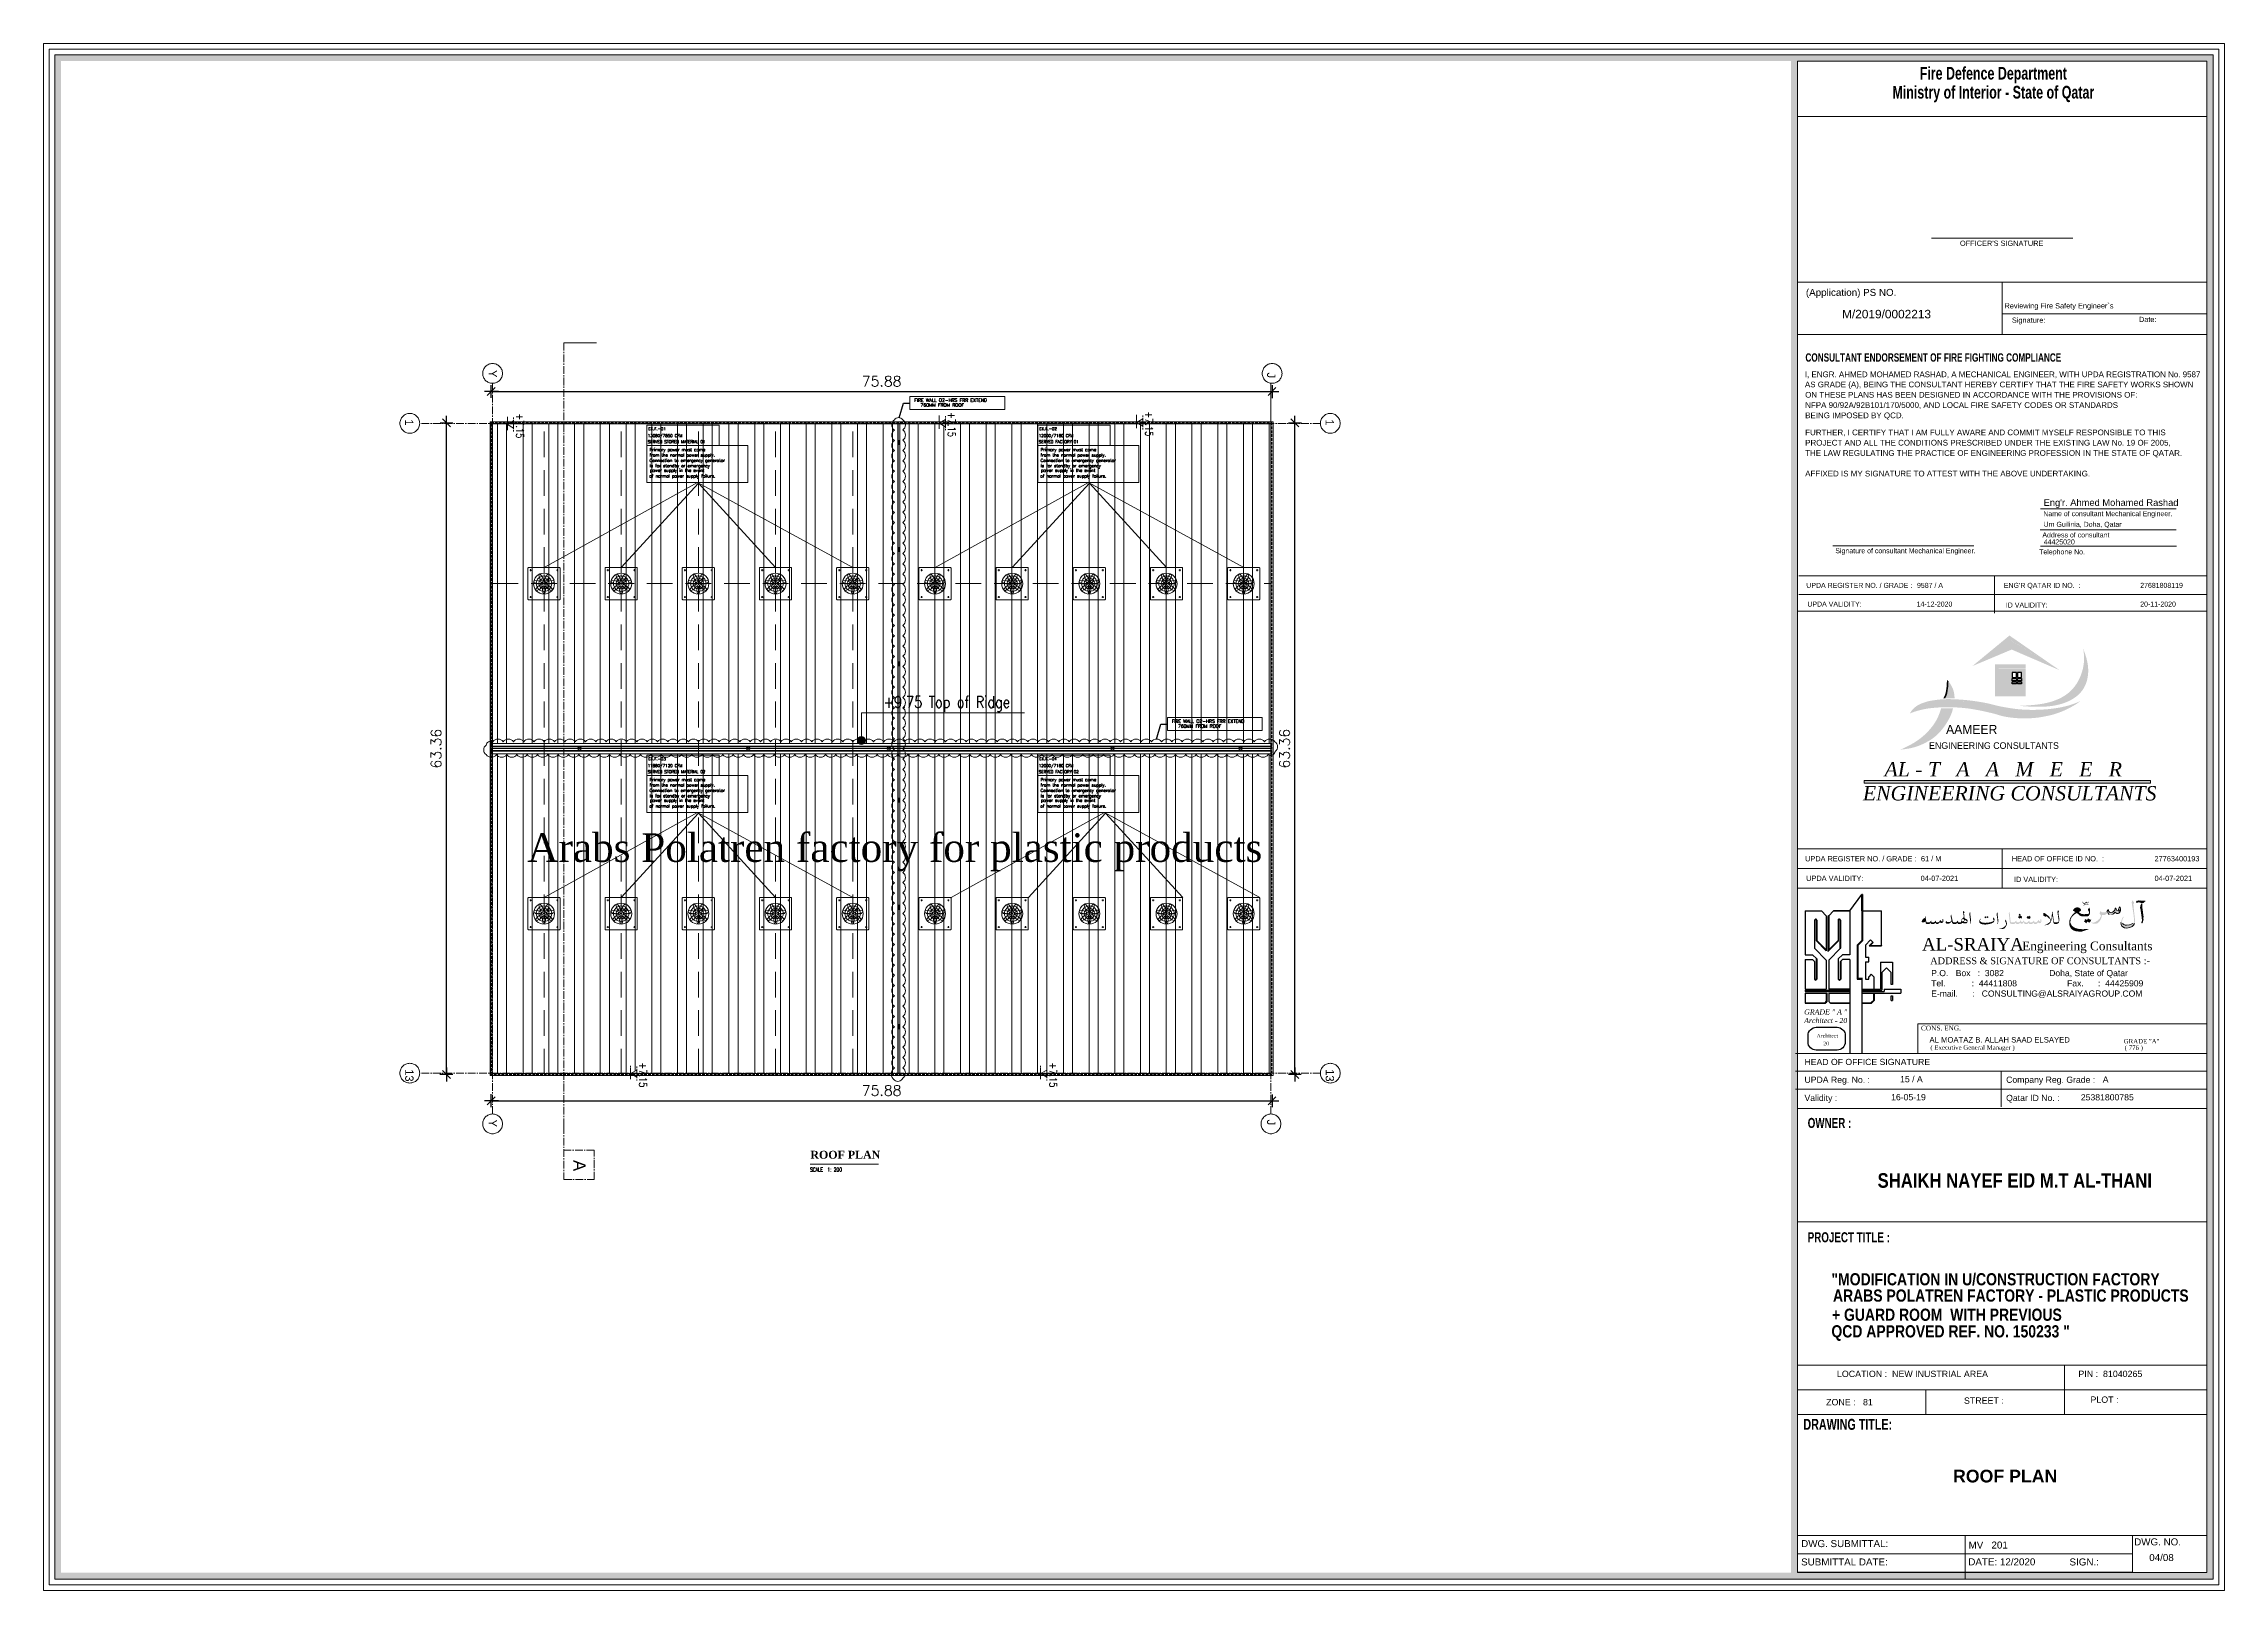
# Model space of a CAD drawing. Header units: inches. Extents: x -68096 to 69834, y -16833 to 17650.
# Drawn here: x 752.4 to 964.4, y -54.4 to 95.9 of the extents above; entities that cross this region are included whole.
import ezdxf
from ezdxf.enums import TextEntityAlignment as Align

# ---------------------------------------------------------------- set-up
doc = ezdxf.new("R2010")
doc.units = ezdxf.units.IN
doc.header["$MEASUREMENT"] = 0
for name, pattern in [('ACAD_ISO03W100', [30, 12, -18]), ('CENTER2', [1.125, 0.75, -0.125, 0.125, -0.125]), ('DASHDOT', [1, 0.5, -0.25, 0, -0.25]), ('DASHED2', [0.375, 0.25, -0.125]), ('HIDDEN', [0.375, 0.25, -0.125])]:
    doc.linetypes.add(name, pattern=pattern)
for name, color, linetype in [('-FR-TEXT', 1, 'Continuous'), ('10', 7, 'Continuous'), ('11-FRESH-AIR-TEXT', 4, 'Continuous'), ('4-TEXT-HVAC', 4, 'Continuous'), ('A-Brkl', 7, 'Continuous'), ('A-Elev-Symb-100', 7, 'Continuous'), ('A-TEXT', 3, 'Continuous'), ('A_FIXTURE', 9, 'Continuous'), ('A_ROOM_NAME', 2, 'Continuous'), ('AXES', 251, 'CENTER2'), ('DIM18', 40, 'Continuous'), ('DIMENSION', 1, 'Continuous'), ('FIRE FIGHITNG SYSTEM', 7, 'Continuous'), ('FS- QCDD BLOCK', 7, 'Continuous'), ('LEVEL', 1, 'Continuous'), ('QCD TITLE A', 7, 'Continuous'), ('QCD TITLE BLOCK', 7, 'Continuous'), ('SHEET', 2, 'Continuous'), ('TEXT', 23, 'Continuous'), ('WIN', 1, 'Continuous')]:
    doc.layers.add(name, color=color, linetype=linetype)
for name, color, linetype, lineweight in [('FIRE EMERGENCY LIGHT', 211, 'Continuous', 30), ('FPS', 172, 'Continuous', 60), ('PEN30', 35, 'Continuous', 13), ('WALL', 41, 'Continuous', 40), ('X1$0$A-DOOR', 31, 'Continuous', 13), ('X1$0$A-DOOR-FRAM', 31, 'Continuous', 20), ('X1$0$A-WALL', 113, 'Continuous', 13)]:
    doc.layers.add(name, color=color, linetype=linetype, lineweight=lineweight)
doc.styles.add('ARAIL BOLD', font='ARIALNB.TTF')
doc.styles.add('ARIAL_5', font='arialbd.ttf', dxfattribs={"height": 5})
doc.styles.add('Browallia', font='')
doc.styles.add('MAHER_TIMES', font='times.ttf')
doc.styles.add('POLE', font='timesbd.ttf', dxfattribs={"height": 0.225})
doc.styles.add('ROMANC', font='romanc', dxfattribs={"height": 0.2})
doc.styles.add('ROMANS', font='romans.shx')
doc.styles.add('SANSSERIFBOLD', font='sasb____.pfb', dxfattribs={"width": 0.7})
doc.styles.get("Standard").update_dxf_attribs({"font": 'arial.ttf'})
doc.styles.add('STYLE4', font='times.ttf')
doc.styles.add('STYLE6', font='romanc.shx', dxfattribs={"width": 0.6})
doc.styles.add('Title Sheet_A1$0$DCAQ New Title Block for CD-A1_Dar Al Salam$0$ARIAL_2.5', font='arial.ttf', dxfattribs={"height": 2.5})
doc.styles.add('Title Sheet_A1$0$DCAQ New Title Block for CD-A1_Dar Al Salam$0$title', font='arial.ttf')
doc.styles.add('TITLE2', font='arial.ttf')
doc.styles.add('TITLE3', font='timesi.ttf')
doc.styles.get('Browallia').set_extended_font_data('BrowalliaUPC')
doc.dimstyles.new('100', dxfattribs={"dimtxt": 0.2, "dimasz": 0.035, "dimexe": 0, "dimexo": 0, "dimgap": 0.1, "dimtad": 1, "dimzin": 0, "dimdsep": 46, "dimtxsty": 'ROMANS', "dimblk": 'J2', "dimblk1": 'J2', "dimblk2": 'J2', "dimsah": 1, "dimcen": 0, "dimse1": 1, "dimse2": 1, "dimclrd": 1, "dimclre": 1, "dimclrt": 6, "dimadec": 0, "dimazin": 0, "dimtfac": 0.9, "dimtix": 1, "dimtmove": 2, "dimatfit": 3, "dimldrblk": 'J2', "dimfxl": 1, "dimtolj": 1, "dimtzin": 0, "dimarcsym": 0})
doc.dimstyles.get("Standard").update_dxf_attribs({"dimtxt": 0.18, "dimasz": 0.18, "dimexe": 0.18, "dimexo": 0.0625, "dimgap": 0.09, "dimtad": 0, "dimtih": 1, "dimtoh": 1, "dimdec": 4, "dimzin": 0, "dimdsep": 46, "dimtxsty": 'Standard', "dimcen": 0.09, "dimadec": 0, "dimazin": 0, "dimtfac": 1, "dimtdec": 4, "dimtofl": 0, "dimtmove": 0, "dimatfit": 3, "dimfxl": 1, "dimtolj": 1, "dimtzin": 0, "dimarcsym": 0})
pattern_1 = [(90, (-45.068, -705.617), (-2.5, 4e-16), []), (90, (-45.952, -704.7332), (-2.5, 4e-16), [])]

# ---------------------------------------------------------------- blocks, each defined once
blk = doc.blocks.new('tuyisu4')
at = {"layer": 'A-Brkl'}
h = blk.add_hatch(color=250, dxfattribs=at)
h.dxf.hatch_style = 1
h.set_gradient(color1=(51, 51, 51), color2=(0, 0, 0), one_color=1, name='INVHEMISPHERICAL')
h.paths.add_polyline_path([(-6059.2, -213.3), (-6087.7, -236.8), (-6057.9, -217.1), (-6020.6, -240)])
h = blk.add_hatch(color=174, dxfattribs=at)
h.dxf.hatch_style = 1
h.set_gradient(color1=(0, 0, 153), color2=(0, 0, 224), one_color=1, tint=0.45, name='HEMISPHERICAL')
h.paths.add_polyline_path([(-6058, -217.1), (-6087.7, -236.8), (-6057.5, -224.1), (-6020.6, -240)])
h = blk.add_hatch(color=176, dxfattribs=at)
h.dxf.hatch_style = 1
h.set_gradient(color1=(0, 0, 127), color2=(0, 0, 0), one_color=1, name='HEMISPHERICAL')
edge = h.paths.add_edge_path()
edge.add_spline(control_points=[(-6041.5, -268.1), (-6040.1, -268), (-6038.7, -267.8), (-6034, -267.2), (-6030.8, -266.7), (-6026.5, -265.5), (-6025.5, -265.1), (-6023.3, -264.3), (-6022.2, -263.9), (-6020, -262.9), (-6018.9, -262.4), (-6016.9, -261.2), (-6015.9, -260.6), (-6014.3, -259.5), (-6013.5, -258.9), (-6012.3, -257.9), (-6011.9, -257.5), (-6010.7, -256.4), (-6010, -255.7), (-6008.7, -254.2), (-6008.1, -253.5), (-6006.4, -251.1), (-6005.3, -249.4), (-6003.6, -245.8), (-6002.8, -244), (-6001.9, -241.2), (-6001.7, -240.3), (-6001, -237.5), (-6000.7, -235.7), (-6000.5, -233.2), (-6000.5, -232.5), (-6000.4, -231.4), (-6000.4, -231), (-6000.5, -230.2), (-6000.5, -229.8), (-6000.5, -229.3), (-6000.5, -229.1), (-6000.5, -228.9)], knot_values=[81.194786, 81.194786, 81.194786, 81.194786, 115.081838, 115.081838, 191.959934, 191.959934, 218.941969, 218.941969, 246.816942, 246.816942, 274.691915, 274.691915, 300.398693, 300.398693, 321.640521, 321.640521, 335.533568, 335.533568, 358.149758, 358.149758, 380.765947, 380.765947, 425.998326, 425.998326, 471.230704, 471.230704, 492.718275, 492.718275, 535.693417, 535.693417, 551.053251, 551.053251, 561.249616, 561.249616, 569.765929, 569.765929, 573.948591, 573.948591, 573.948591, 573.948591], degree=3, periodic=0)
edge.add_spline(control_points=[(-6000.5, -228.9), (-6001.1, -227), (-6001.8, -225.1), (-6002.4, -223.1)], knot_values=[638.82076, 638.82076, 638.82076, 638.82076, 687.091288, 687.091288, 687.091288, 687.091288], degree=3, periodic=0)
edge.add_spline(control_points=[(-6002.4, -223.1), (-6002.1, -225.5), (-6001.4, -230.8), (-6002.8, -242.7), (-6009.3, -255.2), (-6027.2, -266.3), (-6041.6, -267), (-6052, -267.5)], knot_values=[0, 0, 0, 0, 57.997402, 128.013361, 284.191514, 376.433514, 620.848839, 620.848839, 620.848839, 620.848839], degree=3, periodic=0)
edge.add_spline(control_points=[(-6052, -267.5), (-6048.5, -267.7), (-6045, -268), (-6041.5, -268.1)], knot_values=[0, 0, 0, 0, 83.71923, 83.71923, 83.71923, 83.71923], degree=3, periodic=0)
h = blk.add_hatch(color=174, dxfattribs=at)
h.dxf.hatch_style = 1
h.set_gradient(color1=(0, 0, 153), color2=(0, 0, 184), one_color=1, tint=0.36, name='HEMISPHERICAL')
edge = h.paths.add_edge_path()
edge.add_spline(control_points=[(-6041.5, -268.1), (-6038.5, -268.2), (-6029.2, -268.3), (-6016.2, -266), (-6005.7, -259.3), (-5999.3, -250.3), (-5997.8, -239.5), (-5999.6, -231.7), (-6000.5, -228.9)], knot_values=[83.71923, 83.71923, 83.71923, 83.71923, 156.735704, 307.228754, 391.807171, 448.003777, 568.133287, 638.82076, 638.82076, 638.82076, 638.82076], degree=3, periodic=0)
edge.add_spline(control_points=[(-6000.5, -228.9), (-6000.5, -229.1), (-6000.5, -229.3), (-6000.5, -229.8), (-6000.5, -230.2), (-6000.4, -231), (-6000.4, -231.4), (-6000.5, -232.5), (-6000.5, -233.2), (-6000.7, -235.7), (-6001, -237.5), (-6001.7, -240.3), (-6001.9, -241.2), (-6002.8, -244), (-6003.6, -245.8), (-6005.3, -249.4), (-6006.4, -251.1), (-6008.1, -253.5), (-6008.7, -254.2), (-6010, -255.7), (-6010.7, -256.4), (-6011.9, -257.5), (-6012.3, -257.9), (-6013.5, -258.9), (-6014.3, -259.5), (-6015.9, -260.6), (-6016.9, -261.2), (-6018.9, -262.4), (-6020, -262.9), (-6022.2, -263.9), (-6023.3, -264.3), (-6025.5, -265.1), (-6026.5, -265.5), (-6030.8, -266.7), (-6034, -267.2), (-6038.7, -267.8), (-6040.1, -268), (-6041.5, -268.1)], knot_values=[81.194786, 81.194786, 81.194786, 81.194786, 85.377447, 85.377447, 93.89376, 93.89376, 104.090126, 104.090126, 119.449959, 119.449959, 162.425101, 162.425101, 183.912672, 183.912672, 229.145051, 229.145051, 274.37743, 274.37743, 296.993619, 296.993619, 319.609808, 319.609808, 333.502855, 333.502855, 354.744684, 354.744684, 380.451461, 380.451461, 408.326434, 408.326434, 436.201408, 436.201408, 463.183442, 463.183442, 540.061538, 540.061538, 573.948591, 573.948591, 573.948591, 573.948591], degree=3, periodic=0)
h = blk.add_hatch(color=174, dxfattribs=at)
h.dxf.hatch_style = 1
h.set_gradient(color1=(0, 0, 153), color2=(0, 0, 184), one_color=1, tint=0.36, name='HEMISPHERICAL')
edge = h.paths.add_edge_path()
edge.add_spline(control_points=[(-6101.5, -261.7), (-6101.5, -261.2), (-6101.5, -260.1), (-6101.7, -258.2), (-6102.3, -255.5), (-6103.4, -252.7), (-6104.8, -250.4), (-6105.7, -249.1), (-6106.1, -248.7)], knot_values=[14.499629, 14.499629, 14.499629, 14.499629, 24.661238, 41.063238, 61.512921, 90.806786, 111.973777, 127.331625, 127.331625, 127.331625, 127.331625], degree=3, periodic=0)
edge.add_spline(control_points=[(-6106.1, -248.7), (-6106.1, -248.8), (-6106.1, -249), (-6106.2, -249.4), (-6106.2, -249.7), (-6106.2, -251), (-6106.3, -252), (-6106.4, -253.5), (-6106.5, -254), (-6106.6, -254.7), (-6106.7, -254.9), (-6106.7, -255.3), (-6106.7, -255.4), (-6106.8, -255.6), (-6106.8, -255.7), (-6106.8, -256), (-6106.8, -256.1), (-6106.9, -256.6), (-6107, -257), (-6107.1, -257.6), (-6107.1, -257.8), (-6107.2, -258.1), (-6107.2, -258.2), (-6107.3, -258.4), (-6107.3, -258.5), (-6107.4, -258.7), (-6107.4, -258.8), (-6107.7, -259.6), (-6107.9, -260.1), (-6108.3, -261), (-6108.5, -261.3), (-6108.7, -261.7)], knot_values=[5.994569, 5.994569, 5.994569, 5.994569, 10.115314, 10.115314, 15.820542, 15.820542, 39.668944, 39.668944, 50.91409, 50.91409, 56.536663, 56.536663, 59.347949, 59.347949, 62.159236, 62.159236, 65.267515, 65.267515, 74.151571, 74.151571, 78.5936, 78.5936, 80.814614, 80.814614, 83.035628, 83.035628, 85.92957, 85.92957, 99.657002, 99.657002, 108.164167, 108.164167, 108.164167, 108.164167], degree=3, periodic=0)
edge.add_line((-6108.7, -261.7), (-6101.5, -261.7))
edge = h.paths.add_edge_path()
edge.add_spline(control_points=[(-6139.2, -300.7), (-6138.7, -300.6), (-6136.7, -300.4), (-6133.2, -299.6), (-6128.2, -298), (-6123.2, -295.6), (-6118.1, -292.6), (-6113.6, -288.6), (-6109.4, -283.7), (-6106, -278.2), (-6103.9, -273.8), (-6103.1, -271.2), (-6103, -270.6)], knot_values=[32.238145, 32.238145, 32.238145, 32.238145, 43.41384, 80.118864, 118.528432, 170.073056, 211.5102, 261.155841, 313.730702, 365.441254, 416.976077, 430.400009, 430.400009, 430.400009, 430.400009], degree=3, periodic=0)
edge.add_line((-6103, -270.6), (-6110.9, -270.6))
edge.add_spline(control_points=[(-6110.9, -270.6), (-6111.2, -271.7), (-6111.6, -272.8), (-6112.2, -274.4), (-6112.4, -275), (-6112.9, -276), (-6113, -276.4), (-6113.4, -277.2), (-6113.6, -277.6), (-6113.9, -278.3), (-6114.1, -278.6), (-6114.7, -279.6), (-6115.1, -280.3), (-6116.3, -282.3), (-6117.2, -283.6), (-6118.8, -285.5), (-6119.3, -286.2), (-6120.5, -287.5), (-6121.1, -288.2), (-6123, -290.1), (-6124.3, -291.3), (-6126.4, -293.1), (-6127.3, -293.7), (-6128.9, -294.9), (-6129.6, -295.4), (-6130.9, -296.2), (-6131.4, -296.6), (-6132.5, -297.3), (-6133.1, -297.6), (-6134.8, -298.5), (-6135.9, -299.1), (-6137.7, -300), (-6138.4, -300.4), (-6139.2, -300.7)], knot_values=[7.190401, 7.190401, 7.190401, 7.190401, 34.479195, 34.479195, 48.510392, 48.510392, 59.491283, 59.491283, 68.56159, 68.56159, 77.631897, 77.631897, 95.77251, 95.77251, 132.053737, 132.053737, 152.700884, 152.700884, 173.34803, 173.34803, 214.642323, 214.642323, 239.473101, 239.473101, 260.408546, 260.408546, 275.492622, 275.492622, 290.576699, 290.576699, 320.744852, 320.744852, 339.496473, 339.496473, 339.496473, 339.496473], degree=3, periodic=0)
h = blk.add_hatch(color=176, dxfattribs=at)
h.dxf.hatch_style = 1
h.set_gradient(color1=(0, 0, 127), color2=(0, 0, 0), one_color=1, name='HEMISPHERICAL')
edge = h.paths.add_edge_path()
edge.add_spline(control_points=[(-6108.7, -261.7), (-6108.5, -261.3), (-6108.3, -261), (-6107.9, -260.1), (-6107.7, -259.6), (-6107.4, -258.8), (-6107.4, -258.7), (-6107.3, -258.5), (-6107.3, -258.4), (-6107.2, -258.2), (-6107.2, -258.1), (-6107.1, -257.8), (-6107.1, -257.6), (-6107, -257), (-6106.9, -256.6), (-6106.8, -256.1), (-6106.8, -256), (-6106.8, -255.7), (-6106.8, -255.6), (-6106.7, -255.4), (-6106.7, -255.3), (-6106.7, -254.9), (-6106.6, -254.7), (-6106.5, -254), (-6106.4, -253.5), (-6106.3, -252), (-6106.2, -251), (-6106.2, -249.7), (-6106.2, -249.4), (-6106.1, -249), (-6106.1, -248.8), (-6106.1, -248.7)], knot_values=[5.994569, 5.994569, 5.994569, 5.994569, 14.501734, 14.501734, 28.229166, 28.229166, 31.123109, 31.123109, 33.344123, 33.344123, 35.565137, 35.565137, 40.007165, 40.007165, 48.891222, 48.891222, 51.999501, 51.999501, 54.810787, 54.810787, 57.622074, 57.622074, 63.244647, 63.244647, 74.489793, 74.489793, 98.338194, 98.338194, 104.043422, 104.043422, 108.164167, 108.164167, 108.164167, 108.164167], degree=3, periodic=0)
edge.add_spline(control_points=[(-6106.1, -248.7), (-6106.2, -248.6), (-6106.6, -248.1), (-6107, -247.7), (-6107.4, -247.4)], knot_values=[0, 0, 0, 0, 1.979494, 14.499629, 14.499629, 14.499629, 14.499629], degree=3, periodic=0)
edge.add_spline(control_points=[(-6107.4, -247.4), (-6107.4, -248.2), (-6107.4, -250), (-6107.6, -252.8), (-6108, -255.5), (-6108.5, -258.6), (-6109.5, -260.5), (-6110.1, -261.7)], knot_values=[0.774303, 0.774303, 0.774303, 0.774303, 20.350163, 44.895123, 66.631347, 87.780368, 118.584513, 118.584513, 118.584513, 118.584513], degree=3, periodic=0)
edge.add_line((-6110.1, -261.7), (-6108.7, -261.7))
h = blk.add_hatch(color=250, dxfattribs=at)
h.dxf.hatch_style = 1
h.set_gradient(color1=(51, 51, 51), color2=(0, 0, 0), one_color=1, name='INVHEMISPHERICAL')
h.paths.add_polyline_path([(-6046.8, -235.6), (-6070.4, -235.6), (-6070.4, -260.1), (-6067.5, -260.1), (-6067.5, -238.4), (-6046.8, -238.4)])
h = blk.add_hatch(color=174, dxfattribs=at)
h.dxf.hatch_style = 1
h.set_gradient(color1=(0, 0, 153), color2=(0, 0, 224), one_color=1, tint=0.45, name='HEMISPHERICAL')
h.paths.add_polyline_path([(-6046.8, -238.6), (-6067.4, -238.6), (-6067.4, -260), (-6046.8, -260)])
h.paths.add_polyline_path([(-6057, -250.5), (-6057, -248.9), (-6053.9, -248.9), (-6053.9, -250.5)], flags=16)
h.paths.add_polyline_path([(-6057, -248.1), (-6057, -246.5), (-6053.9, -246.5), (-6053.9, -248.1)], flags=16)
h.paths.add_polyline_path([(-6053.1, -250.5), (-6053.1, -248.9), (-6049.9, -248.9), (-6049.9, -250.5)], flags=16)
h.paths.add_polyline_path([(-6057, -245.5), (-6057, -241.8), (-6053.9, -241.8), (-6053.9, -245.5)], flags=16)
h.paths.add_polyline_path([(-6053.1, -248.1), (-6053.1, -246.5), (-6049.9, -246.5), (-6049.9, -248.1)], flags=16)
h.paths.add_polyline_path([(-6053.1, -245.5), (-6053.1, -241.8), (-6049.9, -241.8), (-6049.9, -245.5)], flags=16)
h = blk.add_hatch(color=250, dxfattribs=at)
h.dxf.hatch_style = 1
h.set_gradient(color1=(51, 51, 51), color2=(0, 0, 0), one_color=1, name='INVHEMISPHERICAL')
edge = h.paths.add_edge_path()
edge.add_spline(control_points=[(-6133.9, -272.6), (-6133.9, -272.6), (-6133.9, -272.5), (-6133.9, -272.5), (-6133.8, -272.4), (-6133.7, -272.2), (-6133.6, -272), (-6133.4, -271.9), (-6133.4, -271.8), (-6133.3, -271.7), (-6133.2, -271.6), (-6133.1, -271.4), (-6133, -271.3), (-6132.7, -271), (-6132.5, -270.9), (-6132.3, -270.6), (-6132.3, -270.6), (-6132.1, -270.4), (-6132, -270.4), (-6131.8, -270.2), (-6131.7, -270), (-6131.5, -269.8), (-6131.4, -269.7), (-6131.2, -269.6), (-6131.1, -269.5), (-6130.8, -269.3), (-6130.7, -269.2), (-6130.2, -268.9), (-6130, -268.7), (-6129.6, -268.5), (-6129.5, -268.4), (-6129.3, -268.3), (-6129.1, -268.2), (-6128.9, -268), (-6128.7, -267.9), (-6128.3, -267.7), (-6128.1, -267.6), (-6127.6, -267.3), (-6127.5, -267.3), (-6127, -267), (-6126.7, -266.9), (-6126, -266.6), (-6125.6, -266.5), (-6124.9, -266.2), (-6124.5, -266.1), (-6123.8, -265.8), (-6123.4, -265.7), (-6122.6, -265.5), (-6122.2, -265.3), (-6121.4, -265.2), (-6121.1, -265.1), (-6120.5, -264.9), (-6120.2, -264.9), (-6119.3, -264.7), (-6118.6, -264.6), (-6117.4, -264.4), (-6116.7, -264.3), (-6115.5, -264.1), (-6114.9, -264.1), (-6113.9, -263.9), (-6113.5, -263.9), (-6112.6, -263.8), (-6112.2, -263.8), (-6111.3, -263.7), (-6110.8, -263.7), (-6109.7, -263.6), (-6109.1, -263.6), (-6107.9, -263.6), (-6107.3, -263.6), (-6106.3, -263.6), (-6105.9, -263.6), (-6105.2, -263.6), (-6104.9, -263.6), (-6103.8, -263.6), (-6103.1, -263.6), (-6101.7, -263.6), (-6101, -263.7), (-6099.4, -263.7), (-6098.6, -263.8), (-6096.3, -263.9), (-6094.9, -264), (-6092.8, -264.3), (-6092.1, -264.3), (-6090.6, -264.5), (-6089.9, -264.6), (-6088.6, -264.7), (-6087.9, -264.8), (-6086.7, -265), (-6086.1, -265.1), (-6084.2, -265.3), (-6083, -265.5), (-6080.4, -265.9), (-6079.1, -266.2), (-6077.3, -266.5), (-6076.7, -266.7), (-6075.6, -266.9), (-6075.1, -267), (-6074.2, -267.2), (-6073.8, -267.3), (-6073, -267.6), (-6072.6, -267.7), (-6071.4, -268), (-6070.6, -268.2), (-6068.9, -268.6), (-6068.1, -268.8), (-6066.5, -269.1), (-6065.7, -269.3), (-6064.1, -269.6), (-6063.4, -269.7), (-6061.9, -270), (-6061.2, -270.1), (-6058.9, -270.5), (-6057.4, -270.7), (-6055, -271), (-6054.2, -271.1), (-6052.4, -271.3), (-6051.5, -271.4), (-6048.9, -271.6), (-6047.1, -271.7), (-6044, -271.8), (-6042.6, -271.8), (-6040.1, -271.8), (-6039, -271.8), (-6036.8, -271.7), (-6035.7, -271.7), (-6032.3, -271.5), (-6030.1, -271.4), (-6025.6, -270.9), (-6023.4, -270.6), (-6020.1, -270), (-6019.1, -269.8), (-6017.3, -269.4), (-6016.6, -269.2), (-6014.5, -268.7), (-6013.2, -268.3), (-6011.2, -267.7), (-6010.6, -267.5), (-6009.9, -267.3), (-6009.7, -267.2), (-6009.4, -267.1)], knot_values=[10.441534, 10.441534, 10.441534, 10.441534, 12.470332, 12.470332, 16.405516, 16.405516, 20.3407, 20.3407, 22.629131, 22.629131, 24.917563, 24.917563, 29.494426, 29.494426, 34.77782, 34.77782, 37.259782, 37.259782, 39.741743, 39.741743, 44.705665, 44.705665, 47.795794, 47.795794, 50.885923, 50.885923, 57.066181, 57.066181, 64.322357, 64.322357, 67.793316, 67.793316, 71.670479, 71.670479, 75.547642, 75.547642, 83.301967, 83.301967, 87.947605, 87.947605, 97.238879, 97.238879, 106.530153, 106.530153, 116.515442, 116.515442, 126.500731, 126.500731, 137.073767, 137.073767, 144.95666, 144.95666, 152.839553, 152.839553, 168.605338, 168.605338, 184.371124, 184.371124, 198.539141, 198.539141, 209.199152, 209.199152, 219.859164, 219.859164, 231.407196, 231.407196, 246.45403, 246.45403, 261.500863, 261.500863, 270.000705, 270.000705, 278.500546, 278.500546, 295.50023, 295.50023, 312.499913, 312.499913, 333.876675, 333.876675, 367.632295, 367.632295, 385.182826, 385.182826, 402.733357, 402.733357, 417.839933, 417.839933, 432.946509, 432.946509, 463.159661, 463.159661, 495.402086, 495.402086, 509.392817, 509.392817, 522.205501, 522.205501, 532.283875, 532.283875, 542.36225, 542.36225, 562.518998, 562.518998, 582.078881, 582.078881, 601.638764, 601.638764, 619.650007, 619.650007, 637.661249, 637.661249, 673.683734, 673.683734, 694.655944, 694.655944, 715.628155, 715.628155, 757.572576, 757.572576, 789.920902, 789.920902, 816.468245, 816.468245, 843.015589, 843.015589, 896.110275, 896.110275, 949.204962, 949.204962, 974.948789, 974.948789, 991.791493, 991.791493, 1025.476901, 1025.476901, 1039.477889, 1039.477889, 1044.517465, 1044.517465, 1044.517465, 1044.517465], degree=3, periodic=0)
edge.add_spline(control_points=[(-6009.4, -267.1), (-6008.6, -266.6), (-6006.9, -265.5), (-6005.3, -264.3), (-6004.4, -263.7)], knot_values=[0, 0, 0, 0, 23.363746, 48.803149, 48.803149, 48.803149, 48.803149], degree=3, periodic=0)
edge.add_spline(control_points=[(-6004.4, -263.7), (-6006.3, -264.5), (-6010.1, -266.2), (-6018.3, -268.5), (-6028.3, -270.1), (-6038.4, -270.6), (-6046.9, -270.5), (-6054.5, -269.9), (-6062.1, -268.7), (-6068.8, -267.4), (-6074.5, -265.8), (-6080.5, -264.6), (-6086.6, -263.7), (-6092.4, -263), (-6097.5, -262.6), (-6102.2, -262.3), (-6106.4, -262.3), (-6110.2, -262.3), (-6114.1, -262.7), (-6117.9, -263.2), (-6121.5, -263.8), (-6124.7, -264.8), (-6127.6, -265.8), (-6130.1, -267.2), (-6131.9, -268.4), (-6133.3, -269.8), (-6134.3, -270.8), (-6135.1, -272.1), (-6135.6, -272.8), (-6135.8, -273.3)], knot_values=[0, 0, 0, 0, 50.357646, 100.209335, 202.336236, 292.971667, 343.834959, 406.542949, 473.902571, 529.39356, 569.184298, 617.171602, 675.470589, 716.208791, 757.380162, 798.547922, 828.650889, 860.378055, 888.045736, 924.266799, 951.8548, 976.127219, 1004.23364, 1023.97825, 1044.679401, 1056.184202, 1070.619071, 1078.86231, 1092.239903, 1092.239903, 1092.239903, 1092.239903], degree=3, periodic=0)
edge.add_spline(control_points=[(-6135.8, -273.3), (-6135.2, -273.1), (-6134.6, -272.8), (-6133.9, -272.6)], knot_values=[1069.22884, 1069.22884, 1069.22884, 1069.22884, 1085.570937, 1085.570937, 1085.570937, 1085.570937], degree=3, periodic=0)
h = blk.add_hatch(color=244, dxfattribs=at)
h.dxf.hatch_style = 1
h.set_gradient(color1=(153, 0, 38), color2=(92, 0, 23), one_color=1, tint=0.19, name='HEMISPHERICAL')
edge = h.paths.add_edge_path()
edge.add_spline(control_points=[(-6009.4, -267.1), (-6009.4, -267.1), (-6009.4, -267.1), (-6009.4, -267.1), (-6009.4, -267.1), (-6009.5, -267.1), (-6009.8, -267.2), (-6010.7, -267.5), (-6011.2, -267.7), (-6013.2, -268.3), (-6014.6, -268.7), (-6016.6, -269.2), (-6017.3, -269.4), (-6019.1, -269.8), (-6020.2, -270), (-6023.4, -270.6), (-6025.7, -270.9), (-6030.1, -271.4), (-6032.3, -271.5), (-6035.7, -271.7), (-6036.8, -271.7), (-6039, -271.8), (-6040.2, -271.8), (-6042.6, -271.8), (-6044, -271.8), (-6047.1, -271.7), (-6048.9, -271.6), (-6051.5, -271.4), (-6052.4, -271.3), (-6054.2, -271.1), (-6055.1, -271), (-6057.4, -270.7), (-6058.9, -270.5), (-6061.2, -270.1), (-6061.9, -270), (-6063.4, -269.7), (-6064.1, -269.6), (-6065.7, -269.3), (-6066.5, -269.1), (-6068.1, -268.8), (-6068.9, -268.6), (-6070.6, -268.2), (-6071.4, -268), (-6072.6, -267.7), (-6073, -267.6), (-6073.8, -267.3), (-6074.2, -267.2), (-6075.1, -267), (-6075.6, -266.9), (-6076.7, -266.7), (-6077.3, -266.6), (-6079.1, -266.2), (-6080.5, -265.9), (-6083, -265.5), (-6084.2, -265.3), (-6086.1, -265.1), (-6086.7, -265), (-6088, -264.8), (-6088.6, -264.7), (-6089.9, -264.6), (-6090.6, -264.5), (-6092.1, -264.3), (-6092.8, -264.3), (-6094.9, -264.1), (-6096.3, -263.9), (-6098.6, -263.8), (-6099.5, -263.7), (-6101, -263.7), (-6101.7, -263.6), (-6103.1, -263.6), (-6103.8, -263.6), (-6104.9, -263.6), (-6105.2, -263.6), (-6105.9, -263.6), (-6106.3, -263.6), (-6107.3, -263.6), (-6107.9, -263.6), (-6109.1, -263.6), (-6109.7, -263.6), (-6110.8, -263.7), (-6111.3, -263.7), (-6112.2, -263.8), (-6112.6, -263.8), (-6113.5, -263.9), (-6113.9, -263.9), (-6114.9, -264.1), (-6115.5, -264.1), (-6116.7, -264.3), (-6117.4, -264.4), (-6118.6, -264.6), (-6119.3, -264.7), (-6120.2, -264.9), (-6120.5, -265), (-6121.1, -265.1), (-6121.5, -265.2), (-6122.2, -265.4), (-6122.6, -265.5), (-6123.4, -265.7), (-6123.8, -265.8), (-6124.5, -266.1), (-6124.9, -266.2), (-6125.6, -266.5), (-6126, -266.6), (-6126.7, -266.9), (-6127, -267), (-6127.5, -267.3), (-6127.6, -267.3), (-6128.1, -267.6), (-6128.3, -267.7), (-6128.7, -267.9), (-6128.9, -268), (-6129.1, -268.2), (-6129.3, -268.3), (-6129.5, -268.4), (-6129.6, -268.5), (-6130, -268.7), (-6130.2, -268.9), (-6130.7, -269.2), (-6130.9, -269.3), (-6131.1, -269.5), (-6131.2, -269.6), (-6131.4, -269.8), (-6131.5, -269.8), (-6131.7, -270), (-6131.8, -270.2), (-6132.1, -270.4), (-6132.1, -270.4), (-6132.3, -270.6), (-6132.3, -270.7), (-6132.6, -270.9), (-6132.7, -271), (-6133, -271.3), (-6133.1, -271.4), (-6133.2, -271.6), (-6133.3, -271.7), (-6133.4, -271.8), (-6133.5, -271.9), (-6133.6, -272), (-6133.7, -272.2), (-6133.8, -272.4), (-6133.9, -272.5), (-6133.9, -272.6), (-6133.9, -272.6), (-6133.9, -272.6)], knot_values=[0, 0, 0, 0, 2.515083, 2.515083, 10.56718, 10.56718, 18.619278, 18.619278, 32.620266, 32.620266, 66.305674, 66.305674, 83.148377, 83.148377, 108.892204, 108.892204, 161.986891, 161.986891, 215.081578, 215.081578, 241.628922, 241.628922, 268.176265, 268.176265, 300.524591, 300.524591, 342.469012, 342.469012, 363.441222, 363.441222, 384.413433, 384.413433, 420.435918, 420.435918, 438.44716, 438.44716, 456.458402, 456.458402, 476.018286, 476.018286, 495.578169, 495.578169, 515.734917, 515.734917, 525.813291, 525.813291, 535.891665, 535.891665, 548.70435, 548.70435, 562.695081, 562.695081, 594.937506, 594.937506, 625.150658, 625.150658, 640.257234, 640.257234, 655.36381, 655.36381, 672.914341, 672.914341, 690.464872, 690.464872, 724.220492, 724.220492, 745.597254, 745.597254, 762.596937, 762.596937, 779.59662, 779.59662, 788.096462, 788.096462, 796.596304, 796.596304, 811.643137, 811.643137, 826.68997, 826.68997, 838.238003, 838.238003, 848.898015, 848.898015, 859.558026, 859.558026, 873.726043, 873.726043, 889.491828, 889.491828, 905.257614, 905.257614, 913.140507, 913.140507, 921.0234, 921.0234, 931.596436, 931.596436, 941.581725, 941.581725, 951.567013, 951.567013, 960.858288, 960.858288, 970.149562, 970.149562, 974.795199, 974.795199, 982.549525, 982.549525, 986.426688, 986.426688, 990.303851, 990.303851, 993.77481, 993.77481, 1001.030986, 1001.030986, 1007.211244, 1007.211244, 1010.301373, 1010.301373, 1013.391501, 1013.391501, 1018.355424, 1018.355424, 1020.837385, 1020.837385, 1023.319346, 1023.319346, 1028.602741, 1028.602741, 1033.179604, 1033.179604, 1035.468036, 1035.468036, 1037.756467, 1037.756467, 1041.691651, 1041.691651, 1045.626835, 1045.626835, 1058.097167, 1058.097167, 1058.097167, 1058.097167], degree=3, periodic=0)
edge.add_spline(control_points=[(-6135.8, -273.3), (-6134.9, -272.9), (-6132.6, -272), (-6128.4, -270.8), (-6123.2, -269.6), (-6117, -268.9), (-6110.9, -268.5), (-6104.9, -268.5), (-6098.5, -268.7), (-6091.7, -269.3), (-6085.1, -270.4), (-6079.5, -271.5), (-6074.7, -272.6), (-6069.7, -273.8), (-6064.9, -275.4), (-6059.2, -276.4), (-6053.3, -277), (-6046.8, -277.2), (-6041, -276.9), (-6036.1, -276.4), (-6031.7, -275.5), (-6026.8, -274.6), (-6020.9, -272.7), (-6015.4, -270.4), (-6011.5, -268.3), (-6009.8, -267.3), (-6009.4, -267.1)], knot_values=[48.692556, 48.692556, 48.692556, 48.692556, 73.696603, 107.163124, 154.096799, 201.641798, 256.430241, 300.350688, 345.925733, 409.942226, 464.137727, 506.319739, 547.441069, 582.164456, 630.111593, 667.603505, 720.608661, 772.94016, 824.336548, 859.785268, 891.267986, 930.849822, 979.736734, 1039.342867, 1074.436178, 1085.570937, 1085.570937, 1085.570937, 1085.570937], degree=3, periodic=0)
h = blk.add_hatch(color=176, dxfattribs=at)
h.dxf.hatch_style = 1
h.set_gradient(color1=(0, 0, 127), color2=(0, 0, 0), one_color=1, name='HEMISPHERICAL')
edge = h.paths.add_edge_path()
edge.add_line((-6102.7, -269.4), (-6111.8, -269.4))
edge.add_spline(control_points=[(-6111.8, -269.4), (-6112.6, -271.8), (-6114.4, -277.4), (-6120.8, -286.8), (-6130.7, -295.4), (-6139.3, -299.4), (-6143.2, -301.2)], knot_values=[0, 0, 0, 0, 60.774845, 142.005486, 268.784751, 369.998366, 369.998366, 369.998366, 369.998366], degree=3, periodic=0)
edge.add_spline(control_points=[(-6143.2, -301.2), (-6141.8, -301), (-6140.5, -300.9), (-6139.2, -300.7)], knot_values=[0, 0, 0, 0, 32.238145, 32.238145, 32.238145, 32.238145], degree=3, periodic=0)
edge.add_spline(control_points=[(-6139.2, -300.7), (-6138.4, -300.4), (-6137.7, -300), (-6135.9, -299.1), (-6134.8, -298.5), (-6133.1, -297.6), (-6132.5, -297.3), (-6131.4, -296.6), (-6130.9, -296.2), (-6129.6, -295.4), (-6128.9, -294.9), (-6127.3, -293.7), (-6126.4, -293.1), (-6124.3, -291.3), (-6123, -290.1), (-6121.1, -288.2), (-6120.5, -287.5), (-6119.3, -286.2), (-6118.8, -285.5), (-6117.2, -283.6), (-6116.3, -282.3), (-6115.1, -280.3), (-6114.7, -279.6), (-6114.1, -278.6), (-6113.9, -278.3), (-6113.6, -277.6), (-6113.4, -277.2), (-6113, -276.4), (-6112.9, -276), (-6112.4, -275), (-6112.2, -274.4), (-6111.6, -272.8), (-6111.2, -271.7), (-6110.9, -270.6)], knot_values=[7.190401, 7.190401, 7.190401, 7.190401, 25.942022, 25.942022, 56.110176, 56.110176, 71.194252, 71.194252, 86.278329, 86.278329, 107.213773, 107.213773, 132.044551, 132.044551, 173.338844, 173.338844, 193.98599, 193.98599, 214.633137, 214.633137, 250.914364, 250.914364, 269.054978, 269.054978, 278.125284, 278.125284, 287.195591, 287.195591, 298.176482, 298.176482, 312.20768, 312.20768, 339.496473, 339.496473, 339.496473, 339.496473], degree=3, periodic=0)
edge.add_line((-6110.9, -270.6), (-6103, -270.6))
edge.add_spline(control_points=[(-6103, -270.6), (-6102.9, -270.2), (-6102.8, -269.8), (-6102.7, -269.4)], knot_values=[430.400009, 430.400009, 430.400009, 430.400009, 440.696196, 440.696196, 440.696196, 440.696196], degree=3, periodic=0)
for points in [[(-6053.9, -241.8), (-6057, -241.8), (-6057, -245.5), (-6053.9, -245.5)], [(-6057, -246.5), (-6053.9, -246.5), (-6053.9, -248.1), (-6057, -248.1)], [(-6057, -248.9), (-6053.9, -248.9), (-6053.9, -250.5), (-6057, -250.5)], [(-6049.9, -241.8), (-6053.1, -241.8), (-6053.1, -245.5), (-6049.9, -245.5)], [(-6053.1, -246.5), (-6049.9, -246.5), (-6049.9, -248.1), (-6053.1, -248.1)], [(-6053.1, -248.9), (-6049.9, -248.9), (-6049.9, -250.5), (-6053.1, -250.5)]]:
    blk.add_lwpolyline(points, close=True, dxfattribs=at)
at = {"layer": 'A-Brkl', "attachment_point": 1}
for s, width, gutter_width, heights, insert, char_height in [('{\\fWide Latin|b0|i0|c0|p18;\\C244;AAMEER}', 325.673, 435.2, [0], (-6108, -282.1), 6.98), ('\\pt101.53;{\\fBodoni MT Black|b0|i0|c0|p18;\\C5;ENGINEERING CONSULTANTS\\P}', 580.91, 0, [56.1], (-6121.1, -295.5), 5.077)]:
    blk.add_mtext_dynamic_manual_height_columns(s, width=width, gutter_width=gutter_width, heights=heights, dxfattribs=dict(at, insert=insert, char_height=char_height))
blk = doc.blocks.new('sdfasdfww')
at = {"layer": 'DIM18', "color": 7, "ltscale": 0.05}
for p, q in [((1414.203, -1506.651), (1414.656, -1506.017)), ((1414.656, -1506.651), (1414.656, -1506.017)), ((1414.683, -1506.021), (1414.656, -1506.021)), ((1414.683, -1506.032), (1414.656, -1506.032)), ((1414.683, -1506.044), (1414.656, -1506.044)), ((1414.683, -1506.055), (1414.656, -1506.055)), ((1414.683, -1506.066), (1414.656, -1506.066)), ((1414.683, -1506.077), (1414.656, -1506.077)), ((1414.683, -1506.089), (1414.656, -1506.089)), ((1414.683, -1506.1), (1414.656, -1506.1)), ((1414.683, -1506.111), (1414.656, -1506.111)), ((1414.683, -1506.123), (1414.656, -1506.123)), ((1414.683, -1506.134), (1414.656, -1506.134)), ((1414.683, -1506.145), (1414.656, -1506.145)), ((1414.683, -1506.157), (1414.656, -1506.157)), ((1414.683, -1506.168), (1414.656, -1506.168)), ((1414.683, -1506.179), (1414.656, -1506.179)), ((1414.683, -1506.191), (1414.656, -1506.191)), ((1414.683, -1506.202), (1414.656, -1506.202)), ((1414.683, -1506.213), (1414.656, -1506.213)), ((1414.683, -1506.225), (1414.656, -1506.225)), ((1414.683, -1506.236), (1414.656, -1506.236)), ((1414.683, -1506.247), (1414.656, -1506.247)), ((1414.683, -1506.259), (1414.656, -1506.259)), ((1414.683, -1506.27), (1414.656, -1506.27)), ((1414.683, -1506.281), (1414.656, -1506.281)), ((1414.683, -1506.293), (1414.656, -1506.293)), ((1414.683, -1506.304), (1414.656, -1506.304)), ((1414.683, -1506.315), (1414.656, -1506.315)), ((1414.683, -1506.327), (1414.656, -1506.327)), ((1414.683, -1506.338), (1414.656, -1506.338)), ((1414.683, -1506.349), (1414.656, -1506.349)), ((1414.683, -1506.361), (1414.656, -1506.361)), ((1414.683, -1506.372), (1414.656, -1506.372)), ((1414.683, -1506.383), (1414.656, -1506.383)), ((1414.683, -1506.017), (1414.683, -1507.795)), ((1412.482, -1506.651), (1413.116, -1506.651)), ((1412.482, -1506.651), (1412.482, -1508.327)), ((1412.844, -1506.999), (1412.89, -1506.954)), ((1412.844, -1506.999), (1412.844, -1508.077)), ((1412.917, -1507.007), (1412.877, -1506.967)), ((1412.88, -1506.971), (1412.88, -1506.963)), ((1412.907, -1506.972), (1412.882, -1506.972)), ((1412.896, -1506.961), (1412.883, -1506.961)), ((1412.935, -1506.999), (1412.89, -1506.954)), ((1412.892, -1506.982), (1412.892, -1506.956)), ((1412.919, -1506.983), (1412.893, -1506.983)), ((1412.903, -1506.993), (1412.903, -1506.968)), ((1412.93, -1506.995), (1412.905, -1506.995)), ((1412.914, -1507.005), (1412.914, -1506.979)), ((1412.935, -1507.006), (1412.916, -1507.006)), ((1412.917, -1507.007), (1412.917, -1507.791)), ((1412.935, -1507.017), (1412.917, -1507.017)), ((1412.935, -1507.029), (1412.917, -1507.029)), ((1412.935, -1507.04), (1412.917, -1507.04)), ((1412.935, -1507.051), (1412.917, -1507.051)), ((1412.935, -1507.063), (1412.917, -1507.063)), ((1412.935, -1507.074), (1412.917, -1507.074)), ((1412.935, -1507.085), (1412.917, -1507.085)), ((1412.935, -1507.097), (1412.917, -1507.097)), ((1412.935, -1507.108), (1412.917, -1507.108)), ((1412.935, -1507.119), (1412.917, -1507.119)), ((1412.935, -1507.131), (1412.917, -1507.131)), ((1412.935, -1507.142), (1412.917, -1507.142)), ((1412.935, -1507.153), (1412.917, -1507.153)), ((1412.935, -1507.165), (1412.917, -1507.165)), ((1412.935, -1507.176), (1412.917, -1507.176)), ((1412.935, -1507.187), (1412.917, -1507.187)), ((1412.935, -1507.199), (1412.917, -1507.199)), ((1412.935, -1507.21), (1412.917, -1507.21)), ((1412.926, -1507.8), (1412.926, -1506.99)), ((1412.935, -1506.999), (1412.935, -1507.784)), ((1413.297, -1506.832), (1413.116, -1506.651)), ((1413.297, -1506.832), (1413.297, -1508.172)), ((1413.388, -1506.832), (1413.36, -1506.86)), ((1413.36, -1506.86), (1413.36, -1508.2)), ((1413.388, -1506.87), (1413.36, -1506.87)), ((1413.388, -1506.882), (1413.36, -1506.882)), ((1413.388, -1506.893), (1413.36, -1506.893)), ((1413.388, -1506.904), (1413.36, -1506.904)), ((1413.388, -1506.915), (1413.36, -1506.915)), ((1413.388, -1506.927), (1413.36, -1506.927)), ((1413.388, -1506.938), (1413.36, -1506.938)), ((1413.388, -1506.949), (1413.36, -1506.949)), ((1413.388, -1506.961), (1413.36, -1506.961)), ((1413.388, -1506.972), (1413.36, -1506.972)), ((1413.388, -1506.983), (1413.36, -1506.983)), ((1413.388, -1506.995), (1413.36, -1506.995)), ((1413.388, -1507.006), (1413.36, -1507.006)), ((1413.388, -1507.017), (1413.36, -1507.017)), ((1413.388, -1507.029), (1413.36, -1507.029)), ((1413.388, -1507.04), (1413.36, -1507.04)), ((1413.388, -1507.051), (1413.36, -1507.051)), ((1413.388, -1507.063), (1413.36, -1507.063)), ((1413.388, -1507.074), (1413.36, -1507.074)), ((1413.388, -1507.085), (1413.36, -1507.085)), ((1413.388, -1507.097), (1413.36, -1507.097)), ((1413.388, -1507.108), (1413.36, -1507.108)), ((1413.388, -1507.119), (1413.36, -1507.119)), ((1413.388, -1507.131), (1413.36, -1507.131)), ((1413.388, -1507.142), (1413.36, -1507.142)), ((1413.388, -1507.153), (1413.36, -1507.153)), ((1413.388, -1507.165), (1413.36, -1507.165)), ((1413.388, -1507.176), (1413.36, -1507.176)), ((1413.388, -1507.187), (1413.36, -1507.187)), ((1413.388, -1507.199), (1413.36, -1507.199)), ((1413.388, -1507.21), (1413.36, -1507.21)), ((1413.388, -1506.832), (1413.569, -1506.651)), ((1413.388, -1506.832), (1413.388, -1508.146)), ((1414.203, -1506.651), (1413.569, -1506.651)), ((1413.569, -1506.651), (1414.203, -1506.651)), ((1413.75, -1506.999), (1413.795, -1506.954)), ((1413.75, -1506.999), (1413.75, -1507.784)), ((1413.823, -1507.007), (1413.783, -1506.967)), ((1413.786, -1506.971), (1413.786, -1506.963)), ((1413.813, -1506.972), (1413.788, -1506.972)), ((1413.802, -1506.961), (1413.789, -1506.961)), ((1413.841, -1506.999), (1413.795, -1506.954)), ((1413.798, -1506.982), (1413.798, -1506.956)), ((1413.825, -1506.983), (1413.799, -1506.983)), ((1413.809, -1506.993), (1413.809, -1506.968)), ((1413.836, -1506.995), (1413.81, -1506.995)), ((1413.82, -1507.005), (1413.82, -1506.979)), ((1413.841, -1507.006), (1413.822, -1507.006)), ((1413.823, -1507.007), (1413.823, -1508.095)), ((1413.841, -1507.017), (1413.823, -1507.017)), ((1413.841, -1507.029), (1413.823, -1507.029)), ((1413.841, -1507.04), (1413.823, -1507.04)), ((1413.841, -1507.051), (1413.823, -1507.051)), ((1413.841, -1507.063), (1413.823, -1507.063)), ((1413.841, -1507.074), (1413.823, -1507.074)), ((1413.841, -1507.085), (1413.823, -1507.085)), ((1413.841, -1507.097), (1413.823, -1507.097)), ((1413.841, -1507.108), (1413.823, -1507.108)), ((1413.841, -1507.119), (1413.823, -1507.119)), ((1413.841, -1507.131), (1413.823, -1507.131)), ((1413.841, -1507.142), (1413.823, -1507.142)), ((1413.841, -1507.153), (1413.823, -1507.153)), ((1413.841, -1507.165), (1413.823, -1507.165)), ((1413.841, -1507.176), (1413.823, -1507.176)), ((1413.841, -1507.187), (1413.823, -1507.187)), ((1413.841, -1507.199), (1413.823, -1507.199)), ((1413.841, -1507.21), (1413.823, -1507.21)), ((1413.832, -1508.086), (1413.832, -1506.99)), ((1413.841, -1506.999), (1413.841, -1508.077)), ((1414.203, -1506.651), (1414.203, -1508.327)), ((1414.683, -1506.395), (1414.656, -1506.395)), ((1414.683, -1506.406), (1414.656, -1506.406)), ((1414.683, -1506.485), (1414.656, -1506.485)), ((1414.683, -1506.496), (1414.656, -1506.496)), ((1414.683, -1506.508), (1414.656, -1506.508)), ((1414.683, -1506.519), (1414.656, -1506.519)), ((1414.683, -1506.53), (1414.656, -1506.53)), ((1414.683, -1506.542), (1414.656, -1506.542)), ((1414.683, -1506.553), (1414.656, -1506.553)), ((1414.683, -1506.564), (1414.656, -1506.564)), ((1414.683, -1506.576), (1414.656, -1506.576)), ((1414.683, -1506.587), (1414.656, -1506.587)), ((1414.683, -1506.598), (1414.656, -1506.598)), ((1414.683, -1506.61), (1414.656, -1506.61)), ((1414.683, -1506.621), (1414.656, -1506.621)), ((1414.683, -1506.632), (1414.656, -1506.632)), ((1414.683, -1506.644), (1414.656, -1506.644)), ((1414.656, -1506.651), (1415.408, -1506.651)), ((1414.656, -1506.651), (1414.656, -1507.784)), ((1414.683, -1506.655), (1414.656, -1506.655)), ((1414.683, -1506.666), (1414.656, -1506.666)), ((1414.683, -1506.678), (1414.656, -1506.678)), ((1414.683, -1506.689), (1414.656, -1506.689)), ((1414.683, -1506.7), (1414.656, -1506.7)), ((1414.683, -1506.712), (1414.656, -1506.712)), ((1414.683, -1506.723), (1414.656, -1506.723)), ((1414.683, -1506.734), (1414.656, -1506.734)), ((1414.683, -1506.746), (1414.656, -1506.746)), ((1414.683, -1506.757), (1414.656, -1506.757)), ((1414.683, -1506.768), (1414.656, -1506.768)), ((1414.683, -1506.78), (1414.656, -1506.78)), ((1414.683, -1506.791), (1414.656, -1506.791)), ((1414.683, -1506.802), (1414.656, -1506.802)), ((1414.683, -1506.814), (1414.656, -1506.814)), ((1414.683, -1506.825), (1414.656, -1506.825)), ((1414.683, -1506.836), (1414.656, -1506.836)), ((1414.683, -1506.848), (1414.656, -1506.848)), ((1414.683, -1506.853), (1414.656, -1506.853)), ((1414.683, -1506.859), (1414.656, -1506.859)), ((1414.683, -1506.864), (1414.656, -1506.864)), ((1414.683, -1506.87), (1414.656, -1506.87)), ((1414.683, -1506.876), (1414.656, -1506.876)), ((1414.683, -1506.882), (1414.656, -1506.882)), ((1414.683, -1506.887), (1414.656, -1506.887)), ((1414.683, -1506.893), (1414.656, -1506.893)), ((1414.683, -1506.898), (1414.656, -1506.898)), ((1414.683, -1506.904), (1414.656, -1506.904)), ((1414.683, -1506.91), (1414.656, -1506.91)), ((1414.683, -1506.915), (1414.656, -1506.915)), ((1414.683, -1506.927), (1414.656, -1506.927)), ((1414.683, -1506.938), (1414.656, -1506.938)), ((1414.683, -1506.949), (1414.656, -1506.949)), ((1414.683, -1506.961), (1414.656, -1506.961)), ((1414.683, -1506.972), (1414.656, -1506.972)), ((1414.683, -1506.983), (1414.656, -1506.983)), ((1414.683, -1506.995), (1414.656, -1506.995)), ((1414.683, -1507.006), (1414.656, -1507.006)), ((1414.683, -1507.017), (1414.656, -1507.017)), ((1414.683, -1507.029), (1414.656, -1507.029)), ((1414.683, -1507.04), (1414.656, -1507.04)), ((1414.683, -1507.051), (1414.656, -1507.051)), ((1414.683, -1507.063), (1414.656, -1507.063)), ((1414.683, -1507.074), (1414.656, -1507.074)), ((1414.683, -1507.085), (1414.656, -1507.085)), ((1414.683, -1507.097), (1414.656, -1507.097)), ((1414.683, -1507.108), (1414.656, -1507.108)), ((1414.683, -1507.119), (1414.656, -1507.119)), ((1414.683, -1507.131), (1414.656, -1507.131)), ((1414.683, -1507.142), (1414.656, -1507.142)), ((1414.683, -1507.153), (1414.656, -1507.153)), ((1414.683, -1507.165), (1414.656, -1507.165)), ((1414.683, -1507.176), (1414.656, -1507.176)), ((1414.683, -1507.187), (1414.656, -1507.187)), ((1414.683, -1507.199), (1414.656, -1507.199)), ((1414.683, -1507.21), (1414.656, -1507.21)), ((1415.408, -1507.97), (1415.408, -1506.651)), ((1412.935, -1507.221), (1412.917, -1507.221)), ((1412.935, -1507.233), (1412.917, -1507.233)), ((1412.935, -1507.244), (1412.917, -1507.244)), ((1412.935, -1507.255), (1412.917, -1507.255)), ((1412.935, -1507.267), (1412.917, -1507.267)), ((1412.935, -1507.278), (1412.917, -1507.278)), ((1412.935, -1507.289), (1412.917, -1507.289)), ((1412.935, -1507.301), (1412.917, -1507.301)), ((1412.935, -1507.312), (1412.917, -1507.312)), ((1412.935, -1507.323), (1412.917, -1507.323)), ((1412.935, -1507.334), (1412.917, -1507.334)), ((1412.935, -1507.346), (1412.917, -1507.346)), ((1412.935, -1507.357), (1412.917, -1507.357)), ((1412.935, -1507.368), (1412.917, -1507.368)), ((1412.935, -1507.38), (1412.917, -1507.38)), ((1412.935, -1507.391), (1412.917, -1507.391)), ((1412.935, -1507.402), (1412.917, -1507.402)), ((1412.935, -1507.414), (1412.917, -1507.414)), ((1412.935, -1507.425), (1412.917, -1507.425)), ((1412.935, -1507.436), (1412.917, -1507.436)), ((1412.935, -1507.448), (1412.917, -1507.448)), ((1412.935, -1507.459), (1412.917, -1507.459)), ((1412.935, -1507.47), (1412.917, -1507.47)), ((1412.935, -1507.482), (1412.917, -1507.482)), ((1412.935, -1507.493), (1412.917, -1507.493)), ((1412.935, -1507.504), (1412.917, -1507.504)), ((1412.935, -1507.516), (1412.917, -1507.516)), ((1412.935, -1507.527), (1412.917, -1507.527)), ((1412.935, -1507.538), (1412.917, -1507.538)), ((1412.935, -1507.55), (1412.917, -1507.55)), ((1412.935, -1507.561), (1412.917, -1507.561)), ((1412.935, -1507.572), (1412.917, -1507.572)), ((1412.935, -1507.584), (1412.917, -1507.584)), ((1412.935, -1507.595), (1412.917, -1507.595)), ((1412.935, -1507.606), (1412.917, -1507.606)), ((1412.935, -1507.618), (1412.917, -1507.618)), ((1412.935, -1507.629), (1412.917, -1507.629)), ((1412.935, -1507.64), (1412.917, -1507.64)), ((1412.935, -1507.652), (1412.917, -1507.652)), ((1412.935, -1507.663), (1412.917, -1507.663)), ((1412.935, -1507.674), (1412.917, -1507.674)), ((1412.935, -1507.686), (1412.917, -1507.686)), ((1412.935, -1507.697), (1412.917, -1507.697)), ((1412.935, -1507.708), (1412.917, -1507.708)), ((1412.935, -1507.719), (1412.917, -1507.719)), ((1412.935, -1507.731), (1412.917, -1507.731)), ((1412.935, -1507.742), (1412.917, -1507.742)), ((1412.935, -1507.753), (1412.917, -1507.753)), ((1412.935, -1507.765), (1412.917, -1507.765)), ((1412.935, -1507.776), (1412.917, -1507.776)), ((1412.939, -1507.787), (1412.917, -1507.787)), ((1412.917, -1507.791), (1413.297, -1508.172)), ((1412.95, -1507.799), (1412.924, -1507.799)), ((1412.935, -1507.784), (1413.297, -1508.146)), ((1412.961, -1507.81), (1412.936, -1507.81)), ((1412.937, -1507.811), (1412.937, -1507.786)), ((1412.973, -1507.821), (1412.947, -1507.821)), ((1412.948, -1507.823), (1412.948, -1507.797)), ((1412.984, -1507.833), (1412.958, -1507.833)), ((1412.96, -1507.834), (1412.96, -1507.808)), ((1412.995, -1507.844), (1412.97, -1507.844)), ((1412.971, -1507.845), (1412.971, -1507.82)), ((1413.007, -1507.855), (1412.981, -1507.855)), ((1412.982, -1507.857), (1412.982, -1507.831)), ((1413.018, -1507.867), (1412.992, -1507.867)), ((1412.994, -1507.868), (1412.994, -1507.842)), ((1413.029, -1507.878), (1413.004, -1507.878)), ((1413.005, -1507.879), (1413.005, -1507.854)), ((1413.041, -1507.889), (1413.015, -1507.889)), ((1413.016, -1507.891), (1413.016, -1507.865)), ((1413.052, -1507.901), (1413.026, -1507.901)), ((1413.028, -1507.902), (1413.028, -1507.876)), ((1413.063, -1507.912), (1413.038, -1507.912)), ((1413.039, -1507.913), (1413.039, -1507.888)), ((1413.075, -1507.923), (1413.049, -1507.923)), ((1413.05, -1507.925), (1413.05, -1507.899)), ((1413.086, -1507.935), (1413.06, -1507.935)), ((1413.062, -1507.936), (1413.062, -1507.91)), ((1413.097, -1507.946), (1413.072, -1507.946)), ((1413.073, -1507.947), (1413.073, -1507.922)), ((1413.109, -1507.957), (1413.083, -1507.957)), ((1413.084, -1507.959), (1413.084, -1507.933)), ((1413.12, -1507.969), (1413.094, -1507.969)), ((1413.096, -1507.97), (1413.096, -1507.944)), ((1413.131, -1507.98), (1413.106, -1507.98)), ((1413.107, -1507.981), (1413.107, -1507.956)), ((1413.143, -1507.991), (1413.117, -1507.991)), ((1413.118, -1507.993), (1413.118, -1507.967)), ((1413.154, -1508.003), (1413.128, -1508.003)), ((1413.13, -1508.004), (1413.13, -1507.978)), ((1413.165, -1508.014), (1413.14, -1508.014)), ((1413.141, -1508.015), (1413.141, -1507.99)), ((1413.177, -1508.025), (1413.151, -1508.025)), ((1413.152, -1508.027), (1413.152, -1508.001)), ((1413.188, -1508.037), (1413.162, -1508.037)), ((1413.164, -1508.038), (1413.164, -1508.012)), ((1413.199, -1508.048), (1413.174, -1508.048)), ((1413.175, -1508.049), (1413.175, -1508.024)), ((1413.186, -1508.061), (1413.186, -1508.035)), ((1413.198, -1508.072), (1413.198, -1508.046)), ((1413.388, -1507.221), (1413.36, -1507.221)), ((1413.388, -1507.233), (1413.36, -1507.233)), ((1413.388, -1507.244), (1413.36, -1507.244)), ((1413.388, -1507.255), (1413.36, -1507.255)), ((1413.388, -1507.267), (1413.36, -1507.267)), ((1413.388, -1507.278), (1413.36, -1507.278)), ((1413.388, -1507.289), (1413.36, -1507.289)), ((1413.388, -1507.301), (1413.36, -1507.301)), ((1413.388, -1507.312), (1413.36, -1507.312)), ((1413.388, -1507.323), (1413.36, -1507.323)), ((1413.388, -1507.334), (1413.36, -1507.334)), ((1413.388, -1507.346), (1413.36, -1507.346)), ((1413.388, -1507.357), (1413.36, -1507.357)), ((1413.388, -1507.368), (1413.36, -1507.368)), ((1413.388, -1507.38), (1413.36, -1507.38)), ((1413.388, -1507.391), (1413.36, -1507.391)), ((1413.388, -1507.402), (1413.36, -1507.402)), ((1413.388, -1507.414), (1413.36, -1507.414)), ((1413.388, -1507.425), (1413.36, -1507.425)), ((1413.388, -1507.436), (1413.36, -1507.436)), ((1413.388, -1507.448), (1413.36, -1507.448)), ((1413.388, -1507.459), (1413.36, -1507.459)), ((1413.388, -1507.47), (1413.36, -1507.47)), ((1413.388, -1507.482), (1413.36, -1507.482)), ((1413.388, -1507.493), (1413.36, -1507.493)), ((1413.388, -1507.504), (1413.36, -1507.504)), ((1413.388, -1507.516), (1413.36, -1507.516)), ((1413.388, -1507.527), (1413.36, -1507.527)), ((1413.388, -1507.538), (1413.36, -1507.538)), ((1413.388, -1507.55), (1413.36, -1507.55)), ((1413.388, -1507.561), (1413.36, -1507.561)), ((1413.388, -1507.572), (1413.36, -1507.572)), ((1413.388, -1507.584), (1413.36, -1507.584)), ((1413.388, -1507.595), (1413.36, -1507.595)), ((1413.388, -1507.606), (1413.36, -1507.606)), ((1413.388, -1507.618), (1413.36, -1507.618)), ((1413.388, -1507.629), (1413.36, -1507.629)), ((1413.388, -1507.64), (1413.36, -1507.64)), ((1413.388, -1507.652), (1413.36, -1507.652)), ((1413.388, -1507.663), (1413.36, -1507.663)), ((1413.388, -1507.674), (1413.36, -1507.674)), ((1413.388, -1507.686), (1413.36, -1507.686)), ((1413.388, -1507.697), (1413.36, -1507.697)), ((1413.388, -1507.708), (1413.36, -1507.708)), ((1413.388, -1507.719), (1413.36, -1507.719)), ((1413.388, -1507.731), (1413.36, -1507.731)), ((1413.388, -1507.742), (1413.36, -1507.742)), ((1413.388, -1507.753), (1413.36, -1507.753)), ((1413.388, -1507.765), (1413.36, -1507.765)), ((1413.388, -1507.776), (1413.36, -1507.776)), ((1413.388, -1507.787), (1413.36, -1507.787)), ((1413.388, -1507.799), (1413.36, -1507.799)), ((1413.75, -1507.809), (1413.36, -1508.2)), ((1413.388, -1507.81), (1413.36, -1507.81)), ((1413.388, -1507.821), (1413.36, -1507.821)), ((1413.388, -1507.833), (1413.36, -1507.833)), ((1413.388, -1507.844), (1413.36, -1507.844)), ((1413.388, -1507.855), (1413.36, -1507.855)), ((1413.388, -1507.867), (1413.36, -1507.867)), ((1413.388, -1507.878), (1413.36, -1507.878)), ((1413.388, -1507.889), (1413.36, -1507.889)), ((1413.388, -1507.901), (1413.36, -1507.901)), ((1413.388, -1507.912), (1413.36, -1507.912)), ((1413.388, -1507.923), (1413.36, -1507.923)), ((1413.388, -1507.935), (1413.36, -1507.935)), ((1413.388, -1507.946), (1413.36, -1507.946)), ((1413.388, -1507.957), (1413.36, -1507.957)), ((1413.388, -1507.969), (1413.36, -1507.969)), ((1413.388, -1507.98), (1413.36, -1507.98)), ((1413.388, -1507.991), (1413.36, -1507.991)), ((1413.388, -1508.003), (1413.36, -1508.003)), ((1413.388, -1508.014), (1413.36, -1508.014)), ((1413.388, -1508.025), (1413.36, -1508.025)), ((1413.388, -1508.037), (1413.36, -1508.037)), ((1413.388, -1508.048), (1413.36, -1508.048)), ((1413.75, -1507.784), (1413.388, -1508.146)), ((1413.481, -1508.079), (1413.481, -1508.053)), ((1413.492, -1508.067), (1413.492, -1508.042)), ((1413.503, -1508.056), (1413.503, -1508.03)), ((1413.515, -1508.045), (1413.515, -1508.019)), ((1413.526, -1508.033), (1413.526, -1508.008)), ((1413.537, -1508.022), (1413.537, -1507.996)), ((1413.549, -1508.011), (1413.549, -1507.985)), ((1413.56, -1507.999), (1413.56, -1507.974)), ((1413.571, -1507.988), (1413.571, -1507.962)), ((1413.583, -1507.977), (1413.583, -1507.951)), ((1413.594, -1507.965), (1413.594, -1507.94)), ((1413.605, -1507.954), (1413.605, -1507.928)), ((1413.617, -1507.943), (1413.617, -1507.917)), ((1413.628, -1507.931), (1413.628, -1507.906)), ((1413.639, -1507.92), (1413.639, -1507.895)), ((1413.65, -1507.909), (1413.65, -1507.883)), ((1413.662, -1507.897), (1413.662, -1507.872)), ((1413.673, -1507.886), (1413.673, -1507.861)), ((1413.684, -1507.875), (1413.684, -1507.849)), ((1413.696, -1507.864), (1413.696, -1507.838)), ((1413.707, -1507.852), (1413.707, -1507.827)), ((1413.718, -1507.841), (1413.718, -1507.815)), ((1413.73, -1507.83), (1413.73, -1507.804)), ((1413.741, -1507.818), (1413.741, -1507.793)), ((1413.75, -1507.784), (1413.75, -1507.809)), ((1413.841, -1507.221), (1413.823, -1507.221)), ((1413.841, -1507.233), (1413.823, -1507.233)), ((1413.841, -1507.244), (1413.823, -1507.244)), ((1413.841, -1507.255), (1413.823, -1507.255)), ((1413.841, -1507.267), (1413.823, -1507.267)), ((1413.841, -1507.278), (1413.823, -1507.278)), ((1413.841, -1507.289), (1413.823, -1507.289)), ((1413.841, -1507.301), (1413.823, -1507.301)), ((1413.841, -1507.312), (1413.823, -1507.312)), ((1413.841, -1507.323), (1413.823, -1507.323)), ((1413.841, -1507.334), (1413.823, -1507.334)), ((1413.841, -1507.346), (1413.823, -1507.346)), ((1413.841, -1507.357), (1413.823, -1507.357)), ((1413.841, -1507.368), (1413.823, -1507.368)), ((1413.841, -1507.38), (1413.823, -1507.38)), ((1413.841, -1507.391), (1413.823, -1507.391)), ((1413.841, -1507.402), (1413.823, -1507.402)), ((1413.841, -1507.414), (1413.823, -1507.414)), ((1413.841, -1507.425), (1413.823, -1507.425)), ((1413.841, -1507.436), (1413.823, -1507.436)), ((1413.841, -1507.448), (1413.823, -1507.448)), ((1413.841, -1507.459), (1413.823, -1507.459)), ((1413.841, -1507.47), (1413.823, -1507.47)), ((1413.841, -1507.482), (1413.823, -1507.482)), ((1413.841, -1507.493), (1413.823, -1507.493)), ((1413.841, -1507.504), (1413.823, -1507.504)), ((1413.841, -1507.516), (1413.823, -1507.516)), ((1413.841, -1507.527), (1413.823, -1507.527)), ((1413.841, -1507.538), (1413.823, -1507.538)), ((1413.841, -1507.55), (1413.823, -1507.55)), ((1413.841, -1507.561), (1413.823, -1507.561)), ((1413.841, -1507.572), (1413.823, -1507.572)), ((1413.841, -1507.584), (1413.823, -1507.584)), ((1413.841, -1507.595), (1413.823, -1507.595)), ((1413.841, -1507.606), (1413.823, -1507.606)), ((1413.841, -1507.618), (1413.823, -1507.618)), ((1413.841, -1507.629), (1413.823, -1507.629)), ((1413.841, -1507.64), (1413.823, -1507.64)), ((1413.841, -1507.652), (1413.823, -1507.652)), ((1413.841, -1507.663), (1413.823, -1507.663)), ((1413.841, -1507.674), (1413.823, -1507.674)), ((1413.841, -1507.686), (1413.823, -1507.686)), ((1413.841, -1507.697), (1413.823, -1507.697)), ((1413.841, -1507.708), (1413.823, -1507.708)), ((1413.841, -1507.719), (1413.823, -1507.719)), ((1413.841, -1507.731), (1413.823, -1507.731)), ((1413.841, -1507.742), (1413.823, -1507.742)), ((1413.841, -1507.753), (1413.823, -1507.753)), ((1413.841, -1507.765), (1413.823, -1507.765)), ((1413.841, -1507.776), (1413.823, -1507.776)), ((1413.841, -1507.787), (1413.823, -1507.787)), ((1413.841, -1507.799), (1413.823, -1507.799)), ((1413.841, -1507.81), (1413.823, -1507.81)), ((1413.841, -1507.821), (1413.823, -1507.821)), ((1413.841, -1507.833), (1413.823, -1507.833)), ((1413.841, -1507.844), (1413.823, -1507.844)), ((1413.841, -1507.855), (1413.823, -1507.855)), ((1413.841, -1507.867), (1413.823, -1507.867)), ((1413.841, -1507.878), (1413.823, -1507.878)), ((1413.841, -1507.889), (1413.823, -1507.889)), ((1413.841, -1507.901), (1413.823, -1507.901)), ((1413.841, -1507.912), (1413.823, -1507.912)), ((1413.841, -1507.923), (1413.823, -1507.923)), ((1413.841, -1507.935), (1413.823, -1507.935)), ((1413.841, -1507.946), (1413.823, -1507.946)), ((1413.841, -1507.957), (1413.823, -1507.957)), ((1413.841, -1507.969), (1413.823, -1507.969)), ((1413.841, -1507.98), (1413.823, -1507.98)), ((1413.841, -1507.991), (1413.823, -1507.991)), ((1413.841, -1508.003), (1413.823, -1508.003)), ((1413.841, -1508.014), (1413.823, -1508.014)), ((1413.841, -1508.025), (1413.823, -1508.025)), ((1413.841, -1508.037), (1413.823, -1508.037)), ((1413.841, -1508.048), (1413.823, -1508.048)), ((1414.656, -1507.784), (1414.475, -1507.965)), ((1414.475, -1507.965), (1414.475, -1509.258)), ((1414.502, -1507.98), (1414.475, -1507.98)), ((1414.502, -1507.991), (1414.475, -1507.991)), ((1414.502, -1508.003), (1414.475, -1508.003)), ((1414.502, -1508.014), (1414.475, -1508.014)), ((1414.502, -1508.025), (1414.475, -1508.025)), ((1414.502, -1508.037), (1414.475, -1508.037)), ((1414.502, -1508.048), (1414.475, -1508.048)), ((1414.521, -1507.957), (1414.482, -1507.957)), ((1414.532, -1507.946), (1414.494, -1507.946)), ((1414.683, -1507.795), (1414.502, -1507.976)), ((1414.502, -1507.976), (1414.502, -1509.231)), ((1414.543, -1507.935), (1414.505, -1507.935)), ((1414.511, -1507.967), (1414.511, -1507.928)), ((1414.555, -1507.923), (1414.516, -1507.923)), ((1414.522, -1507.956), (1414.522, -1507.917)), ((1414.566, -1507.912), (1414.528, -1507.912)), ((1414.534, -1507.944), (1414.534, -1507.906)), ((1414.577, -1507.901), (1414.539, -1507.901)), ((1414.545, -1507.933), (1414.545, -1507.895)), ((1414.589, -1507.889), (1414.55, -1507.889)), ((1414.556, -1507.922), (1414.556, -1507.883)), ((1414.6, -1507.878), (1414.562, -1507.878)), ((1414.568, -1507.91), (1414.568, -1507.872)), ((1414.611, -1507.867), (1414.573, -1507.867)), ((1414.579, -1507.899), (1414.579, -1507.861)), ((1414.623, -1507.855), (1414.584, -1507.855)), ((1414.59, -1507.888), (1414.59, -1507.849)), ((1414.634, -1507.844), (1414.596, -1507.844)), ((1414.602, -1507.876), (1414.602, -1507.838)), ((1414.645, -1507.833), (1414.607, -1507.833)), ((1414.613, -1507.865), (1414.613, -1507.827)), ((1414.657, -1507.821), (1414.618, -1507.821)), ((1414.624, -1507.854), (1414.624, -1507.815)), ((1414.668, -1507.81), (1414.63, -1507.81)), ((1414.636, -1507.842), (1414.636, -1507.804)), ((1414.679, -1507.799), (1414.641, -1507.799)), ((1414.647, -1507.831), (1414.647, -1507.793)), ((1414.683, -1507.221), (1414.656, -1507.221)), ((1414.683, -1507.233), (1414.656, -1507.233)), ((1414.683, -1507.244), (1414.656, -1507.244)), ((1414.683, -1507.255), (1414.656, -1507.255)), ((1414.683, -1507.267), (1414.656, -1507.267)), ((1414.683, -1507.278), (1414.656, -1507.278)), ((1414.683, -1507.289), (1414.656, -1507.289)), ((1414.683, -1507.301), (1414.656, -1507.301)), ((1414.683, -1507.312), (1414.656, -1507.312)), ((1414.683, -1507.323), (1414.656, -1507.323)), ((1414.683, -1507.334), (1414.656, -1507.334)), ((1414.683, -1507.346), (1414.656, -1507.346)), ((1414.683, -1507.357), (1414.656, -1507.357)), ((1414.683, -1507.368), (1414.656, -1507.368)), ((1414.683, -1507.38), (1414.656, -1507.38)), ((1414.683, -1507.391), (1414.656, -1507.391)), ((1414.683, -1507.402), (1414.656, -1507.402)), ((1414.683, -1507.414), (1414.656, -1507.414)), ((1414.683, -1507.425), (1414.656, -1507.425)), ((1414.683, -1507.436), (1414.656, -1507.436)), ((1414.683, -1507.448), (1414.656, -1507.448)), ((1414.683, -1507.459), (1414.656, -1507.459)), ((1414.683, -1507.47), (1414.656, -1507.47)), ((1414.683, -1507.482), (1414.656, -1507.482)), ((1414.683, -1507.493), (1414.656, -1507.493)), ((1414.683, -1507.504), (1414.656, -1507.504)), ((1414.683, -1507.516), (1414.656, -1507.516)), ((1414.683, -1507.527), (1414.656, -1507.527)), ((1414.683, -1507.538), (1414.656, -1507.538)), ((1414.683, -1507.55), (1414.656, -1507.55)), ((1414.683, -1507.561), (1414.656, -1507.561)), ((1414.683, -1507.572), (1414.656, -1507.572)), ((1414.683, -1507.584), (1414.656, -1507.584)), ((1414.683, -1507.595), (1414.656, -1507.595)), ((1414.683, -1507.606), (1414.656, -1507.606)), ((1414.683, -1507.618), (1414.656, -1507.618)), ((1414.683, -1507.629), (1414.656, -1507.629)), ((1414.683, -1507.64), (1414.656, -1507.64)), ((1414.683, -1507.652), (1414.656, -1507.652)), ((1414.683, -1507.663), (1414.656, -1507.663)), ((1414.683, -1507.674), (1414.656, -1507.674)), ((1414.683, -1507.686), (1414.656, -1507.686)), ((1414.683, -1507.697), (1414.656, -1507.697)), ((1414.683, -1507.708), (1414.656, -1507.708)), ((1414.683, -1507.719), (1414.656, -1507.719)), ((1414.683, -1507.731), (1414.656, -1507.731)), ((1414.683, -1507.742), (1414.656, -1507.742)), ((1414.683, -1507.753), (1414.656, -1507.753)), ((1414.683, -1507.765), (1414.656, -1507.765)), ((1414.683, -1507.776), (1414.656, -1507.776)), ((1414.995, -1507.762), (1414.792, -1507.965)), ((1414.792, -1507.965), (1414.792, -1508.415)), ((1415.078, -1507.845), (1414.935, -1507.988)), ((1414.935, -1507.988), (1415.408, -1507.988)), ((1414.966, -1507.988), (1414.984, -1507.97)), ((1415.091, -1507.858), (1414.979, -1507.97)), ((1414.979, -1507.97), (1415.408, -1507.97)), ((1414.982, -1507.988), (1415, -1507.97)), ((1414.987, -1507.962), (1414.987, -1507.937)), ((1414.995, -1507.762), (1415.091, -1507.858)), ((1414.998, -1507.951), (1414.998, -1507.925)), ((1414.998, -1507.988), (1415.016, -1507.97)), ((1415.009, -1507.939), (1415.009, -1507.914)), ((1415.014, -1507.988), (1415.032, -1507.97)), ((1415.021, -1507.928), (1415.021, -1507.903)), ((1415.03, -1507.988), (1415.048, -1507.97)), ((1415.032, -1507.917), (1415.032, -1507.891)), ((1415.043, -1507.906), (1415.043, -1507.88)), ((1415.046, -1507.988), (1415.064, -1507.97)), ((1415.055, -1507.894), (1415.055, -1507.869)), ((1415.062, -1507.988), (1415.08, -1507.97)), ((1415.066, -1507.883), (1415.066, -1507.857)), ((1415.077, -1507.872), (1415.077, -1507.846)), ((1415.078, -1507.988), (1415.096, -1507.97)), ((1415.094, -1507.988), (1415.112, -1507.97)), ((1415.11, -1507.988), (1415.128, -1507.97)), ((1415.126, -1507.988), (1415.144, -1507.97)), ((1415.142, -1507.988), (1415.16, -1507.97)), ((1415.158, -1507.988), (1415.176, -1507.97)), ((1415.174, -1507.988), (1415.192, -1507.97)), ((1415.19, -1507.988), (1415.208, -1507.97)), ((1415.206, -1507.988), (1415.225, -1507.97)), ((1415.222, -1507.988), (1415.241, -1507.97)), ((1415.238, -1507.988), (1415.257, -1507.97)), ((1415.254, -1507.988), (1415.273, -1507.97)), ((1415.27, -1507.988), (1415.289, -1507.97)), ((1415.286, -1507.988), (1415.305, -1507.97)), ((1415.302, -1507.988), (1415.321, -1507.97)), ((1415.318, -1507.988), (1415.337, -1507.97)), ((1415.335, -1507.988), (1415.353, -1507.97)), ((1415.351, -1507.988), (1415.369, -1507.97)), ((1415.367, -1507.988), (1415.385, -1507.97)), ((1415.383, -1507.988), (1415.401, -1507.97)), ((1415.408, -1507.97), (1415.408, -1507.988)), ((1412.482, -1508.327), (1412.774, -1508.327)), ((1412.482, -1508.508), (1412.763, -1508.508)), ((1412.482, -1508.508), (1412.482, -1509.641)), ((1412.763, -1508.508), (1412.844, -1508.59)), ((1412.774, -1508.327), (1412.935, -1508.488)), ((1412.844, -1508.077), (1413.297, -1508.53)), ((1412.844, -1508.59), (1412.844, -1509.258)), ((1412.917, -1508.47), (1412.917, -1509.251)), ((1412.925, -1508.478), (1412.917, -1508.478)), ((1412.935, -1508.49), (1412.917, -1508.49)), ((1412.935, -1508.501), (1412.917, -1508.501)), ((1412.935, -1508.512), (1412.917, -1508.512)), ((1412.935, -1508.524), (1412.917, -1508.524)), ((1412.935, -1508.535), (1412.917, -1508.535)), ((1412.935, -1508.546), (1412.917, -1508.546)), ((1412.935, -1508.557), (1412.917, -1508.557)), ((1412.935, -1508.569), (1412.917, -1508.569)), ((1412.935, -1508.58), (1412.917, -1508.58)), ((1412.935, -1508.591), (1412.917, -1508.591)), ((1412.935, -1508.603), (1412.917, -1508.603)), ((1412.935, -1508.614), (1412.917, -1508.614)), ((1412.935, -1508.625), (1412.917, -1508.625)), ((1412.935, -1508.637), (1412.917, -1508.637)), ((1412.935, -1508.648), (1412.917, -1508.648)), ((1412.935, -1508.659), (1412.917, -1508.659)), ((1412.935, -1508.671), (1412.917, -1508.671)), ((1412.935, -1508.682), (1412.917, -1508.682)), ((1412.935, -1508.693), (1412.917, -1508.693)), ((1412.935, -1508.705), (1412.917, -1508.705)), ((1412.935, -1508.716), (1412.917, -1508.716)), ((1412.935, -1508.727), (1412.917, -1508.727)), ((1412.935, -1508.739), (1412.917, -1508.739)), ((1412.935, -1508.75), (1412.917, -1508.75)), ((1412.935, -1508.761), (1412.917, -1508.761)), ((1412.935, -1508.773), (1412.917, -1508.773)), ((1412.935, -1508.784), (1412.917, -1508.784)), ((1412.935, -1508.795), (1412.917, -1508.795)), ((1412.935, -1508.807), (1412.917, -1508.807)), ((1412.935, -1508.818), (1412.917, -1508.818)), ((1412.935, -1508.829), (1412.917, -1508.829)), ((1412.935, -1508.841), (1412.917, -1508.841)), ((1412.935, -1508.852), (1412.917, -1508.852)), ((1412.935, -1508.863), (1412.917, -1508.863)), ((1412.935, -1508.875), (1412.917, -1508.875)), ((1412.935, -1508.886), (1412.917, -1508.886)), ((1412.926, -1509.267), (1412.926, -1508.479)), ((1412.935, -1508.488), (1412.935, -1509.258)), ((1413.211, -1508.059), (1413.185, -1508.059)), ((1413.222, -1508.071), (1413.196, -1508.071)), ((1413.233, -1508.082), (1413.208, -1508.082)), ((1413.209, -1508.083), (1413.209, -1508.058)), ((1413.244, -1508.093), (1413.219, -1508.093)), ((1413.22, -1508.094), (1413.22, -1508.069)), ((1413.256, -1508.105), (1413.23, -1508.105)), ((1413.231, -1508.106), (1413.231, -1508.08)), ((1413.267, -1508.116), (1413.242, -1508.116)), ((1413.243, -1508.117), (1413.243, -1508.092)), ((1413.278, -1508.127), (1413.253, -1508.127)), ((1413.254, -1508.128), (1413.254, -1508.103)), ((1413.29, -1508.138), (1413.264, -1508.138)), ((1413.265, -1508.14), (1413.265, -1508.114)), ((1413.297, -1508.15), (1413.275, -1508.15)), ((1413.277, -1508.151), (1413.277, -1508.125)), ((1413.297, -1508.161), (1413.287, -1508.161)), ((1413.288, -1508.162), (1413.288, -1508.137)), ((1413.297, -1508.53), (1413.297, -1509.641)), ((1413.388, -1508.059), (1413.36, -1508.059)), ((1413.388, -1508.071), (1413.36, -1508.071)), ((1413.388, -1508.082), (1413.36, -1508.082)), ((1413.388, -1508.093), (1413.36, -1508.093)), ((1413.388, -1508.105), (1413.36, -1508.105)), ((1413.388, -1508.116), (1413.36, -1508.116)), ((1413.388, -1508.127), (1413.36, -1508.127)), ((1413.388, -1508.138), (1413.36, -1508.138)), ((1413.841, -1508.077), (1413.388, -1508.53)), ((1413.388, -1508.53), (1413.388, -1509.641)), ((1413.39, -1508.169), (1413.39, -1508.144)), ((1413.401, -1508.158), (1413.401, -1508.132)), ((1413.413, -1508.147), (1413.413, -1508.121)), ((1413.424, -1508.135), (1413.424, -1508.11)), ((1413.435, -1508.124), (1413.435, -1508.098)), ((1413.447, -1508.113), (1413.447, -1508.087)), ((1413.458, -1508.101), (1413.458, -1508.076)), ((1413.469, -1508.09), (1413.469, -1508.064)), ((1413.911, -1508.327), (1413.75, -1508.488)), ((1413.75, -1508.488), (1413.75, -1509.258)), ((1413.841, -1508.059), (1413.823, -1508.059)), ((1413.841, -1508.071), (1413.823, -1508.071)), ((1413.836, -1508.082), (1413.823, -1508.082)), ((1413.825, -1508.093), (1413.823, -1508.093)), ((1413.922, -1508.508), (1413.841, -1508.59)), ((1413.841, -1508.59), (1413.841, -1509.258)), ((1413.859, -1508.591), (1413.841, -1508.591)), ((1413.859, -1508.603), (1413.841, -1508.603)), ((1413.859, -1508.614), (1413.841, -1508.614)), ((1413.859, -1508.625), (1413.841, -1508.625)), ((1413.859, -1508.637), (1413.841, -1508.637)), ((1413.859, -1508.648), (1413.841, -1508.648)), ((1413.859, -1508.659), (1413.841, -1508.659)), ((1413.859, -1508.671), (1413.841, -1508.671)), ((1413.859, -1508.682), (1413.841, -1508.682)), ((1413.859, -1508.693), (1413.841, -1508.693)), ((1413.859, -1508.705), (1413.841, -1508.705)), ((1413.859, -1508.716), (1413.841, -1508.716)), ((1413.859, -1508.727), (1413.841, -1508.727)), ((1413.859, -1508.739), (1413.841, -1508.739)), ((1413.859, -1508.75), (1413.841, -1508.75)), ((1413.859, -1508.761), (1413.841, -1508.761)), ((1413.859, -1508.773), (1413.841, -1508.773)), ((1413.859, -1508.784), (1413.841, -1508.784)), ((1413.859, -1508.795), (1413.841, -1508.795)), ((1413.859, -1508.807), (1413.841, -1508.807)), ((1413.859, -1508.818), (1413.841, -1508.818)), ((1413.859, -1508.829), (1413.841, -1508.829)), ((1413.859, -1508.841), (1413.841, -1508.841)), ((1413.859, -1508.852), (1413.841, -1508.852)), ((1413.859, -1508.863), (1413.841, -1508.863)), ((1413.859, -1508.875), (1413.841, -1508.875)), ((1413.859, -1508.886), (1413.841, -1508.886)), ((1413.843, -1509.282), (1413.843, -1508.588)), ((1413.859, -1508.58), (1413.85, -1508.58)), ((1413.854, -1509.27), (1413.854, -1508.576)), ((1413.859, -1508.572), (1413.859, -1509.266)), ((1414.203, -1508.327), (1413.911, -1508.327)), ((1414.203, -1508.508), (1413.922, -1508.508)), ((1414.203, -1508.508), (1414.203, -1512.11)), ((1414.502, -1508.059), (1414.475, -1508.059)), ((1414.502, -1508.071), (1414.475, -1508.071)), ((1414.502, -1508.082), (1414.475, -1508.082)), ((1414.502, -1508.093), (1414.475, -1508.093)), ((1414.502, -1508.105), (1414.475, -1508.105)), ((1414.502, -1508.116), (1414.475, -1508.116)), ((1414.502, -1508.127), (1414.475, -1508.127)), ((1414.502, -1508.138), (1414.475, -1508.138)), ((1414.502, -1508.15), (1414.475, -1508.15)), ((1414.502, -1508.161), (1414.475, -1508.161)), ((1414.502, -1508.172), (1414.475, -1508.172)), ((1414.502, -1508.184), (1414.475, -1508.184)), ((1414.502, -1508.195), (1414.475, -1508.195)), ((1414.502, -1508.206), (1414.475, -1508.206)), ((1414.502, -1508.218), (1414.475, -1508.218)), ((1414.502, -1508.229), (1414.475, -1508.229)), ((1414.502, -1508.24), (1414.475, -1508.24)), ((1414.502, -1508.252), (1414.475, -1508.252)), ((1414.502, -1508.263), (1414.475, -1508.263)), ((1414.502, -1508.274), (1414.475, -1508.274)), ((1414.502, -1508.286), (1414.475, -1508.286)), ((1414.502, -1508.297), (1414.475, -1508.297)), ((1414.502, -1508.308), (1414.475, -1508.308)), ((1414.502, -1508.32), (1414.475, -1508.32)), ((1414.502, -1508.331), (1414.475, -1508.331)), ((1414.502, -1508.342), (1414.475, -1508.342)), ((1414.502, -1508.354), (1414.475, -1508.354)), ((1414.502, -1508.365), (1414.475, -1508.365)), ((1414.502, -1508.376), (1414.475, -1508.376)), ((1414.502, -1508.388), (1414.475, -1508.388)), ((1414.502, -1508.399), (1414.475, -1508.399)), ((1414.502, -1508.41), (1414.475, -1508.41)), ((1414.502, -1508.422), (1414.475, -1508.422)), ((1414.502, -1508.433), (1414.475, -1508.433)), ((1414.502, -1508.444), (1414.475, -1508.444)), ((1414.502, -1508.456), (1414.475, -1508.456)), ((1414.502, -1508.467), (1414.475, -1508.467)), ((1414.502, -1508.478), (1414.475, -1508.478)), ((1414.502, -1508.49), (1414.475, -1508.49)), ((1414.502, -1508.501), (1414.475, -1508.501)), ((1414.502, -1508.512), (1414.475, -1508.512)), ((1414.502, -1508.524), (1414.475, -1508.524)), ((1414.502, -1508.535), (1414.475, -1508.535)), ((1414.502, -1508.546), (1414.475, -1508.546)), ((1414.502, -1508.557), (1414.475, -1508.557)), ((1414.502, -1508.569), (1414.475, -1508.569)), ((1414.502, -1508.58), (1414.475, -1508.58)), ((1414.502, -1508.591), (1414.475, -1508.591)), ((1414.502, -1508.603), (1414.475, -1508.603)), ((1414.502, -1508.614), (1414.475, -1508.614)), ((1414.502, -1508.625), (1414.475, -1508.625)), ((1414.502, -1508.637), (1414.475, -1508.637)), ((1414.502, -1508.648), (1414.475, -1508.648)), ((1414.502, -1508.659), (1414.475, -1508.659)), ((1414.502, -1508.671), (1414.475, -1508.671)), ((1414.502, -1508.682), (1414.475, -1508.682)), ((1414.502, -1508.693), (1414.475, -1508.693)), ((1414.502, -1508.705), (1414.475, -1508.705)), ((1414.502, -1508.716), (1414.475, -1508.716)), ((1414.502, -1508.727), (1414.475, -1508.727)), ((1414.502, -1508.739), (1414.475, -1508.739)), ((1414.502, -1508.75), (1414.475, -1508.75)), ((1414.502, -1508.761), (1414.475, -1508.761)), ((1414.502, -1508.773), (1414.475, -1508.773)), ((1414.502, -1508.784), (1414.475, -1508.784)), ((1414.502, -1508.795), (1414.475, -1508.795)), ((1414.502, -1508.807), (1414.475, -1508.807)), ((1414.502, -1508.818), (1414.475, -1508.818)), ((1414.502, -1508.829), (1414.475, -1508.829)), ((1414.502, -1508.841), (1414.475, -1508.841)), ((1414.502, -1508.852), (1414.475, -1508.852)), ((1414.502, -1508.863), (1414.475, -1508.863)), ((1414.502, -1508.875), (1414.475, -1508.875)), ((1414.502, -1508.886), (1414.475, -1508.886)), ((1414.792, -1508.415), (1414.931, -1508.415)), ((1414.792, -1508.597), (1414.931, -1508.597)), ((1414.792, -1508.597), (1414.792, -1509.258)), ((1414.931, -1508.597), (1414.931, -1508.415)), ((1415.373, -1508.605), (1415.826, -1508.605)), ((1415.373, -1508.605), (1415.373, -1509.641)), ((1415.419, -1509.013), (1415.6, -1508.832)), ((1415.6, -1508.832), (1415.781, -1509.013)), ((1415.826, -1508.605), (1415.826, -1509.465)), ((1412.482, -1509.641), (1413.297, -1509.641)), ((1412.482, -1509.686), (1414.203, -1509.686)), ((1412.482, -1509.686), (1412.482, -1509.731)), ((1412.844, -1509.258), (1412.89, -1509.304)), ((1412.917, -1509.251), (1412.877, -1509.291)), ((1412.88, -1509.294), (1412.88, -1509.287)), ((1412.899, -1509.294), (1412.88, -1509.294)), ((1412.911, -1509.282), (1412.885, -1509.282)), ((1412.935, -1509.258), (1412.89, -1509.304)), ((1412.892, -1509.301), (1412.892, -1509.276)), ((1412.922, -1509.271), (1412.896, -1509.271)), ((1412.903, -1509.29), (1412.903, -1509.264)), ((1412.933, -1509.26), (1412.908, -1509.26)), ((1412.914, -1509.279), (1412.914, -1509.253)), ((1412.935, -1508.897), (1412.917, -1508.897)), ((1412.935, -1508.909), (1412.917, -1508.909)), ((1412.935, -1508.92), (1412.917, -1508.92)), ((1412.935, -1508.931), (1412.917, -1508.931)), ((1412.935, -1508.943), (1412.917, -1508.943)), ((1412.935, -1508.954), (1412.917, -1508.954)), ((1412.935, -1508.965), (1412.917, -1508.965)), ((1412.935, -1508.976), (1412.917, -1508.976)), ((1412.935, -1508.988), (1412.917, -1508.988)), ((1412.935, -1508.999), (1412.917, -1508.999)), ((1412.935, -1509.01), (1412.917, -1509.01)), ((1412.935, -1509.022), (1412.917, -1509.022)), ((1412.935, -1509.033), (1412.917, -1509.033)), ((1412.935, -1509.044), (1412.917, -1509.044)), ((1412.935, -1509.056), (1412.917, -1509.056)), ((1412.935, -1509.067), (1412.917, -1509.067)), ((1412.935, -1509.078), (1412.917, -1509.078)), ((1412.935, -1509.09), (1412.917, -1509.09)), ((1412.935, -1509.101), (1412.917, -1509.101)), ((1412.935, -1509.112), (1412.917, -1509.112)), ((1412.935, -1509.124), (1412.917, -1509.124)), ((1412.935, -1509.135), (1412.917, -1509.135)), ((1412.935, -1509.146), (1412.917, -1509.146)), ((1412.935, -1509.158), (1412.917, -1509.158)), ((1412.935, -1509.169), (1412.917, -1509.169)), ((1412.935, -1509.18), (1412.917, -1509.18)), ((1412.935, -1509.192), (1412.917, -1509.192)), ((1412.935, -1509.203), (1412.917, -1509.203)), ((1412.935, -1509.214), (1412.917, -1509.214)), ((1412.935, -1509.226), (1412.917, -1509.226)), ((1412.935, -1509.237), (1412.917, -1509.237)), ((1412.935, -1509.248), (1412.917, -1509.248)), ((1414.203, -1509.641), (1413.388, -1509.641)), ((1413.75, -1509.258), (1413.808, -1509.316)), ((1413.841, -1509.258), (1413.795, -1509.304)), ((1413.82, -1509.305), (1413.797, -1509.305)), ((1413.798, -1509.306), (1413.798, -1509.301)), ((1413.831, -1509.294), (1413.805, -1509.294)), ((1413.859, -1509.266), (1413.808, -1509.316)), ((1413.808, -1509.316), (1413.808, -1509.316)), ((1413.809, -1509.316), (1413.809, -1509.29)), ((1413.842, -1509.282), (1413.817, -1509.282)), ((1413.82, -1509.304), (1413.82, -1509.279)), ((1413.854, -1509.271), (1413.828, -1509.271)), ((1413.832, -1509.293), (1413.832, -1509.267)), ((1413.859, -1509.26), (1413.839, -1509.26)), ((1413.859, -1508.897), (1413.841, -1508.897)), ((1413.859, -1508.909), (1413.841, -1508.909)), ((1413.859, -1508.92), (1413.841, -1508.92)), ((1413.859, -1508.931), (1413.841, -1508.931)), ((1413.859, -1508.943), (1413.841, -1508.943)), ((1413.859, -1508.954), (1413.841, -1508.954)), ((1413.859, -1508.965), (1413.841, -1508.965)), ((1413.859, -1508.976), (1413.841, -1508.976)), ((1413.859, -1508.988), (1413.841, -1508.988)), ((1413.859, -1508.999), (1413.841, -1508.999)), ((1413.859, -1509.01), (1413.841, -1509.01)), ((1413.859, -1509.022), (1413.841, -1509.022)), ((1413.859, -1509.033), (1413.841, -1509.033)), ((1413.859, -1509.044), (1413.841, -1509.044)), ((1413.859, -1509.056), (1413.841, -1509.056)), ((1413.859, -1509.067), (1413.841, -1509.067)), ((1413.859, -1509.078), (1413.841, -1509.078)), ((1413.859, -1509.09), (1413.841, -1509.09)), ((1413.859, -1509.101), (1413.841, -1509.101)), ((1413.859, -1509.112), (1413.841, -1509.112)), ((1413.859, -1509.124), (1413.841, -1509.124)), ((1413.859, -1509.135), (1413.841, -1509.135)), ((1413.859, -1509.146), (1413.841, -1509.146)), ((1413.859, -1509.158), (1413.841, -1509.158)), ((1413.859, -1509.169), (1413.841, -1509.169)), ((1413.859, -1509.18), (1413.841, -1509.18)), ((1413.859, -1509.192), (1413.841, -1509.192)), ((1413.859, -1509.203), (1413.841, -1509.203)), ((1413.859, -1509.214), (1413.841, -1509.214)), ((1413.859, -1509.226), (1413.841, -1509.226)), ((1413.859, -1509.237), (1413.841, -1509.237)), ((1413.859, -1509.248), (1413.841, -1509.248)), ((1414.502, -1508.897), (1414.475, -1508.897)), ((1414.502, -1508.909), (1414.475, -1508.909)), ((1414.502, -1508.92), (1414.475, -1508.92)), ((1414.502, -1508.931), (1414.475, -1508.931)), ((1414.502, -1508.943), (1414.475, -1508.943)), ((1414.502, -1508.954), (1414.475, -1508.954)), ((1414.502, -1508.965), (1414.475, -1508.965)), ((1414.502, -1508.976), (1414.475, -1508.976)), ((1414.502, -1508.988), (1414.475, -1508.988)), ((1414.502, -1508.999), (1414.475, -1508.999)), ((1414.502, -1509.01), (1414.475, -1509.01)), ((1414.502, -1509.022), (1414.475, -1509.022)), ((1414.502, -1509.033), (1414.475, -1509.033)), ((1414.502, -1509.044), (1414.475, -1509.044)), ((1414.502, -1509.056), (1414.475, -1509.056)), ((1414.502, -1509.067), (1414.475, -1509.067)), ((1414.502, -1509.078), (1414.475, -1509.078)), ((1414.502, -1509.09), (1414.475, -1509.09)), ((1414.502, -1509.101), (1414.475, -1509.101)), ((1414.502, -1509.112), (1414.475, -1509.112)), ((1414.502, -1509.124), (1414.475, -1509.124)), ((1414.502, -1509.135), (1414.475, -1509.135)), ((1414.502, -1509.146), (1414.475, -1509.146)), ((1414.502, -1509.158), (1414.475, -1509.158)), ((1414.502, -1509.169), (1414.475, -1509.169)), ((1414.502, -1509.18), (1414.475, -1509.18)), ((1414.502, -1509.192), (1414.475, -1509.192)), ((1414.502, -1509.203), (1414.475, -1509.203)), ((1414.502, -1509.214), (1414.475, -1509.214)), ((1414.502, -1509.226), (1414.475, -1509.226)), ((1414.683, -1509.237), (1414.475, -1509.237)), ((1414.683, -1509.248), (1414.475, -1509.248)), ((1414.475, -1509.258), (1414.656, -1509.258)), ((1414.502, -1509.231), (1414.683, -1509.231)), ((1414.511, -1509.258), (1414.511, -1509.231)), ((1414.522, -1509.258), (1414.522, -1509.231)), ((1414.534, -1509.258), (1414.534, -1509.231)), ((1414.545, -1509.258), (1414.545, -1509.231)), ((1414.556, -1509.258), (1414.556, -1509.231)), ((1414.568, -1509.258), (1414.568, -1509.231)), ((1414.579, -1509.258), (1414.579, -1509.231)), ((1414.59, -1509.258), (1414.59, -1509.231)), ((1414.602, -1509.258), (1414.602, -1509.231)), ((1414.613, -1509.258), (1414.613, -1509.231)), ((1414.624, -1509.258), (1414.624, -1509.231)), ((1414.636, -1509.258), (1414.636, -1509.231)), ((1414.647, -1509.258), (1414.647, -1509.231)), ((1414.656, -1509.258), (1414.656, -1512.11)), ((1414.683, -1509.26), (1414.656, -1509.26)), ((1414.683, -1509.271), (1414.656, -1509.271)), ((1414.683, -1509.282), (1414.656, -1509.282)), ((1414.683, -1509.294), (1414.656, -1509.294)), ((1414.683, -1509.305), (1414.656, -1509.305)), ((1414.683, -1509.316), (1414.656, -1509.316)), ((1414.683, -1509.328), (1414.656, -1509.328)), ((1414.683, -1509.339), (1414.656, -1509.339)), ((1414.683, -1509.35), (1414.656, -1509.35)), ((1414.683, -1509.362), (1414.656, -1509.362)), ((1414.683, -1509.373), (1414.656, -1509.373)), ((1414.683, -1509.384), (1414.656, -1509.384)), ((1414.683, -1509.395), (1414.656, -1509.395)), ((1414.683, -1509.407), (1414.656, -1509.407)), ((1414.683, -1509.418), (1414.656, -1509.418)), ((1414.683, -1509.429), (1414.656, -1509.429)), ((1414.683, -1509.441), (1414.656, -1509.441)), ((1414.683, -1509.452), (1414.656, -1509.452)), ((1414.683, -1509.463), (1414.656, -1509.463)), ((1414.683, -1509.475), (1414.656, -1509.475)), ((1414.683, -1509.486), (1414.656, -1509.486)), ((1414.683, -1509.497), (1414.656, -1509.497)), ((1414.683, -1509.509), (1414.656, -1509.509)), ((1414.683, -1509.52), (1414.656, -1509.52)), ((1414.683, -1509.531), (1414.656, -1509.531)), ((1414.683, -1509.543), (1414.656, -1509.543)), ((1414.683, -1509.554), (1414.656, -1509.554)), ((1414.683, -1509.565), (1414.656, -1509.565)), ((1414.683, -1509.577), (1414.656, -1509.577)), ((1414.683, -1509.588), (1414.656, -1509.588)), ((1414.683, -1509.599), (1414.656, -1509.599)), ((1414.683, -1509.611), (1414.656, -1509.611)), ((1414.683, -1509.622), (1414.656, -1509.622)), ((1414.683, -1509.633), (1414.656, -1509.633)), ((1414.683, -1509.645), (1414.656, -1509.645)), ((1414.683, -1509.656), (1414.656, -1509.656)), ((1414.683, -1509.667), (1414.656, -1509.667)), ((1414.683, -1509.679), (1414.656, -1509.679)), ((1414.683, -1509.69), (1414.656, -1509.69)), ((1414.683, -1509.701), (1414.656, -1509.701)), ((1414.683, -1509.713), (1414.656, -1509.713)), ((1414.683, -1509.724), (1414.656, -1509.724)), ((1414.683, -1509.641), (1415.373, -1509.641)), ((1414.683, -1509.686), (1415.419, -1509.686)), ((1414.792, -1509.258), (1414.931, -1509.258)), ((1415.021, -1509.077), (1414.931, -1509.168)), ((1414.931, -1509.258), (1414.931, -1509.168)), ((1415.021, -1509.077), (1415.112, -1509.168)), ((1415.112, -1509.168), (1415.112, -1509.641)), ((1415.419, -1509.013), (1415.419, -1509.686)), ((1415.509, -1509.641), (1415.509, -1509.731)), ((1415.509, -1509.641), (1416.154, -1509.641)), ((1415.781, -1509.465), (1415.781, -1509.013)), ((1415.826, -1509.465), (1415.781, -1509.465)), ((1416.154, -1509.641), (1416.154, -1509.804)), ((1412.482, -1509.731), (1414.203, -1509.731)), ((1412.482, -1509.804), (1413.315, -1509.804)), ((1412.482, -1509.804), (1412.482, -1510.184)), ((1412.482, -1510.166), (1413.247, -1510.166)), ((1412.482, -1510.184), (1413.257, -1510.184)), ((1413.247, -1510.166), (1413.297, -1510.116)), ((1413.257, -1510.184), (1413.315, -1510.126)), ((1413.297, -1509.804), (1413.297, -1510.116)), ((1413.315, -1509.804), (1413.315, -1510.126)), ((1413.388, -1509.804), (1413.388, -1510.116)), ((1413.388, -1509.804), (1414.203, -1509.804)), ((1413.388, -1510.116), (1413.456, -1510.184)), ((1413.438, -1510.166), (1414.203, -1510.166)), ((1413.456, -1510.184), (1414.203, -1510.184)), ((1414.683, -1509.735), (1414.656, -1509.735)), ((1414.683, -1509.747), (1414.656, -1509.747)), ((1414.683, -1509.758), (1414.656, -1509.758)), ((1414.683, -1509.769), (1414.656, -1509.769)), ((1414.683, -1509.781), (1414.656, -1509.781)), ((1414.683, -1509.792), (1414.656, -1509.792)), ((1414.683, -1509.803), (1414.656, -1509.803)), ((1414.683, -1509.814), (1414.656, -1509.814)), ((1414.683, -1509.826), (1414.656, -1509.826)), ((1414.683, -1509.837), (1414.656, -1509.837)), ((1414.683, -1509.848), (1414.656, -1509.848)), ((1414.683, -1509.86), (1414.656, -1509.86)), ((1414.683, -1509.871), (1414.656, -1509.871)), ((1414.683, -1509.882), (1414.656, -1509.882)), ((1414.683, -1509.894), (1414.656, -1509.894)), ((1414.683, -1509.905), (1414.656, -1509.905)), ((1414.683, -1509.916), (1414.656, -1509.916)), ((1414.683, -1509.928), (1414.656, -1509.928)), ((1414.683, -1509.939), (1414.656, -1509.939)), ((1414.683, -1509.95), (1414.656, -1509.95)), ((1414.683, -1509.962), (1414.656, -1509.962)), ((1414.683, -1509.973), (1414.656, -1509.973)), ((1414.683, -1509.984), (1414.656, -1509.984)), ((1414.683, -1509.996), (1414.656, -1509.996)), ((1414.683, -1510.007), (1414.656, -1510.007)), ((1414.683, -1510.018), (1414.656, -1510.018)), ((1414.683, -1510.03), (1414.656, -1510.03)), ((1414.683, -1510.041), (1414.656, -1510.041)), ((1414.683, -1510.052), (1414.656, -1510.052)), ((1414.683, -1510.064), (1414.656, -1510.064)), ((1414.683, -1510.075), (1414.656, -1510.075)), ((1414.683, -1510.086), (1414.656, -1510.086)), ((1414.683, -1510.098), (1414.656, -1510.098)), ((1414.683, -1510.109), (1414.656, -1510.109)), ((1414.683, -1510.12), (1414.656, -1510.12)), ((1414.683, -1510.132), (1414.656, -1510.132)), ((1414.683, -1510.143), (1414.656, -1510.143)), ((1414.683, -1510.154), (1414.656, -1510.154)), ((1414.683, -1510.166), (1414.656, -1510.166)), ((1414.683, -1510.177), (1414.656, -1510.177)), ((1414.683, -1510.188), (1414.656, -1510.188)), ((1414.683, -1510.199), (1414.656, -1510.199)), ((1414.683, -1510.211), (1414.656, -1510.211)), ((1414.683, -1510.222), (1414.656, -1510.222)), ((1414.683, -1510.233), (1414.656, -1510.233)), ((1414.683, -1510.245), (1414.656, -1510.245)), ((1414.683, -1510.256), (1414.656, -1510.256)), ((1414.683, -1510.267), (1414.656, -1510.267)), ((1414.683, -1510.279), (1414.656, -1510.279)), ((1414.683, -1510.29), (1414.656, -1510.29)), ((1414.683, -1510.301), (1414.656, -1510.301)), ((1414.683, -1510.313), (1414.656, -1510.313)), ((1414.683, -1510.324), (1414.656, -1510.324)), ((1414.683, -1510.335), (1414.656, -1510.335)), ((1414.683, -1510.347), (1414.656, -1510.347)), ((1414.683, -1510.358), (1414.656, -1510.358)), ((1414.683, -1510.369), (1414.656, -1510.369)), ((1414.683, -1510.381), (1414.656, -1510.381)), ((1414.683, -1510.392), (1414.656, -1510.392)), ((1414.683, -1510.403), (1414.656, -1510.403)), ((1414.683, -1510.415), (1414.656, -1510.415)), ((1414.683, -1510.426), (1414.656, -1510.426)), ((1414.683, -1510.437), (1414.656, -1510.437)), ((1414.683, -1510.449), (1414.656, -1510.449)), ((1414.683, -1510.46), (1414.656, -1510.46)), ((1414.683, -1510.471), (1414.656, -1510.471)), ((1414.683, -1510.483), (1414.656, -1510.483)), ((1414.683, -1510.494), (1414.656, -1510.494)), ((1414.683, -1510.505), (1414.656, -1510.505)), ((1414.683, -1510.517), (1414.656, -1510.517)), ((1414.683, -1510.528), (1414.656, -1510.528)), ((1414.683, -1510.539), (1414.656, -1510.539)), ((1414.683, -1510.551), (1414.656, -1510.551)), ((1414.683, -1509.731), (1415.509, -1509.731)), ((1414.683, -1509.804), (1416.154, -1509.804)), ((1414.683, -1510.166), (1415.021, -1510.166)), ((1415.036, -1510.177), (1414.683, -1510.177)), ((1414.683, -1510.184), (1415.029, -1510.184)), ((1414.692, -1510.184), (1414.692, -1510.166)), ((1414.704, -1510.184), (1414.704, -1510.166)), ((1414.715, -1510.184), (1414.715, -1510.166)), ((1414.726, -1510.184), (1414.726, -1510.166)), ((1414.738, -1510.184), (1414.738, -1510.166)), ((1414.749, -1510.184), (1414.749, -1510.166)), ((1414.76, -1510.184), (1414.76, -1510.166)), ((1414.772, -1510.184), (1414.772, -1510.166)), ((1414.783, -1510.184), (1414.783, -1510.166)), ((1414.794, -1510.184), (1414.794, -1510.166)), ((1414.806, -1510.184), (1414.806, -1510.166)), ((1414.817, -1510.184), (1414.817, -1510.166)), ((1414.828, -1510.184), (1414.828, -1510.166)), ((1414.84, -1510.184), (1414.84, -1510.166)), ((1414.851, -1510.184), (1414.851, -1510.166)), ((1414.862, -1510.184), (1414.862, -1510.166)), ((1414.873, -1510.184), (1414.873, -1510.166)), ((1414.885, -1510.184), (1414.885, -1510.166)), ((1414.896, -1510.184), (1414.896, -1510.166)), ((1414.907, -1510.184), (1414.907, -1510.166)), ((1414.919, -1510.184), (1414.919, -1510.166)), ((1414.93, -1510.184), (1414.93, -1510.166)), ((1414.941, -1510.184), (1414.941, -1510.166)), ((1414.953, -1510.184), (1414.953, -1510.166)), ((1414.964, -1510.184), (1414.964, -1510.166)), ((1414.975, -1510.184), (1414.975, -1510.166)), ((1414.987, -1510.184), (1414.987, -1510.166)), ((1414.998, -1510.184), (1414.998, -1510.166)), ((1415.009, -1510.184), (1415.009, -1510.166)), ((1415.112, -1510.076), (1415.021, -1510.166)), ((1415.021, -1510.184), (1415.021, -1510.166)), ((1415.048, -1510.166), (1415.022, -1510.166)), ((1415.13, -1510.083), (1415.029, -1510.184)), ((1415.032, -1510.181), (1415.032, -1510.155)), ((1415.059, -1510.154), (1415.033, -1510.154)), ((1415.043, -1510.17), (1415.043, -1510.144)), ((1415.07, -1510.143), (1415.045, -1510.143)), ((1415.055, -1510.158), (1415.055, -1510.133)), ((1415.081, -1510.132), (1415.056, -1510.132)), ((1415.066, -1510.147), (1415.066, -1510.121)), ((1415.093, -1510.12), (1415.067, -1510.12)), ((1415.077, -1510.136), (1415.077, -1510.11)), ((1415.104, -1510.109), (1415.078, -1510.109)), ((1415.089, -1510.124), (1415.089, -1510.099)), ((1415.115, -1510.098), (1415.09, -1510.098)), ((1415.1, -1510.113), (1415.1, -1510.087)), ((1415.127, -1510.086), (1415.101, -1510.086)), ((1415.111, -1510.102), (1415.111, -1510.076)), ((1415.112, -1509.804), (1415.112, -1510.076)), ((1415.13, -1509.814), (1415.112, -1509.814)), ((1415.13, -1509.826), (1415.112, -1509.826)), ((1415.13, -1509.837), (1415.112, -1509.837)), ((1415.13, -1509.848), (1415.112, -1509.848)), ((1415.13, -1509.86), (1415.112, -1509.86)), ((1415.13, -1509.871), (1415.112, -1509.871)), ((1415.13, -1509.882), (1415.112, -1509.882)), ((1415.13, -1509.894), (1415.112, -1509.894)), ((1415.13, -1509.905), (1415.112, -1509.905)), ((1415.13, -1509.916), (1415.112, -1509.916)), ((1415.13, -1509.928), (1415.112, -1509.928)), ((1415.13, -1509.939), (1415.112, -1509.939)), ((1415.13, -1509.95), (1415.112, -1509.95)), ((1415.13, -1509.962), (1415.112, -1509.962)), ((1415.13, -1509.973), (1415.112, -1509.973)), ((1415.13, -1509.984), (1415.112, -1509.984)), ((1415.13, -1509.996), (1415.112, -1509.996)), ((1415.13, -1510.007), (1415.112, -1510.007)), ((1415.13, -1510.018), (1415.112, -1510.018)), ((1415.13, -1510.03), (1415.112, -1510.03)), ((1415.13, -1510.041), (1415.112, -1510.041)), ((1415.13, -1510.052), (1415.112, -1510.052)), ((1415.13, -1510.064), (1415.112, -1510.064)), ((1415.13, -1510.075), (1415.112, -1510.075)), ((1415.123, -1510.09), (1415.123, -1509.804)), ((1415.13, -1509.804), (1415.13, -1510.083)), ((1415.781, -1509.902), (1415.826, -1509.902)), ((1415.781, -1510.083), (1415.781, -1509.902)), ((1415.781, -1510.083), (1415.826, -1510.083)), ((1415.826, -1509.902), (1415.826, -1510.083)), ((1414.683, -1510.562), (1414.656, -1510.562)), ((1414.683, -1510.573), (1414.656, -1510.573)), ((1414.683, -1510.585), (1414.656, -1510.585)), ((1414.683, -1510.596), (1414.656, -1510.596)), ((1414.683, -1510.607), (1414.656, -1510.607)), ((1414.683, -1510.618), (1414.656, -1510.618)), ((1414.683, -1510.63), (1414.656, -1510.63)), ((1414.683, -1510.641), (1414.656, -1510.641)), ((1414.683, -1510.652), (1414.656, -1510.652)), ((1414.683, -1510.664), (1414.656, -1510.664)), ((1414.683, -1510.675), (1414.656, -1510.675)), ((1414.683, -1510.686), (1414.656, -1510.686)), ((1414.683, -1510.698), (1414.656, -1510.698)), ((1414.683, -1510.709), (1414.656, -1510.709)), ((1414.683, -1510.72), (1414.656, -1510.72)), ((1414.683, -1510.732), (1414.656, -1510.732)), ((1414.683, -1510.743), (1414.656, -1510.743)), ((1414.683, -1510.754), (1414.656, -1510.754)), ((1414.683, -1510.766), (1414.656, -1510.766)), ((1414.683, -1510.777), (1414.656, -1510.777)), ((1414.683, -1510.788), (1414.656, -1510.788)), ((1414.683, -1510.8), (1414.656, -1510.8)), ((1414.683, -1510.811), (1414.656, -1510.811)), ((1414.683, -1510.822), (1414.656, -1510.822)), ((1414.683, -1510.834), (1414.656, -1510.834)), ((1414.683, -1510.845), (1414.656, -1510.845)), ((1414.683, -1510.856), (1414.656, -1510.856)), ((1414.683, -1510.868), (1414.656, -1510.868)), ((1414.683, -1510.879), (1414.656, -1510.879)), ((1414.683, -1510.89), (1414.656, -1510.89)), ((1414.683, -1510.902), (1414.656, -1510.902)), ((1414.683, -1510.913), (1414.656, -1510.913)), ((1414.683, -1510.924), (1414.656, -1510.924)), ((1414.683, -1510.936), (1414.656, -1510.936)), ((1414.683, -1510.947), (1414.656, -1510.947)), ((1414.683, -1510.958), (1414.656, -1510.958)), ((1414.683, -1510.97), (1414.656, -1510.97)), ((1414.683, -1510.981), (1414.656, -1510.981)), ((1414.683, -1510.992), (1414.656, -1510.992)), ((1414.683, -1511.004), (1414.656, -1511.004)), ((1414.683, -1511.015), (1414.656, -1511.015)), ((1414.683, -1511.026), (1414.656, -1511.026)), ((1414.683, -1511.037), (1414.656, -1511.037)), ((1414.683, -1511.049), (1414.656, -1511.049)), ((1414.683, -1511.06), (1414.656, -1511.06)), ((1414.683, -1511.071), (1414.656, -1511.071)), ((1414.683, -1511.083), (1414.656, -1511.083)), ((1414.683, -1511.094), (1414.656, -1511.094)), ((1414.683, -1511.105), (1414.656, -1511.105)), ((1414.683, -1511.105), (1414.656, -1511.105)), ((1414.683, -1511.117), (1414.656, -1511.117)), ((1414.683, -1511.128), (1414.656, -1511.128)), ((1414.683, -1511.139), (1414.656, -1511.139)), ((1414.683, -1511.151), (1414.656, -1511.151)), ((1414.683, -1511.162), (1414.656, -1511.162)), ((1414.683, -1511.173), (1414.656, -1511.173)), ((1414.683, -1511.185), (1414.656, -1511.185)), ((1414.683, -1511.196), (1414.656, -1511.196)), ((1414.683, -1511.207), (1414.656, -1511.207)), ((1414.683, -1511.219), (1414.656, -1511.219)), ((1414.683, -1511.23), (1414.656, -1511.23)), ((1414.683, -1511.241), (1414.656, -1511.241)), ((1414.683, -1511.253), (1414.656, -1511.253)), ((1414.683, -1511.264), (1414.656, -1511.264)), ((1414.683, -1511.275), (1414.656, -1511.275)), ((1414.683, -1511.287), (1414.656, -1511.287)), ((1414.683, -1511.298), (1414.656, -1511.298)), ((1414.683, -1511.309), (1414.656, -1511.309)), ((1414.683, -1511.321), (1414.656, -1511.321)), ((1414.683, -1511.332), (1414.656, -1511.332)), ((1414.683, -1511.343), (1414.656, -1511.343)), ((1414.683, -1511.355), (1414.656, -1511.355)), ((1414.683, -1511.366), (1414.656, -1511.366)), ((1414.683, -1511.377), (1414.656, -1511.377)), ((1414.683, -1511.389), (1414.656, -1511.389)), ((1414.683, -1511.4), (1414.656, -1511.4)), ((1414.683, -1511.411), (1414.656, -1511.411)), ((1414.683, -1511.423), (1414.656, -1511.423)), ((1414.683, -1511.434), (1414.656, -1511.434)), ((1414.683, -1511.445), (1414.656, -1511.445)), ((1414.683, -1511.456), (1414.656, -1511.456)), ((1414.683, -1511.468), (1414.656, -1511.468)), ((1414.683, -1511.479), (1414.656, -1511.479)), ((1414.683, -1511.49), (1414.656, -1511.49)), ((1414.683, -1511.502), (1414.656, -1511.502)), ((1414.683, -1511.513), (1414.656, -1511.513)), ((1414.683, -1511.524), (1414.656, -1511.524)), ((1414.683, -1511.536), (1414.656, -1511.536)), ((1414.683, -1511.547), (1414.656, -1511.547)), ((1414.683, -1511.558), (1414.656, -1511.558)), ((1414.683, -1511.57), (1414.656, -1511.57)), ((1414.683, -1511.581), (1414.656, -1511.581)), ((1414.683, -1511.592), (1414.656, -1511.592)), ((1414.683, -1511.604), (1414.656, -1511.604)), ((1414.683, -1511.615), (1414.656, -1511.615)), ((1414.683, -1511.626), (1414.656, -1511.626)), ((1414.683, -1511.638), (1414.656, -1511.638)), ((1414.683, -1511.649), (1414.656, -1511.649)), ((1414.683, -1511.66), (1414.656, -1511.66)), ((1414.683, -1511.672), (1414.656, -1511.672)), ((1414.683, -1511.683), (1414.656, -1511.683)), ((1414.683, -1511.694), (1414.656, -1511.694)), ((1414.683, -1511.706), (1414.656, -1511.706)), ((1414.683, -1511.717), (1414.656, -1511.717)), ((1414.683, -1511.728), (1414.656, -1511.728)), ((1414.683, -1511.74), (1414.656, -1511.74)), ((1414.683, -1511.751), (1414.656, -1511.751)), ((1414.683, -1511.762), (1414.656, -1511.762)), ((1414.683, -1511.774), (1414.656, -1511.774)), ((1414.683, -1511.785), (1414.656, -1511.785)), ((1414.683, -1511.796), (1414.656, -1511.796)), ((1414.683, -1511.808), (1414.656, -1511.808)), ((1414.683, -1511.819), (1414.656, -1511.819)), ((1414.683, -1511.83), (1414.656, -1511.83)), ((1414.683, -1511.842), (1414.656, -1511.842)), ((1414.683, -1511.849), (1414.656, -1511.849)), ((1414.683, -1511.853), (1414.656, -1511.853)), ((1414.683, -1511.861), (1414.656, -1511.861)), ((1414.683, -1511.864), (1414.656, -1511.864)), ((1414.683, -1511.872), (1414.656, -1511.872)), ((1414.683, -1511.875), (1414.656, -1511.875)), ((1414.683, -1511.883), (1414.656, -1511.883)), ((1414.683, -1511.887), (1414.656, -1511.887)), ((1414.683, -1511.895), (1414.656, -1511.895)), ((1414.683, -1511.898), (1414.656, -1511.898)), ((1414.683, -1511.905), (1414.656, -1511.905)), ((1414.683, -1511.906), (1414.656, -1511.906)), ((1414.683, -1511.909), (1414.656, -1511.909)), ((1414.683, -1511.916), (1414.656, -1511.916)), ((1414.683, -1511.917), (1414.656, -1511.917)), ((1414.683, -1511.921), (1414.656, -1511.921)), ((1414.683, -1511.927), (1414.656, -1511.927)), ((1414.683, -1511.929), (1414.656, -1511.929)), ((1414.683, -1511.932), (1414.656, -1511.932)), ((1414.683, -1511.939), (1414.656, -1511.939)), ((1414.683, -1511.94), (1414.656, -1511.94)), ((1414.683, -1511.943), (1414.656, -1511.943)), ((1414.683, -1511.95), (1414.656, -1511.95)), ((1414.683, -1511.951), (1414.656, -1511.951)), ((1414.683, -1511.955), (1414.656, -1511.955)), ((1414.683, -1511.961), (1414.656, -1511.961)), ((1414.683, -1511.963), (1414.656, -1511.963)), ((1414.683, -1511.966), (1414.656, -1511.966)), ((1414.683, -1511.973), (1414.656, -1511.973)), ((1414.683, -1511.974), (1414.656, -1511.974)), ((1414.683, -1511.977), (1414.656, -1511.977)), ((1414.683, -1511.984), (1414.656, -1511.984)), ((1414.683, -1511.985), (1414.656, -1511.985)), ((1414.683, -1511.989), (1414.656, -1511.989)), ((1414.683, -1511.995), (1414.656, -1511.995)), ((1414.683, -1511.997), (1414.656, -1511.997)), ((1414.683, -1512), (1414.656, -1512)), ((1414.683, -1512.007), (1414.656, -1512.007)), ((1414.683, -1512.008), (1414.656, -1512.008)), ((1414.683, -1512.011), (1414.656, -1512.011)), ((1414.683, -1512.018), (1414.656, -1512.018)), ((1414.683, -1512.019), (1414.656, -1512.019)), ((1414.683, -1512.023), (1414.656, -1512.023)), ((1414.683, -1512.029), (1414.656, -1512.029)), ((1414.683, -1512.031), (1414.656, -1512.031)), ((1414.683, -1512.034), (1414.656, -1512.034)), ((1414.683, -1512.041), (1414.656, -1512.041)), ((1414.683, -1512.042), (1414.656, -1512.042)), ((1414.683, -1512.045), (1414.656, -1512.045)), ((1414.683, -1512.052), (1414.656, -1512.052)), ((1414.683, -1512.053), (1414.656, -1512.053)), ((1414.683, -1512.057), (1414.656, -1512.057)), ((1414.683, -1512.063), (1414.656, -1512.063)), ((1414.683, -1512.065), (1414.656, -1512.065)), ((1414.683, -1512.068), (1414.656, -1512.068)), ((1414.683, -1512.075), (1414.656, -1512.075)), ((1414.683, -1512.076), (1414.656, -1512.076)), ((1414.683, -1512.079), (1414.656, -1512.079)), ((1414.683, -1512.086), (1414.656, -1512.086)), ((1414.683, -1512.087), (1414.656, -1512.087)), ((1414.683, -1512.091), (1414.656, -1512.091)), ((1414.683, -1512.097), (1414.656, -1512.097)), ((1414.683, -1512.099), (1414.656, -1512.099)), ((1414.683, -1512.102), (1414.656, -1512.102)), ((1414.683, -1512.109), (1414.656, -1512.109))]:
    blk.add_line(p, q, dxfattribs=at)
blk.add_lwpolyline([(1412.597, -1511.421, -0.414214), (1412.912, -1511.106), (1413.709, -1511.106, -0.414214), (1414.024, -1511.421), (1414.024, -1511.664, -0.414214), (1413.709, -1511.978), (1412.912, -1511.978, -0.414214), (1412.597, -1511.664)], format="xyb", close=True, dxfattribs=at)
for s, height, style, p in [('GRADE " A "', 0.19655, 'TITLE3', (1412.449, -1510.616)), ('Architect - 20', 0.19655, 'TITLE3', (1412.449, -1510.944)), ('Architect', 0.1452, 'MAHER_TIMES', (1412.926, -1511.508)), ('20', 0.1452, 'MAHER_TIMES', (1413.181, -1511.799))]:
    blk.add_text(s, height=height, dxfattribs=dict(at, style=style)).set_placement(p)
blk = doc.blocks.new('J2')
for p, q in [((-4, 0), (0, 0)), ((-2.2, -2.2), (2.2, 2.2)), ((0, 3.5), (0, -3.6)), ((0, 0), (3.8, 0))]:
    blk.add_line(p, q)
blk = doc.blocks.new('*D222')
at = {"color": 1, "lineweight": -2, "transparency": 16777216}
blk.add_line((874.05, -4.11), (874.05, 58.89), dxfattribs=at)
at = {"layer": 'Defpoints', "color": 0, "transparency": 16777216}
for p in [(874.05, 59.07), (874.05, 59.07), (874.05, -4.29)]:
    blk.add_point(p, dxfattribs=at)
at = {"color": 1, "lineweight": -2, "transparency": 16777216, "xscale": 0.175, "yscale": 0.175, "zscale": 0.175}
for p, rotation in [((874.05, 59.07), 90), ((874.05, -4.29), 270)]:
    blk.add_blockref('J2', p, dxfattribs=dict(at, rotation=rotation))
at = {"color": 6, "lineweight": 0, "transparency": 16777216, "insert": (873.05, 27.39), "char_height": 1, "attachment_point": 5, "rotation": 90, "style": 'ROMANS'}
blk.add_mtext('\\A1;63.36', dxfattribs=at)
blk = doc.blocks.new('*D223')
at = {"color": 1, "lineweight": -2, "transparency": 16777216}
blk.add_line((791.59, -4.11), (791.59, 58.89), dxfattribs=at)
at = {"layer": 'Defpoints', "color": 0, "transparency": 16777216}
for p in [(791.59, 59.07), (796.42, 59.07), (796.42, -4.29)]:
    blk.add_point(p, dxfattribs=at)
at = {"color": 1, "lineweight": -2, "transparency": 16777216, "xscale": 0.175, "yscale": 0.175, "zscale": 0.175}
for p, rotation in [((791.59, 59.07), 90), ((791.59, -4.29), 270)]:
    blk.add_blockref('J2', p, dxfattribs=dict(at, rotation=rotation))
at = {"color": 6, "lineweight": 0, "transparency": 16777216, "insert": (790.59, 27.39), "char_height": 1, "attachment_point": 5, "rotation": 90, "style": 'ROMANS'}
blk.add_mtext('\\A1;63.36', dxfattribs=at)
blk = doc.blocks.new('*D224')
at = {"color": 1, "lineweight": -2, "transparency": 16777216}
blk.add_line((796.12, -6.84), (871.65, -6.84), dxfattribs=at)
at = {"layer": 'Defpoints', "color": 0, "transparency": 16777216}
for p in [(871.83, -6.84), (795.95, -9.87), (871.83, -9.87)]:
    blk.add_point(p, dxfattribs=at)
at = {"color": 1, "lineweight": -2, "transparency": 16777216, "xscale": 0.175, "yscale": 0.175, "zscale": 0.175, "rotation": 180}
blk.add_blockref('J2', (795.95, -6.84), dxfattribs=at)
at = {"color": 1, "lineweight": -2, "transparency": 16777216, "xscale": 0.175, "yscale": 0.175, "zscale": 0.175}
blk.add_blockref('J2', (871.83, -6.84), dxfattribs=at)
at = {"color": 6, "lineweight": 0, "transparency": 16777216, "insert": (833.89, -5.84), "char_height": 1, "attachment_point": 5, "style": 'ROMANS'}
blk.add_mtext('\\A1;75.88', dxfattribs=at)
blk = doc.blocks.new('*D225')
at = {"color": 1, "lineweight": -2, "transparency": 16777216}
blk.add_line((796.12, 62.1), (871.65, 62.1), dxfattribs=at)
at = {"layer": 'Defpoints', "color": 0, "transparency": 16777216}
for p in [(871.83, 62.1), (795.95, 59.07), (871.83, 59.07)]:
    blk.add_point(p, dxfattribs=at)
at = {"color": 1, "lineweight": -2, "transparency": 16777216, "xscale": 0.175, "yscale": 0.175, "zscale": 0.175, "rotation": 180}
blk.add_blockref('J2', (795.95, 62.1), dxfattribs=at)
at = {"color": 1, "lineweight": -2, "transparency": 16777216, "xscale": 0.175, "yscale": 0.175, "zscale": 0.175}
blk.add_blockref('J2', (871.83, 62.1), dxfattribs=at)
at = {"color": 6, "lineweight": 0, "transparency": 16777216, "insert": (833.89, 63.1), "char_height": 1, "attachment_point": 5, "style": 'ROMANS'}
blk.add_mtext('\\A1;75.88', dxfattribs=at)
blk = doc.blocks.new('A$C0C860EF1')
at = {"color": 214, "lineweight": 0}
for p, q in [((-156, 152), (-156, -152)), ((152, 156), (-152, 156)), ((-24, 12), (-28, 16)), ((-12, 24), (-16, 28)), ((12, 24), (16, 28)), ((24, 12), (28, 16)), ((156, -152), (156, 152)), ((-152, -156), (152, -156)), ((-24, -12), (-28, -16)), ((-12, -24), (-16, -28)), ((12, -24), (16, -28)), ((24, -12), (28, -16))]:
    blk.add_line(p, q, dxfattribs=at)
at = {"color": 214, "linetype": 'DASHDOT', "lineweight": 0}
for p, q in [((-130, 130), (-139, 130)), ((-130, 130), (-130, 139)), ((-130, 130), (-121, 130)), ((-130, 130), (-130, 121)), ((0, 0), (-102, 0)), ((0, 0), (0, 102)), ((0, 32), (0, -32)), ((0, 0), (102, 0)), ((0, 0), (0, -102)), ((130, 130), (121, 130)), ((130, 130), (130, 139)), ((130, 130), (139, 130)), ((130, 130), (130, 121)), ((-130, -130), (-139, -130)), ((-130, -130), (-130, -121)), ((-130, -130), (-121, -130)), ((-130, -130), (-130, -139)), ((130, -130), (121, -130)), ((130, -130), (130, -121)), ((130, -130), (139, -130)), ((130, -130), (130, -139))]:
    blk.add_line(p, q, dxfattribs=at)
at = {"color": 214, "linetype": 'Continuous', "lineweight": 0}
for p, q in [((-99, -14), (-62, 1)), ((-99, -14), (-62, 1)), ((-99, -14), (-62, 1)), ((-83, 56), (-73, 69)), ((-83, 56), (-56, 26)), ((-83, 56), (-56, 26)), ((-83, 56), (-56, 26)), ((-73, 69), (-38, 49)), ((-73, 69), (-38, 49)), ((-73, 69), (-38, 49)), ((-73, 69), (-38, 49)), ((-34, 2), (-62, 1)), ((-32, 13), (-56, 26)), ((-32, 13), (-56, 26)), ((-32, 13), (-56, 26)), ((-20, 28), (-38, 49)), ((-20, 28), (-38, 49)), ((-20, 28), (-38, 49)), ((-9, 100), (-15, 60)), ((-9, 100), (-15, 60)), ((-9, 100), (-15, 60)), ((-10, 33), (-15, 60)), ((-10, 33), (-15, 60)), ((-10, 33), (-15, 60)), ((-9, 100), (9, 100)), ((9, 100), (15, 60)), ((9, 100), (15, 60)), ((9, 100), (15, 60)), ((10, 33), (15, 60)), ((10, 33), (15, 60)), ((10, 33), (15, 60)), ((20, 28), (38, 49)), ((20, 28), (38, 49)), ((20, 28), (38, 49)), ((32, 13), (56, 26)), ((32, 13), (56, 26)), ((32, 13), (56, 26)), ((34, 2), (62, 1)), ((73, 69), (38, 49)), ((73, 69), (38, 49)), ((73, 69), (38, 49)), ((83, 55), (56, 26)), ((83, 55), (56, 26)), ((83, 55), (56, 26)), ((99, -14), (62, 1)), ((99, -14), (62, 1)), ((99, -14), (62, 1)), ((73, 69), (83, 55)), ((-95, -30), (-99, -14)), ((-95, -30), (-55, -28)), ((-95, -30), (-55, -28)), ((-95, -30), (-55, -28)), ((-30, -17), (-55, -28)), ((-51, -86), (-40, -48)), ((-51, -86), (-40, -48)), ((-51, -86), (-40, -48)), ((-36, -93), (-51, -86)), ((-23, -26), (-40, -48)), ((-23, -26), (-40, -48)), ((-23, -26), (-40, -48)), ((-36, -93), (-13, -61)), ((-36, -93), (-13, -61)), ((-36, -93), (-13, -61)), ((-6, -34), (-13, -61)), ((-6, -34), (-13, -61)), ((-6, -34), (-13, -61)), ((6, -35), (13, -62)), ((6, -35), (13, -62)), ((6, -35), (13, -62)), ((36, -94), (13, -62)), ((36, -94), (13, -62)), ((36, -94), (13, -62)), ((23, -27), (40, -49)), ((23, -27), (40, -49)), ((23, -27), (40, -49)), ((30, -17), (55, -28)), ((51, -87), (36, -94)), ((51, -87), (40, -49)), ((51, -87), (40, -49)), ((51, -87), (40, -49)), ((95, -31), (55, -28)), ((95, -31), (55, -28)), ((95, -31), (55, -28)), ((99, -14), (95, -31))]:
    blk.add_line(p, q, dxfattribs=at)
at = {"color": 214, "lineweight": 0}
for centre, radius in [((-130, 130), 3.5), ((0, 0), 75), ((0, 0), 50), ((130, 130), 3.5), ((-130, -130), 3.5), ((130, -130), 3.5)]:
    blk.add_circle(centre, radius, dxfattribs=at)
at = {"color": 214, "linetype": 'Continuous', "lineweight": 0}
blk.add_circle((0, 0), 102, dxfattribs=at)
at = {"color": 214, "lineweight": 0}
for centre, radius, start, end in [((-152, 152), 4, 90, 180), ((-29, 14), 2, 45, 153.6187), ((0, 0), 31, 150.6898, 209.3102), ((-18, 18), 8.38, 225, 45), ((-14, 29), 2, 116.3813, 225), ((0, 0), 31, 60.6898, 119.3102), ((18, 18), 8.38, 135, 315), ((14, 29), 2, 315, 63.6187), ((0, 0), 31, 330.6898, 29.3102), ((29, 14), 2, 26.3813, 135), ((152, 152), 4, 0, 90), ((-152, -152), 4, 180, 270), ((-29, -14), 2, 206.3813, 315), ((-18, -18), 8.38, 315, 135), ((-14, -29), 2, 135, 243.6187), ((0, 0), 31, 240.6898, 299.3102), ((18, -18), 8.38, 45, 225), ((14, -29), 2, 296.3813, 45), ((29, -14), 2, 225, 333.6187), ((152, -152), 4, 270, 0)]:
    blk.add_arc(centre, radius, start, end, dxfattribs=at)
blk = doc.blocks.new('*D226')
at = {"color": 1, "lineweight": -2, "transparency": 16777216}
blk.add_line((1065.98, -604.65), (1060.83, -604.65), dxfattribs=at)
at = {"layer": 'Defpoints', "color": 0, "transparency": 16777216}
for p in [(1060.8, -603.98), (1066.01, -603.98), (1060.8, -604.65)]:
    blk.add_point(p, dxfattribs=at)
at = {"color": 1, "lineweight": -2, "transparency": 16777216, "xscale": 0.035, "yscale": 0.035, "zscale": 0.035, "rotation": 180}
blk.add_blockref('J2', (1060.8, -604.65), dxfattribs=at)
at = {"color": 1, "lineweight": -2, "transparency": 16777216, "xscale": 0.035, "yscale": 0.035, "zscale": 0.035}
blk.add_blockref('J2', (1066.01, -604.65), dxfattribs=at)
at = {"color": 6, "transparency": 16777216, "insert": (1063.41, -604.45), "char_height": 0.2, "attachment_point": 5, "style": 'ROMANS'}
blk.add_mtext('\\A1;5.20', dxfattribs=at)
blk = doc.blocks.new('*D227')
at = {"color": 1, "lineweight": -2, "transparency": 16777216}
blk.add_line((1060.09, -603.94), (1060.09, -597.94), dxfattribs=at)
at = {"layer": 'Defpoints', "color": 0, "transparency": 16777216}
for p in [(1060.09, -597.9), (1060.8, -597.9), (1060.8, -603.98)]:
    blk.add_point(p, dxfattribs=at)
at = {"color": 1, "lineweight": -2, "transparency": 16777216, "xscale": 0.035, "yscale": 0.035, "zscale": 0.035}
for p, rotation in [((1060.09, -597.9), 90), ((1060.09, -603.98), 270)]:
    blk.add_blockref('J2', p, dxfattribs=dict(at, rotation=rotation))
at = {"color": 6, "transparency": 16777216, "insert": (1059.89, -600.94), "char_height": 0.2, "attachment_point": 5, "rotation": 90, "style": 'ROMANS'}
blk.add_mtext('\\A1;6.00', dxfattribs=at)
blk = doc.blocks.new('*D229')
at = {"color": 1, "lineweight": -2, "transparency": 16777216}
blk.add_line((1060.83, -589.03), (1063.26, -589.03), dxfattribs=at)
at = {"layer": 'Defpoints', "color": 0, "transparency": 16777216}
for p in [(1060.8, -572.68), (1063.29, -572.68), (1063.29, -589.03)]:
    blk.add_point(p, dxfattribs=at)
at = {"color": 1, "lineweight": -2, "transparency": 16777216, "xscale": 0.035, "yscale": 0.035, "zscale": 0.035, "rotation": 180}
blk.add_blockref('J2', (1060.8, -589.03), dxfattribs=at)
at = {"color": 1, "lineweight": -2, "transparency": 16777216, "xscale": 0.035, "yscale": 0.035, "zscale": 0.035}
blk.add_blockref('J2', (1063.29, -589.03), dxfattribs=at)
at = {"color": 6, "transparency": 16777216, "insert": (1062.05, -588.83), "char_height": 0.2, "attachment_point": 5, "style": 'ROMANS'}
blk.add_mtext('\\A1;2.50', dxfattribs=at)
blk = doc.blocks.new('*D233')
at = {"color": 1, "lineweight": -2, "transparency": 16777216}
blk.add_line((1063.55, -589.03), (1065.98, -589.03), dxfattribs=at)
at = {"layer": 'Defpoints', "color": 0, "transparency": 16777216}
for p in [(1063.52, -572.68), (1066.01, -572.68), (1066.01, -589.03)]:
    blk.add_point(p, dxfattribs=at)
at = {"color": 1, "lineweight": -2, "transparency": 16777216, "xscale": 0.035, "yscale": 0.035, "zscale": 0.035, "rotation": 180}
blk.add_blockref('J2', (1063.52, -589.03), dxfattribs=at)
at = {"color": 1, "lineweight": -2, "transparency": 16777216, "xscale": 0.035, "yscale": 0.035, "zscale": 0.035}
blk.add_blockref('J2', (1066.01, -589.03), dxfattribs=at)
at = {"color": 6, "transparency": 16777216, "insert": (1064.77, -588.83), "char_height": 0.2, "attachment_point": 5, "style": 'ROMANS'}
blk.add_mtext('\\A1;2.50', dxfattribs=at)
blk = doc.blocks.new('*D230')
at = {"color": 1, "lineweight": -2, "transparency": 16777216}
blk.add_line((1066.63, -597.64), (1066.63, -572.71), dxfattribs=at)
at = {"layer": 'Defpoints', "color": 0, "transparency": 16777216}
for p in [(1066.01, -572.68), (1066.63, -572.68), (1066.01, -597.68)]:
    blk.add_point(p, dxfattribs=at)
at = {"color": 1, "lineweight": -2, "transparency": 16777216, "xscale": 0.035, "yscale": 0.035, "zscale": 0.035}
for p, rotation in [((1066.63, -572.68), 90), ((1066.63, -597.68), 270)]:
    blk.add_blockref('J2', p, dxfattribs=dict(at, rotation=rotation))
at = {"color": 6, "transparency": 16777216, "insert": (1066.43, -585.18), "char_height": 0.2, "attachment_point": 5, "rotation": 90, "style": 'ROMANS'}
blk.add_mtext('\\A1;25.00', dxfattribs=at)
blk = doc.blocks.new('HHHN')
at = {"color": 7, "linetype": 'Continuous'}
for p, q in [((1066.013, -603.978), (1060.798, -603.978)), ((1066.013, -602.887), (1066.013, -603.978))]:
    blk.add_line(p, q, dxfattribs=at)
at = {"layer": 'FIRE FIGHITNG SYSTEM', "color": 7, "lineweight": 0}
blk.add_line((1066.239, -572.449), (1066.239, -601.573), dxfattribs=at)
for points in [[(1060.572, -572.449), (1066.239, -572.449)], [(1066.239, -602.818), (1066.239, -604.205), (1060.572, -604.205), (1060.572, -572.449)], [(1060.798, -603.921), (1060.798, -572.676)], [(1060.798, -572.676), (1063.292, -572.676)], [(1063.292, -597.676), (1063.292, -572.676)], [(1063.519, -597.676), (1063.519, -572.676)], [(1063.519, -572.676), (1066.013, -572.676)], [(1066.013, -597.676), (1066.013, -572.676)], [(1060.572, -597.676), (1061.064, -597.676)], [(1060.798, -597.902), (1061.405, -597.902)], [(1061.064, -597.676), (1061.405, -597.676)], [(1061.575, -597.676), (1062.642, -597.676)], [(1061.575, -597.902), (1062.642, -597.902)], [(1062.812, -597.676), (1063.785, -597.676)], [(1062.812, -597.902), (1063.785, -597.902)], [(1063.955, -597.676), (1064.761, -597.676)], [(1063.955, -597.902), (1064.761, -597.902)], [(1064.931, -597.676), (1065.505, -597.676)], [(1064.931, -597.902), (1065.505, -597.902)], [(1065.59, -597.676), (1065.802, -597.676)], [(1065.59, -597.902), (1065.802, -597.902)], [(1065.887, -597.676), (1066.239, -597.676)], [(1066.013, -597.902), (1066.013, -601.573)]]:
    blk.add_lwpolyline(points, dxfattribs=at)
at = {"layer": 'FIRE FIGHITNG SYSTEM', "color": 251, "lineweight": 0}
blk.add_lwpolyline([(1065.887, -597.902), (1066.013, -597.902)], dxfattribs=at)
at = {"layer": 'X1$0$A-DOOR', "color": 30, "lineweight": 20, "true_color": 0xf8991e}
for p, q in [((1064.797, -602.758), (1066.041, -602.758)), ((1064.797, -602.818), (1064.797, -602.758)), ((1066.041, -602.818), (1064.797, -602.818)), ((1066.041, -602.758), (1066.041, -602.818))]:
    blk.add_line(p, q, dxfattribs=at)
at = {"layer": 'X1$0$A-DOOR', "color": 30, "lineweight": 9, "true_color": 0xf8991e}
blk.add_arc((1066.041, -602.818), 1.244, 90, 180, dxfattribs=at)
at = {"layer": 'X1$0$A-DOOR-FRAM', "color": 30, "true_color": 0xf8991e}
for p, q in [((1066.041, -601.503), (1066.041, -601.573)), ((1066.239, -601.503), (1066.041, -601.503)), ((1066.041, -601.573), (1066.239, -601.573)), ((1066.041, -602.818), (1066.041, -602.887)), ((1066.239, -602.818), (1066.041, -602.818)), ((1066.041, -602.887), (1066.239, -602.887)), ((1066.239, -602.887), (1066.239, -602.818))]:
    blk.add_line(p, q, dxfattribs=at)
at = {"layer": 'X1$0$A-WALL', "color": 251, "lineweight": 0}
for p, q in [((1066.013, -601.573), (1066.041, -601.573)), ((1066.013, -602.818), (1066.041, -602.818)), ((1066.013, -602.887), (1066.041, -602.887))]:
    blk.add_line(p, q, dxfattribs=at)
at = {"lineweight": 0, "char_height": 0.2, "attachment_point": 3, "rotation": 90, "style": 'ROMANS'}
for s, insert in [('{\\fOptima|b0|i0|c0|p2;Fire Water Tank 1 \\P( Effective Capacity = 255.50 Gallon)\\P               = 511 cu.mt\\P(25.00M X 2.50M X 4.10M)}', (1061.312, 16659.023, -271149.143)), ('{\\fOptima|b0|i0|c0|p2;Fire Water Tank 2 \\P( Effective Capacity = 255.50 Gallon)\\P               = 511 cu.mt\\P(25.00M X 2.50M X 4.10M)}', (1064.032, 16659.023, -271149.143))]:
    blk.add_mtext_dynamic_manual_height_columns(s, width=34482.43313, gutter_width=1, heights=[0], dxfattribs=dict(at, insert=insert))
at = {"color": 1}
for base, p1, p2, picture, middle in [((1063.292, -589.033), (1060.798, -572.676), (1063.292, -572.676), '*D229', (1062.045, -588.833)), ((1066.013, -589.033), (1063.519, -572.676), (1066.013, -572.676), '*D233', (1064.766, -588.833))]:
    dim = blk.add_linear_dim(base=base, p1=p1, p2=p2, text='2.50', dimstyle='100', dxfattribs=at)
    dim.commit()
    dim.dimension.update_dxf_attribs({"geometry": picture, "text_midpoint": middle})
dim = blk.add_aligned_dim(p1=(1066.013, -597.676), p2=(1066.013, -572.676), distance=-0.622, dimstyle='100', dxfattribs=at)
dim.commit()
dim.dimension.update_dxf_attribs({"geometry": '*D230', "text_midpoint": (1066.434, -585.176)})
for base, p1, p2, angle, text, picture, middle in [((1060.092, -597.902), (1060.798, -603.978), (1060.798, -597.902), 90, '6.00', '*D227', (1059.892, -600.94)), ((1060.798, -604.653), (1066.013, -603.978), (1060.798, -603.978), 180, '5.20', '*D226', (1063.405, -604.453))]:
    dim = blk.add_linear_dim(base=base, p1=p1, p2=p2, angle=angle, text=text, dimstyle='100', dxfattribs=at)
    dim.commit()
    dim.dimension.update_dxf_attribs({"geometry": picture, "text_midpoint": middle})

msp = doc.modelspace()

# ---------------------------------------------------------------- hatches: boundary and pattern name
at = {"lineweight": 0}
h = msp.add_hatch(dxfattribs=at)
h.set_pattern_fill('STEEL', color=8, scale=20, angle=45)
h.set_pattern_definition(pattern_1)
h.paths.add_polyline_path([(871.726, 58.9699), (859.2734, 58.9699), (859.2734, 58.74045), (858.86754, 58.9699), (840.0864, 58.9699), (840.0864, 58.68045), (839.57442, 58.9699), (798.12506, 58.9699), (798.12506, 58.54863), (797.37993, 58.9699), (796.04625, 58.9699), (796.04625, 27.89102), (831.64705, 27.89102, -0.203714607), (831.52749, 28.17229, -1), (832.30876, 28.17229, -0.203714607), (832.1892, 27.89102), (871.726, 27.89102)])
h.paths.add_polyline_path([(801.64714, 25.16483), (801.64714, 29.61721), (800.14714, 29.61721), (800.14714, 25.16483)], flags=9)
h.paths.add_polyline_path([(831.63613, 50.08645), (836.13613, 50.08645), (836.13613, 51.58645), (831.63613, 51.58645)], flags=24)
h.paths.add_polyline_path([(859.33088, 60.39309), (859.33088, 57.52949), (860.43496, 57.52949), (860.43496, 60.39309)], flags=9)
h.paths.add_polyline_path([(840.14388, 60.33309), (840.14388, 57.46949), (841.24796, 57.46949), (841.24796, 60.33309)], flags=9)
h.paths.add_polyline_path([(798.18255, 60.20127), (798.18255, 57.33768), (799.28662, 57.33768), (799.28662, 60.20127)], flags=9)
h.paths.add_polyline_path([(832.83843, 30.59162), (847.60051, 30.59162), (847.60051, 32.87442), (832.83843, 32.87442)], flags=24)
h = msp.add_hatch(dxfattribs=at)
h.set_pattern_fill('STEEL', color=8, scale=20, angle=45)
h.set_pattern_definition(pattern_1)
h.paths.add_polyline_path([(871.726, 26.89102), (796.04625, 26.89102), (796.04625, -4.18786), (809.49859, -4.18786), (810.09122, -3.85282), (810.09122, -4.18786), (849.35524, -4.18786), (849.94786, -3.85282), (849.94786, -4.18786), (871.726, -4.18786)])
h.paths.add_polyline_path([(801.64714, 25.16483), (801.64714, 29.61721), (800.14714, 29.61721), (800.14714, 25.16483)], flags=9)
h.paths.add_polyline_path([(799.32508, 14.56458), (871.01685, 14.56458), (871.01685, 20.16468), (799.32508, 20.16468)], flags=24)
h.paths.add_polyline_path([(810.1487, -2.89286), (810.1487, -5.75645), (811.25278, -5.75645), (811.25278, -2.89286)], flags=9)
h.paths.add_polyline_path([(850.00535, -2.89286), (850.00535, -5.75645), (851.10943, -5.75645), (851.10943, -2.89286)], flags=9)
at = {"layer": 'DIMENSION', "linetype": 'Continuous', "lineweight": 0, "ltscale": 0.5}
for points in [[(935.21138, 10.51149), (935.24453, 10.53726), (935.28874, 10.56671), (935.32558, 10.61824), (935.35137, 10.4894), (935.36242, 10.4121), (935.41768, 10.34583), (935.4582, 10.34583), (935.69397, 10.35688), (935.7566, 10.38265), (935.80081, 10.4305), (935.84133, 10.49676), (935.8487, 10.44891), (935.86343, 10.40473), (935.8929, 10.38633), (935.92238, 10.3532), (935.985, 10.3532), (936.12867, 10.3532), (936.18762, 10.37528), (936.23551, 10.40841), (936.27603, 10.45259), (936.29814, 10.4894), (936.32392, 10.41946), (936.34603, 10.39737), (936.36813, 10.38265), (936.3976, 10.36424), (936.45286, 10.3532), (936.51549, 10.3532), (936.57075, 10.3716), (936.61864, 10.39001), (936.66284, 10.42682), (936.69968, 10.47836), (936.72915, 10.52621), (936.82494, 10.44523), (936.89862, 10.4305), (936.96124, 10.43786), (937.00913, 10.4894), (937.05334, 10.53726), (937.06071, 10.58511), (937.07176, 10.67714), (937.07544, 10.73972), (937.04966, 10.8023), (937.00177, 10.83912), (936.95756, 10.69555), (937.00545, 10.64769), (937.02019, 10.62561), (937.0165, 10.6072), (936.97229, 10.59984), (936.9023, 10.60352), (936.84336, 10.63297), (936.81389, 10.65874), (936.80283, 10.69923), (936.7881, 10.75077), (936.76599, 10.75077), (936.71442, 10.62929), (936.67758, 10.57407), (936.61127, 10.52989), (936.54864, 10.51149), (936.47865, 10.49676), (936.43444, 10.50413), (936.37918, 10.53358), (936.36445, 10.6072), (936.35339, 10.67714), (936.33129, 10.67346), (936.23551, 10.56671), (936.17657, 10.52253), (936.11026, 10.49676), (936.05131, 10.49676), (935.985, 10.50413), (935.92606, 10.51885), (935.90764, 10.59247), (935.89659, 10.6661), (935.87817, 10.66978), (935.79344, 10.56671), (935.72713, 10.51885), (935.66818, 10.49308), (935.4803, 10.50044), (935.4582, 10.50413), (935.44346, 10.52253), (935.42136, 10.58511), (935.38821, 10.73972), (935.32926, 11.12993), (935.27769, 11.03422), (935.274, 10.99005), (935.274, 10.94219), (935.16717, 10.87961), (935.08244, 10.8023), (935.0235, 10.725), (934.98666, 10.65506), (934.96087, 10.59616), (934.96087, 10.58511), (934.96087, 10.57039), (934.96087, 10.55566), (934.97929, 10.54462), (935.00508, 10.52989), (935.03455, 10.51149), (935.10454, 10.50044), (935.15243, 10.50413)], [(939.68567, 11.34842), (939.68567, 11.40941), (939.68567, 11.45134), (939.67423, 11.52377), (939.617, 11.40179), (939.60174, 11.25312), (939.68186, 10.6089), (939.68567, 10.55172), (939.68949, 10.48691), (939.68567, 10.44117), (939.67423, 10.34968), (939.69711, 10.33825), (939.75815, 10.53647), (939.76197, 10.58221), (939.76197, 10.66226), (939.76197, 10.74613), (939.75815, 10.80712)], [(941.69832, 10.38291), (941.9501, 10.50108), (942.00351, 10.59638), (942.04166, 10.68025), (942.04547, 10.8251), (941.99969, 10.93184), (941.95773, 10.99283), (941.90814, 10.88609), (941.90432, 10.82129), (941.96917, 10.6955), (941.96917, 10.66119), (941.86999, 10.59257), (941.69451, 10.53158), (941.44273, 10.48202), (941.14137, 10.45534), (940.95063, 10.47059), (940.77896, 10.51252), (940.68741, 10.57732), (940.65689, 10.63069), (940.64544, 10.66881), (940.64544, 10.7298), (940.67215, 10.79461), (940.71029, 10.85179), (940.67215, 10.85941), (940.60729, 10.74124), (940.57296, 10.66119), (940.5577, 10.59638), (940.57678, 10.48202), (940.67978, 10.3791), (940.79803, 10.33336), (940.97351, 10.30286), (941.16044, 10.29143), (941.40459, 10.31811)], [(942.41626, 10.69168), (942.3476, 11.25967), (942.33615, 11.39309), (942.33234, 11.53032), (942.27512, 11.40834), (942.25604, 11.28254), (942.25986, 11.21011), (942.32852, 10.74505), (942.34378, 10.59638), (942.34378, 10.48584), (942.32089, 10.36385), (942.35523, 10.34861), (942.39719, 10.47821), (942.41245, 10.55826), (942.41626, 10.63832)], [(942.9923, 9.91023), (943.06478, 9.98647), (943.15252, 10.08177), (943.20211, 10.21519), (943.24789, 10.31049), (943.24789, 10.42485), (943.225, 10.53158), (943.14489, 10.77173), (943.08385, 10.67262), (943.07622, 10.62688), (943.12582, 10.50871), (943.16015, 10.43628), (943.17541, 10.38291), (943.17541, 10.30286), (943.13726, 10.21519), (943.06096, 10.13513), (942.91219, 10.01315), (942.74815, 9.92548), (942.66804, 9.92548), (942.61463, 9.93691), (942.54215, 9.94454), (942.52689, 9.91785), (942.64897, 9.8683), (942.75578, 9.84924), (942.86641, 9.86448)], [(943.68713, 10.36022), (943.74434, 10.35307), (943.823, 10.35307), (943.94457, 10.35307), (944.00178, 10.37451), (944.04111, 10.41024), (944.06257, 10.43882), (944.09117, 10.4817), (944.15196, 10.38166), (944.18771, 10.36379), (944.23062, 10.35307), (944.37007, 10.35307), (944.44516, 10.3888), (944.48807, 10.43168), (944.53812, 10.47813), (944.57746, 10.40667), (944.61679, 10.3888), (944.65969, 10.38166), (944.73121, 10.38523), (944.77769, 10.40309), (944.83132, 10.46383), (944.87066, 10.54244), (944.91356, 10.43882), (944.94932, 10.39952), (945.0101, 10.35665), (945.21391, 10.35665), (945.28543, 10.38166), (945.33548, 10.43168), (945.37124, 10.47813), (945.38912, 10.41024), (945.42488, 10.37808), (945.4499, 10.35307), (945.47851, 10.3495), (945.66087, 10.3495), (945.70735, 10.36379), (945.7431, 10.3888), (945.78244, 10.43168), (945.82892, 10.4817), (945.87898, 10.3888), (945.90043, 10.36736), (945.95049, 10.3495), (946.00412, 10.3495), (946.08994, 10.35307), (946.15787, 10.38523), (946.20078, 10.41739), (946.22581, 10.46026), (946.25442, 10.49242), (946.27229, 10.52458), (946.35096, 10.45312), (946.39029, 10.43882), (946.4332, 10.42453), (946.49041, 10.42811), (946.53331, 10.46741), (946.5798, 10.53172), (946.6084, 10.62105), (946.6084, 10.72823), (946.59767, 10.78898), (946.53689, 10.83542), (946.49398, 10.69608), (946.54046, 10.64248), (946.55834, 10.60675), (946.52616, 10.58889), (946.45107, 10.60318), (946.38314, 10.63534), (946.31878, 10.7461), (946.3009, 10.7461), (946.25084, 10.63176), (946.20078, 10.56745), (946.10782, 10.51386), (946.01127, 10.49242), (945.94691, 10.50314), (945.91473, 10.54244), (945.88255, 10.66749), (945.86825, 10.67107), (945.81462, 10.59603), (945.72165, 10.521), (945.62869, 10.49599), (945.52857, 10.48885), (945.47136, 10.51028), (945.44633, 10.58174), (945.42488, 10.66749), (945.407, 10.66749), (945.34621, 10.58889), (945.2604, 10.51743), (945.17816, 10.48885), (945.03156, 10.49599), (944.96362, 10.54244), (944.91356, 10.63534), (944.88496, 10.68893), (944.87066, 10.69251), (944.82417, 10.60675), (944.76339, 10.54959), (944.68472, 10.54959), (944.63824, 10.58174), (944.61679, 10.63176), (944.61321, 10.68893), (944.58818, 10.68536), (944.49879, 10.56031), (944.45231, 10.521), (944.3808, 10.49956), (944.28068, 10.49599), (944.21274, 10.51386), (944.17699, 10.59246), (944.15911, 10.66035), (944.12335, 10.65678), (943.99463, 10.521), (943.9553, 10.50671), (943.91239, 10.49242), (943.71931, 10.49242), (943.69071, 10.49242), (943.6478, 10.51743), (943.62992, 10.53529), (943.61562, 10.58174), (943.60847, 10.59961), (943.51193, 11.52501), (943.42969, 11.40353), (943.5298, 10.51028), (943.55126, 10.43882), (943.58344, 10.40309), (943.62634, 10.37451)], [(944.33432, 10.97834), (944.44516, 10.90331), (944.53056, 11.02133), (944.42013, 11.10697)], [(944.38437, 11.21773), (944.5131, 11.13555), (944.57746, 11.28205), (944.45589, 11.34636)], [(944.65969, 10.92118), (944.74193, 11.06052), (944.61321, 11.13555), (944.53056, 11.02133)], [(945.24967, 11.07839), (945.16386, 10.94976), (945.2747, 10.87473), (945.3601, 10.99274)], [(945.3601, 10.99274), (945.48924, 10.89259), (945.57148, 11.03194), (945.44275, 11.10697)], [(947.06146, 11.30238), (946.92585, 11.39804), (946.83411, 11.42993), (946.79023, 11.41797), (946.77428, 11.37413), (946.77428, 11.31035), (946.77827, 11.23861), (946.79023, 11.17484), (946.8381, 11.13897), (946.92984, 11.08715), (946.9777, 11.05925), (947.04551, 11.06722), (947.06944, 11.09911), (947.10534, 11.09911), (947.21303, 11.01939), (947.42045, 10.82011), (947.4723, 10.69256), (947.49623, 10.6248), (947.38854, 10.50125), (947.30477, 10.44146), (947.19708, 10.36573), (947.07742, 10.29797), (946.90989, 10.2342), (946.90989, 10.2063), (947.14523, 10.25811), (947.35663, 10.32986), (947.44837, 10.4295), (947.52415, 10.55306), (947.576, 10.68459), (947.60393, 10.81612), (947.63583, 10.96359), (947.67173, 11.13498), (947.76746, 10.52117), (947.78342, 10.44544), (947.83128, 10.3737), (947.87915, 10.35377), (948.12246, 10.36174), (948.22217, 10.38566), (948.28599, 10.45342), (948.32189, 10.569), (948.34183, 10.69256), (948.34582, 10.86395), (948.31391, 11.01939), (948.26206, 11.3542), (948.25807, 11.43391), (948.27801, 11.47776), (948.32588, 11.52957), (948.23414, 11.68103), (948.19824, 11.6332), (948.16633, 11.55747), (948.16234, 11.4658), (948.23813, 10.94765), (948.28599, 10.66068), (948.27403, 10.60089), (948.23414, 10.54907), (948.16633, 10.50922), (947.91903, 10.50125), (947.86718, 10.52117), (947.83926, 10.55705), (947.80336, 10.66466), (947.67971, 11.56544), (947.62786, 11.48174), (947.62387, 11.37413), (947.6119, 11.16687), (947.58398, 10.91975), (947.52415, 10.72046), (947.4723, 10.87192), (947.42443, 10.96758), (947.33269, 11.07918), (947.225, 11.18281)], [(950.24254, 11.52475), (950.2517, 11.51142), (950.41829, 11.62587), (950.4609, 11.68973), (950.44492, 11.76956), (950.37036, 11.85471), (950.26384, 11.92922), (950.10939, 11.96647), (949.91766, 11.93986), (949.75256, 11.81746), (949.68333, 11.70038), (949.66202, 11.6578), (949.90168, 11.50879), (949.72061, 11.35977), (949.56616, 11.17883), (949.43301, 10.98192), (949.34247, 10.7584), (949.31584, 10.58277), (949.31052, 10.40183), (949.33715, 10.17831), (949.47562, 9.89625), (949.66735, 9.75256), (949.87506, 9.65676), (950.21058, 9.61419), (950.53013, 9.61419), (951.17989, 9.82174), (951.16391, 9.86964), (950.626, 9.83771), (950.22656, 9.86432), (949.94962, 9.93882), (949.72061, 10.04526), (949.55018, 10.20492), (949.42236, 10.47101), (949.43834, 10.80097), (949.58213, 11.06175), (949.78452, 11.25866), (950.05081, 11.41832), (950.36503, 11.1469), (950.50351, 11.09368), (950.626, 11.07771), (951.01479, 11.07771), (951.15326, 11.11497), (951.21717, 11.16286), (951.29705, 11.29059), (951.33966, 11.54072), (951.32368, 11.74295), (951.25977, 11.96647), (951.15858, 11.81746), (951.12663, 11.7536), (951.14261, 11.70038), (951.20652, 11.56733), (951.21608, 11.54411), (951.23847, 11.50879), (951.24137, 11.48276), (951.2438, 11.47686), (951.24257, 11.47194), (951.2438, 11.46089), (951.23314, 11.41299), (951.2181, 11.39911), (951.19054, 11.35977), (951.13728, 11.32784), (951.03533, 11.31511), (951.01479, 11.30655), (950.91892, 11.30655), (950.73784, 11.29591), (950.57274, 11.31188), (950.47155, 11.33849), (950.37568, 11.39703), (950.36503, 11.40391), (950.32775, 11.42364), (950.3173, 11.43478), (950.28515, 11.45557), (950.26098, 11.4948), (950.24786, 11.50879), (950.25103, 11.51096)], [(951.06257, 10.66063), (950.86955, 10.79023), (950.74186, 10.58608), (950.93339, 10.4521)], [(951.27815, 10.5159), (951.39945, 10.73919), (951.18238, 10.85402), (951.06257, 10.66063)], [(952.20593, 10.54743), (952.32079, 10.69597), (952.40188, 10.87152), (952.44917, 11.02006), (952.48972, 11.23613), (952.77351, 11.23613), (952.84783, 11.26989), (952.94919, 11.35091), (953.04378, 11.45894), (953.11811, 11.3104), (953.18568, 11.25638), (953.31406, 11.22937), (953.46271, 11.25638), (953.61136, 11.33065), (953.67218, 11.39142), (953.72623, 11.46569), (953.73974, 11.5062), (953.92894, 11.37116), (954.05732, 11.35766), (954.13165, 11.40492), (954.19246, 11.47244), (954.24651, 11.54671), (954.27354, 11.63449), (954.29381, 11.72902), (954.29381, 11.81004), (954.26678, 11.95858), (954.18534, 12.01148), (954.10462, 11.76278), (954.19921, 11.66825), (954.17219, 11.62099), (954.09786, 11.62774), (954.05056, 11.64124), (953.90867, 11.68851), (953.86137, 11.79654), (953.81407, 11.89106), (953.78704, 11.88431), (953.72623, 11.69526), (953.62488, 11.56697), (953.50325, 11.49945), (953.3546, 11.46569), (953.23298, 11.4927), (953.16541, 11.56697), (953.13838, 11.66825), (953.13162, 11.72902), (953.10459, 11.73577), (952.94919, 11.57372), (952.8208, 11.49945), (952.71269, 11.4792), (952.50323, 11.47244), (952.34782, 11.60073), (952.24647, 11.38467), (952.40188, 11.1551), (952.25322, 10.85127), (952.05052, 10.66896), (951.787, 10.51367), (951.60456, 10.46641), (951.44915, 10.49341), (951.41537, 10.4529), (951.73294, 10.36513), (951.94241, 10.37863), (952.09106, 10.43265)], [(955.56601, 10.23356), (955.65747, 10.37871), (955.69514, 10.58301), (955.69514, 10.79806), (955.59829, 11.65826), (955.54987, 12.20663), (955.54987, 12.2819), (955.57139, 12.34641), (955.62519, 12.4163), (955.45841, 12.64211), (955.42613, 12.60447), (955.39923, 12.53996), (955.38308, 12.44856), (955.38308, 12.40018), (955.39923, 12.29265), (955.50145, 11.63675), (955.54987, 11.29805), (955.59291, 10.91096), (955.61443, 10.67441), (955.61443, 10.55613), (955.56601, 10.45398), (955.47455, 10.38947), (955.32928, 10.3142), (955.15712, 10.24968), (954.88811, 10.21743), (954.7536, 10.23356), (954.60834, 10.29807), (954.49535, 10.40559), (954.44693, 10.52925), (954.44693, 10.64753), (954.46845, 10.76043), (954.5922, 11.02924), (954.54377, 11.05074), (954.47921, 10.94322), (954.39851, 10.7658), (954.33395, 10.48624), (954.34471, 10.30345), (954.41465, 10.14754), (954.66752, 9.9755), (954.90963, 9.94324), (955.20554, 9.997), (955.42075, 10.1099)], [(956.16154, 12.46654), (956.27242, 12.42743), (956.40938, 12.43395), (956.49417, 12.44699), (956.60505, 12.51868), (956.68744, 12.59414), (956.66375, 12.60992), (956.61157, 12.59037), (956.56592, 12.57734), (956.48765, 12.5643), (956.442, 12.5643), (956.3833, 12.5643), (956.19415, 12.60992), (956.09632, 12.63599), (956.02457, 12.63599), (955.96587, 12.61644), (955.91369, 12.57734), (955.84847, 12.47957), (955.87456, 12.44699), (955.93326, 12.48609), (955.97239, 12.49261), (956.07675, 12.49261)], [(956.37405, 11.95191), (956.35253, 12.04331), (956.35253, 12.12933), (956.36329, 12.20997), (956.35253, 12.32287), (956.25569, 12.1132), (956.21803, 11.8874), (956.36329, 10.84441), (956.36867, 10.68312), (956.35791, 10.54872), (956.34715, 10.4627), (956.39558, 10.44657), (956.49242, 10.78527), (956.50318, 10.92506), (956.4978, 10.99495)]]:
    msp.add_hatch(color=7, dxfattribs=at).paths.add_polyline_path(points)
h = msp.add_hatch(color=7, dxfattribs=at)
h.paths.add_polyline_path([(937.747, 10.43736), (937.8004, 10.50597), (937.87289, 10.61652), (937.8767, 10.59746), (937.94155, 10.42592), (938.01022, 10.36112), (938.06744, 10.34968), (938.27344, 10.35349), (938.33448, 10.36874), (938.38788, 10.41067), (938.43747, 10.4831), (938.46418, 10.39924), (938.4947, 10.36874), (938.5214, 10.35731), (938.72053, 10.34968), (938.77775, 10.36493), (938.85786, 10.39924), (938.90364, 10.44498), (939.00664, 10.42592), (939.12108, 10.4183), (939.23171, 10.41449), (939.33089, 10.42592), (939.37286, 10.44498), (939.39575, 10.48691), (939.41863, 10.55934), (939.42245, 10.69657), (939.39193, 10.75756), (939.35378, 10.78806), (939.17067, 10.89098), (939.12871, 10.96341), (939.08675, 11.37129), (939.09056, 11.40941), (939.10964, 11.45516), (939.14397, 11.48946), (939.10615, 11.54458), (939.04403, 11.61907), (938.99062, 11.51234), (938.98681, 11.4704), (938.99825, 11.42466), (939.06692, 11.01678), (938.91051, 10.89098), (938.82277, 10.78044), (938.78081, 10.69276), (938.78462, 10.58984), (938.79988, 10.50597), (938.73121, 10.49454), (938.57862, 10.49454), (938.5481, 10.5136), (938.52903, 10.52885), (938.51377, 10.58221), (938.49851, 10.66226), (938.48325, 10.66226), (938.44129, 10.61652), (938.3917, 10.56696), (938.34973, 10.52503), (938.26581, 10.49835), (938.06363, 10.49835), (938.01022, 10.56696), (937.9797, 10.6089), (937.84237, 11.27599), (937.79278, 11.18451), (937.78515, 11.12351), (937.78515, 11.07777), (937.84618, 10.79187), (937.84618, 10.73088), (937.83855, 10.66608), (937.80803, 10.60127), (937.69741, 10.54028), (937.55626, 10.53266), (937.438, 10.54409), (937.38459, 10.58984), (937.36552, 10.64702), (937.33882, 10.65083), (937.31974, 10.59365), (937.29304, 10.51741), (937.29304, 10.44879), (937.35026, 10.39161), (937.4647, 10.37637), (937.55626, 10.37255)])
h.paths.add_polyline_path([(938.82277, 10.65464), (938.84566, 10.72326), (938.89525, 10.79187), (938.94103, 10.81093), (939.00969, 10.82999), (939.05166, 10.80331), (939.07073, 10.76519), (939.07073, 10.71563), (939.07836, 10.68514), (939.05929, 10.6432), (939.02877, 10.62033), (938.98681, 10.59365), (938.95629, 10.58984), (938.87236, 10.60127), (938.84184, 10.63939)], flags=16)
h.paths.add_polyline_path([(939.05547, 10.56315), (939.16526, 10.7473), (939.33014, 10.64702), (939.35303, 10.60508), (939.36828, 10.57459), (939.35684, 10.55934), (939.33395, 10.55172), (939.26147, 10.5479), (939.17754, 10.55172)], flags=16)
h = msp.add_hatch(color=7, dxfattribs=at)
h.paths.add_polyline_path([(941.17951, 10.88991), (941.27291, 11.01227), (941.14899, 11.11481), (941.06125, 10.98139)])
h.paths.add_polyline_path([(941.35118, 11.11481), (941.27291, 11.01227), (941.39314, 10.91278), (941.47325, 11.03476)])
h = msp.add_hatch(color=7, dxfattribs=at)
h.paths.add_polyline_path([(950.82077, 12.39335), (950.73507, 12.38444), (950.68673, 12.39572), (950.66422, 12.42713), (950.63763, 12.51456), (950.62695, 12.51797), (950.62509, 12.38719), (950.6397, 12.35002), (950.65364, 12.34239), (950.69892, 12.33354), (950.71474, 12.33252), (950.79081, 12.31882), (950.84717, 12.3301), (950.87149, 12.34921), (950.89951, 12.36856), (950.91965, 12.37256), (950.94986, 12.43923), (950.96907, 12.38553), (950.99823, 12.37276), (951.03011, 12.35982), (951.07371, 12.35973), (951.13286, 12.38205), (951.16468, 12.41557), (951.19082, 12.45316), (951.1918, 12.4983), (951.17656, 12.5379), (951.16059, 12.6205), (951.15084, 12.61915), (951.15168, 12.51288), (951.1537, 12.47189), (951.15595, 12.44451), (951.13065, 12.43252), (951.03889, 12.43395), (950.99846, 12.46106), (950.93525, 12.53996), (950.92371, 12.54262), (950.92374, 12.47852), (950.89576, 12.42745)])
h.paths.add_polyline_path([(950.97219, 12.18879), (951.05684, 12.1949), (951.09473, 12.21167), (951.15457, 12.22405), (951.20135, 12.27507), (951.18588, 12.28354), (951.15473, 12.26865), (951.12725, 12.25814), (951.07965, 12.24587), (951.06522, 12.23926), (951.02899, 12.23609), (950.90563, 12.24031), (950.84384, 12.25112), (950.79956, 12.24725), (950.77986, 12.23871), (950.74976, 12.21176), (950.70346, 12.15493), (950.72132, 12.13623), (950.76468, 12.18038), (950.78848, 12.18652), (950.84837, 12.21315), (950.90211, 12.20164)])
at = {"layer": 'FIRE EMERGENCY LIGHT', "lineweight": 0}
for points in [[(835.55392, 57.14199), (835.45587, 57.24004), (835.55392, 57.33809), (835.65198, 57.24004)], [(835.55392, 56.94588), (835.65198, 57.04393), (835.55392, 57.14199), (835.45587, 57.04393)], [(835.55392, 46.75583), (835.45587, 46.85388), (835.55392, 46.95193), (835.65198, 46.85388)], [(835.55392, 46.55972), (835.65198, 46.65777), (835.55392, 46.75583), (835.45587, 46.65777)], [(835.55392, 35.64536), (835.45587, 35.74341), (835.55392, 35.84147), (835.65198, 35.74341)], [(835.55392, 35.44925), (835.65198, 35.54731), (835.55392, 35.64536), (835.45587, 35.54731)], [(804.33519, 27.391), (804.43325, 27.29295), (804.5313, 27.391), (804.43325, 27.48905)], [(804.5313, 27.391), (804.62936, 27.48905), (804.72741, 27.391), (804.62936, 27.29295)], [(820.72507, 27.391), (820.82312, 27.29295), (820.92118, 27.391), (820.82312, 27.48905)], [(820.92118, 27.391), (821.01923, 27.48905), (821.11728, 27.391), (821.01923, 27.29295)], [(834.3895, 27.391), (834.48756, 27.29295), (834.58561, 27.391), (834.48756, 27.48905)], [(834.58561, 27.391), (834.68366, 27.48905), (834.78172, 27.391), (834.68366, 27.29295)], [(856.11781, 27.391), (856.21587, 27.29295), (856.31392, 27.391), (856.21587, 27.48905)], [(856.31392, 27.391), (856.41198, 27.48905), (856.51003, 27.391), (856.41198, 27.29295)], [(868.57122, 27.391), (868.66927, 27.29295), (868.76732, 27.391), (868.66927, 27.48905)], [(868.76732, 27.391), (868.86538, 27.48905), (868.96343, 27.391), (868.86538, 27.29295)], [(835.55392, 22.38052), (835.45587, 22.47857), (835.55392, 22.57662), (835.65198, 22.47857)], [(835.55392, 22.18441), (835.65198, 22.28246), (835.55392, 22.38052), (835.45587, 22.28246)], [(835.55392, 11.96767), (835.45587, 12.06572), (835.55392, 12.16377), (835.65198, 12.06572)], [(835.55392, 11.77156), (835.65198, 11.86961), (835.55392, 11.96767), (835.45587, 11.86961)], [(835.55392, 0.36722), (835.45587, 0.46527), (835.55392, 0.56332), (835.65198, 0.46527)], [(835.55392, 0.17111), (835.65198, 0.26916), (835.55392, 0.36722), (835.45587, 0.26916)]]:
    msp.add_hatch(color=6, dxfattribs=at).paths.add_polyline_path(points)
at = {"layer": 'LEVEL', "lineweight": 0}
msp.add_hatch(color=0, dxfattribs=at).paths.add_polyline_path([(831.52749, 28.17229, -1), (832.30876, 28.17229, -1)])
at = {"layer": 'WIN', "linetype": 'Continuous', "lineweight": 0}
h = msp.add_hatch(color=86, dxfattribs=at)
h.paths.add_polyline_path([(753.52048, 94.84549), (753.52048, -53.35192), (963.30992, -53.35192), (963.30992, 94.84549)])
h.paths.add_polyline_path([(922.89008, 94.22001), (922.89008, -52.69685), (962.68444, -52.69685), (962.68444, 94.22001)], flags=16)
h.paths.add_polyline_path([(922.26459, -52.69685), (754.14633, -52.69685), (754.14633, 94.22001), (922.26459, 94.22001)], flags=16)
h = msp.add_hatch(color=7, dxfattribs=at)
h.paths.add_polyline_path([(753.52048, 94.84549), (753.52048, -53.35192), (963.30992, -53.35192), (963.30992, 94.84549)])
h.paths.add_polyline_path([(922.89008, 94.22001), (922.89008, -52.69685), (962.68444, -52.69685), (962.68444, 94.22001)], flags=16)
h.paths.add_polyline_path([(922.26459, -52.69685), (754.14633, -52.69685), (754.14633, 94.22001), (922.26459, 94.22001)], flags=16)
msp.add_hatch(color=7, dxfattribs=at).paths.add_polyline_path([(957.21687, 24.30764), (929.37692, 24.30764), (929.37692, 24.02761), (957.21687, 24.02761)])

# ---------------------------------------------------------------- linework, layer by layer
at = {"color": 8, "linetype": 'CENTER2', "lineweight": 0}
msp.add_line((803.01437, -9.29844), (803.01437, 66.8375), dxfattribs=at)
msp.add_line((803.01437, -9.29844), (803.01437, 66.8375), dxfattribs=at)
at = {"color": 0, "lineweight": 0}
for p, q in [((803.01437, 66.8375), (806.17437, 66.8375)), ((795.88625, 59.1299), (795.88625, -4.34786)), ((871.826, 27.39102), (795.88625, 27.39102)), ((871.826, 27.39102), (795.88625, 27.39102)), ((826.95571, -13.0004), (833.58909, -13.0004))]:
    msp.add_line(p, q, dxfattribs=at)
at = {"color": 1, "lineweight": 0}
msp.add_line((796.07722, 27.89102), (796.07722, 58.9699), dxfattribs=at)
at = {"color": 241, "linetype": 'DASHED2', "lineweight": 0, "ltscale": 10}
for p, q in [((801.07722, -4.28786), (801.07722, 58.9699)), ((808.57722, -4.28786), (808.57722, 58.9699)), ((816.07722, -4.28786), (816.07722, 58.9699)), ((823.57722, -4.28786), (823.57722, 58.9699)), ((831.07722, -4.28786), (831.07722, 58.9699))]:
    msp.add_line(p, q, dxfattribs=at)
at = {"lineweight": 0}
for p, q in [((835.45392, 59.0699), (835.45392, -4.18786)), ((835.65392, 59.0699), (835.65392, -4.18786))]:
    msp.add_line(p, q, dxfattribs=at)
at = {"color": 81, "lineweight": 0}
for p, q in [((801.07722, 44.99046), (815.98019, 53.25596)), ((808.57722, 44.99046), (816.07722, 53.20284)), ((815.98019, 53.25596), (831.07722, 44.99046)), ((816.07722, 53.20284), (823.57722, 44.99046)), ((839.07758, 44.99046), (853.98055, 53.25596)), ((846.57758, 44.99046), (854.07758, 53.20284)), ((853.98055, 53.25596), (869.07758, 44.99046)), ((854.07758, 53.20284), (861.57758, 44.99046)), ((801.07722, 12.91158), (815.98019, 21.17708)), ((808.57722, 12.91158), (816.07722, 21.12396)), ((815.98019, 21.17708), (831.07722, 12.91158)), ((816.07722, 21.12396), (823.57722, 12.91158)), ((840.65392, 12.91158), (855.5569, 21.17708)), ((848.15392, 12.91158), (855.65392, 21.12396)), ((855.5569, 21.17708), (870.65392, 12.91158)), ((855.65392, 21.12396), (863.15392, 12.91158))]:
    msp.add_line(p, q, dxfattribs=at)
at = {"color": 241, "linetype": 'DASHED2', "lineweight": 0, "ltscale": 10, "true_color": 0xf7abae}
msp.add_line((796.07722, 43.43046), (871.726, 43.43046), dxfattribs=at)
at = {"color": 0, "linetype": 'CENTER2', "lineweight": 0}
for p, q in [((803.01437, -9.29844), (803.01437, -14.50021)), ((805.96572, -11.63497), (803.01437, -11.63497)), ((805.96572, -14.50021), (805.96572, -11.63497)), ((803.01437, -14.50021), (805.96572, -14.50021))]:
    msp.add_line(p, q, dxfattribs=at)
at = {"color": 1, "lineweight": 0}
for points in [[(835.13273, -4.83065, 0.52056705), (835.93636, -4.63427, 0.52056705), (835.93636, -3.63427, 0.52056705), (835.93636, -2.63427, 0.52056705), (835.93636, -1.63427, 0.52056705), (835.93636, -0.63427, 0.52056705), (835.93636, 0.36573, 0.52056705), (835.93636, 1.36573, 0.52056705), (835.93636, 2.36573, 0.52056705), (835.93636, 3.36573, 0.52056705), (835.93636, 4.36573, 0.52056705), (835.93636, 5.36573, 0.52056705), (835.93636, 6.36573, 0.52056705), (835.93636, 7.36573, 0.52056705), (835.93636, 8.36573, 0.52056705), (835.93636, 9.36573, 0.52056705), (835.93636, 10.36573, 0.52056705), (835.93636, 11.36573, 0.52056705), (835.93636, 12.36573, 0.52056705), (835.93636, 13.36573, 0.52056705), (835.93636, 14.36573, 0.52056705), (835.93636, 15.36573, 0.52056705), (835.93636, 16.36573, 0.52056705), (835.93636, 17.36573, 0.52056705), (835.93636, 18.36573, 0.52056705), (835.93636, 19.36573, 0.52056705), (835.93636, 20.36573, 0.52056705), (835.93636, 21.36573, 0.52056705), (835.93636, 22.36573, 0.52056705), (835.93636, 23.36573, 0.52056705), (835.93636, 24.36573, 0.52056705), (835.93636, 25.36573, 0.52056705), (835.93636, 26.36573, 0.52056705), (835.93636, 27.36573, 0.52056705), (835.93636, 28.36573, 0.52056705), (835.93636, 29.36573, 0.52056705), (835.93636, 30.36573, 0.52056705), (835.93636, 31.36573, 0.52056705), (835.93636, 32.36573, 0.52056705), (835.93636, 33.36573, 0.52056705), (835.93636, 34.36573, 0.52056705), (835.93636, 35.36573, 0.52056705), (835.93636, 36.36573, 0.52056705), (835.93636, 37.36573, 0.52056705), (835.93636, 38.36573, 0.52056705), (835.93636, 39.36573, 0.52056705), (835.93636, 40.36573, 0.52056705), (835.93636, 41.36573, 0.52056705), (835.93636, 42.36573, 0.52056705), (835.93636, 43.36573, 0.52056705), (835.93636, 44.36573, 0.52056705), (835.93636, 45.36573, 0.52056705), (835.93636, 46.36573, 0.52056705), (835.93636, 47.36573, 0.52056705), (835.93636, 48.36573, 0.52056705), (835.93636, 49.36573, 0.52056705), (835.93636, 50.36573, 0.52056705), (835.93636, 51.36573, 0.52056705), (835.93636, 52.36573, 0.52056705), (835.93636, 53.36573, 0.52056705), (835.93636, 54.36573, 0.52056705), (835.93636, 55.36573, 0.52056705), (835.93636, 56.36573, 0.52056705), (835.93636, 57.36573, 0.52056705), (835.93636, 58.36573, 0.52056705), (835.93636, 59.36573, 0.52056705), (835.13273, 59.35738, 0.52056705), (835.13273, 58.35738, 0.52056705), (835.13273, 57.35738, 0.52056705), (835.13273, 56.35738, 0.52056705), (835.13273, 55.35738, 0.52056705), (835.13273, 54.35738, 0.52056705), (835.13273, 53.35738, 0.52056705), (835.13273, 52.35738, 0.52056705), (835.13273, 51.35738, 0.52056705), (835.13273, 50.35738, 0.52056705), (835.13273, 49.35738, 0.52056705), (835.13273, 48.35738, 0.52056705), (835.13273, 47.35738, 0.52056705), (835.13273, 46.35738, 0.52056705), (835.13273, 45.35738, 0.52056705), (835.13273, 44.35738, 0.52056705), (835.13273, 43.35738, 0.52056705), (835.13273, 42.35738, 0.52056705), (835.13273, 41.35738, 0.52056705), (835.13273, 40.35738, 0.52056705), (835.13273, 39.35738, 0.52056705), (835.13273, 38.35738, 0.52056705), (835.13273, 37.35738, 0.52056705), (835.13273, 36.35738, 0.52056705), (835.13273, 35.35738, 0.52056705), (835.13273, 34.35738, 0.52056705), (835.13273, 33.35738, 0.52056705), (835.13273, 32.35738, 0.52056705), (835.13273, 31.35738, 0.52056705), (835.13273, 30.35738, 0.52056705), (835.13273, 29.35738, 0.52056705), (835.13273, 28.35738, 0.52056705), (835.13273, 27.35738, 0.52056705), (835.13273, 26.35738, 0.52056705), (835.13273, 25.35738, 0.52056705), (835.13273, 24.35738, 0.52056705), (835.13273, 23.35738, 0.52056705), (835.13273, 22.35738, 0.52056705), (835.13273, 21.35738, 0.52056705), (835.13273, 20.35738, 0.52056705), (835.13273, 19.35738, 0.52056705), (835.13273, 18.35738, 0.52056705), (835.13273, 17.35738, 0.52056705), (835.13273, 16.35738, 0.52056705), (835.13273, 15.35738, 0.52056705), (835.13273, 14.35738, 0.52056705), (835.13273, 13.35738, 0.52056705), (835.13273, 12.35738, 0.52056705), (835.13273, 11.35738, 0.52056705), (835.13273, 10.35738, 0.52056705), (835.13273, 9.35738, 0.52056705), (835.13273, 8.35738, 0.52056705), (835.13273, 7.35738, 0.52056705), (835.13273, 6.35738, 0.52056705), (835.13273, 5.35738, 0.52056705), (835.13273, 4.35738, 0.52056705), (835.13273, 3.35738, 0.52056705), (835.13273, 2.35738, 0.52056705), (835.13273, 1.35738, 0.52056705), (835.13273, 0.35738, 0.52056705), (835.13273, -0.64262, 0.52056705), (835.13273, -1.64262, 0.52056705), (835.13273, -2.64262, 0.52056705), (835.13273, -3.64262, 0.52056705)], [(795.44897, 26.80677, 0.52056705), (796.44897, 26.80677, 0.52056705), (797.44897, 26.80677, 0.52056705), (798.44897, 26.80677, 0.52056705), (799.44897, 26.80677, 0.52056705), (800.44897, 26.80677, 0.52056705), (801.44897, 26.80677, 0.52056705), (802.44897, 26.80677, 0.52056705), (803.44897, 26.80677, 0.52056705), (804.44897, 26.80677, 0.52056705), (805.44897, 26.80677, 0.52056705), (806.44897, 26.80677, 0.52056705), (807.44897, 26.80677, 0.52056705), (808.44897, 26.80677, 0.52056705), (809.44897, 26.80677, 0.52056705), (810.44897, 26.80677, 0.52056705), (811.44897, 26.80677, 0.52056705), (812.44897, 26.80677, 0.52056705), (813.44897, 26.80677, 0.52056705), (814.44897, 26.80677, 0.52056705), (815.44897, 26.80677, 0.52056705), (816.44897, 26.80677, 0.52056705), (817.44897, 26.80677, 0.52056705), (818.44897, 26.80677, 0.52056705), (819.44897, 26.80677, 0.52056705), (820.44897, 26.80677, 0.52056705), (821.44897, 26.80677, 0.52056705), (822.44897, 26.80677, 0.52056705), (823.44897, 26.80677, 0.52056705), (824.44897, 26.80677, 0.52056705), (825.44897, 26.80677, 0.52056705), (826.44897, 26.80677, 0.52056705), (827.44897, 26.80677, 0.52056705), (828.44897, 26.80677, 0.52056705), (829.44897, 26.80677, 0.52056705), (830.44897, 26.80677, 0.52056705), (831.44897, 26.80677, 0.52056705), (832.44897, 26.80677, 0.52056705), (833.44897, 26.80677, 0.52056705), (834.44897, 26.80677, 0.52056705), (835.44897, 26.80677, 0.52056705), (836.44897, 26.80677, 0.52056705), (837.44897, 26.80677, 0.52056705), (838.44897, 26.80677, 0.52056705), (839.44897, 26.80677, 0.52056705), (840.44897, 26.80677, 0.52056705), (841.44897, 26.80677, 0.52056705), (842.44897, 26.80677, 0.52056705), (843.44897, 26.80677, 0.52056705), (844.44897, 26.80677, 0.52056705), (845.44897, 26.80677, 0.52056705), (846.44897, 26.80677, 0.52056705), (847.44897, 26.80677, 0.52056705), (848.44897, 26.80677, 0.52056705), (849.44897, 26.80677, 0.52056705), (850.44897, 26.80677, 0.52056705), (851.44897, 26.80677, 0.52056705), (852.44897, 26.80677, 0.52056705), (853.44897, 26.80677, 0.52056705), (854.44897, 26.80677, 0.52056705), (855.44897, 26.80677, 0.52056705), (856.44897, 26.80677, 0.52056705), (857.44897, 26.80677, 0.52056705), (858.44897, 26.80677, 0.52056705), (859.44897, 26.80677, 0.52056705), (860.44897, 26.80677, 0.52056705), (861.44897, 26.80677, 0.52056705), (862.44897, 26.80677, 0.52056705), (863.44897, 26.80677, 0.52056705), (864.44897, 26.80677, 0.52056705), (865.44897, 26.80677, 0.52056705), (866.44897, 26.80677, 0.52056705), (867.44897, 26.80677, 0.52056705), (868.44897, 26.80677, 0.52056705), (869.44897, 26.80677, 0.52056705), (870.44897, 26.80677, 0.52056705), (871.44897, 26.80677, 0.52056705), (872.1476, 27.10813, 0.52056705), (872.10293, 28.06346, 0.52056705), (871.10293, 28.06346, 0.52056705), (870.10293, 28.06346, 0.52056705), (869.10293, 28.06346, 0.52056705), (868.10293, 28.06346, 0.52056705), (867.10293, 28.06346, 0.52056705), (866.10293, 28.06346, 0.52056705), (865.10293, 28.06346, 0.52056705), (864.10293, 28.06346, 0.52056705), (863.10293, 28.06346, 0.52056705), (862.10293, 28.06346, 0.52056705), (861.10293, 28.06346, 0.52056705), (860.10293, 28.06346, 0.52056705), (859.10293, 28.06346, 0.52056705), (858.10293, 28.06346, 0.52056705), (857.10293, 28.06346, 0.52056705), (856.10293, 28.06346, 0.52056705), (855.10293, 28.06346, 0.52056705), (854.10293, 28.06346, 0.52056705), (853.10293, 28.06346, 0.52056705), (852.10293, 28.06346, 0.52056705), (851.10293, 28.06346, 0.52056705), (850.10293, 28.06346, 0.52056705), (849.10293, 28.06346, 0.52056705), (848.10293, 28.06346, 0.52056705), (847.10293, 28.06346, 0.52056705), (846.10293, 28.06346, 0.52056705), (845.10293, 28.06346, 0.52056705), (844.10293, 28.06346, 0.52056705), (843.10293, 28.06346, 0.52056705), (842.10293, 28.06346, 0.52056705), (841.10293, 28.06346, 0.52056705), (840.10293, 28.06346, 0.52056705), (839.10293, 28.06346, 0.52056705), (838.10293, 28.06346, 0.52056705), (837.10293, 28.06346, 0.52056705), (836.10293, 28.06346, 0.52056705), (835.10293, 28.06346, 0.52056705), (834.10293, 28.06346, 0.52056705), (833.10293, 28.06346, 0.52056705), (832.10293, 28.06346, 0.52056705), (831.10293, 28.06346, 0.52056705), (830.10293, 28.06346, 0.52056705), (829.10293, 28.06346, 0.52056705), (828.10293, 28.06346, 0.52056705), (827.10293, 28.06346, 0.52056705), (826.10293, 28.06346, 0.52056705), (825.10293, 28.06346, 0.52056705), (824.10293, 28.06346, 0.52056705), (823.10293, 28.06346, 0.52056705), (822.10293, 28.06346, 0.52056705), (821.10293, 28.06346, 0.52056705), (820.10293, 28.06346, 0.52056705), (819.10293, 28.06346, 0.52056705), (818.10293, 28.06346, 0.52056705), (817.10293, 28.06346, 0.52056705), (816.10293, 28.06346, 0.52056705), (815.10293, 28.06346, 0.52056705), (814.10293, 28.06346, 0.52056705), (813.10293, 28.06346, 0.52056705), (812.10293, 28.06346, 0.52056705), (811.10293, 28.06346, 0.52056705), (810.10293, 28.06346, 0.52056705), (809.10293, 28.06346, 0.52056705), (808.10293, 28.06346, 0.52056705), (807.10293, 28.06346, 0.52056705), (806.10293, 28.06346, 0.52056705), (805.10293, 28.06346, 0.52056705), (804.10293, 28.06346, 0.52056705), (803.10293, 28.06346, 0.52056705), (802.10293, 28.06346, 0.52056705), (801.10293, 28.06346, 0.52056705), (800.10293, 28.06346, 0.52056705), (799.10293, 28.06346, 0.52056705), (798.10293, 28.06346, 0.52056705), (797.10293, 28.06346, 0.52056705), (796.10293, 28.06346, 0.52056705), (795.44897, 27.71742, 0.52056705)]]:
    msp.add_lwpolyline(points, format="xyb", close=True, dxfattribs=at)
at = {"color": 0, "lineweight": 0}
for points in [[(795.84625, 59.1699), (871.926, 59.1699), (871.926, -4.38786), (795.84625, -4.38786)], [(796.04625, 58.9699), (871.726, 58.9699), (871.726, -4.18786), (796.04625, -4.18786)]]:
    msp.add_lwpolyline(points, close=True, dxfattribs=at)
at = {"color": 0, "linetype": 'HIDDEN', "lineweight": 0}
msp.add_lwpolyline([(871.826, 59.0699), (871.826, -4.28786), (795.94625, -4.28786), (795.94625, 59.0699)], close=True, dxfattribs=at)
at = {"linetype": 'ACAD_ISO03W100', "lineweight": 0}
for points in [[(811.07062, 58.84776), (818.08376, 58.84776), (818.08376, 56.86704), (811.07062, 56.86704)], [(849.07098, 58.84776), (856.08412, 58.84776), (856.08412, 56.86704), (849.07098, 56.86704)], [(811.07062, 56.86704), (820.88976, 56.86704), (820.88976, 53.25596), (811.07062, 53.25596)], [(849.07098, 56.86704), (858.89012, 56.86704), (858.89012, 53.25596), (849.07098, 53.25596)], [(811.07062, 26.76888), (818.08376, 26.76888), (818.08376, 24.78816), (811.07062, 24.78816)], [(849.07098, 26.76888), (856.08412, 26.76888), (856.08412, 24.78816), (849.07098, 24.78816)], [(811.07062, 24.78816), (820.88976, 24.78816), (820.88976, 21.17708), (811.07062, 21.17708)], [(849.07098, 24.78816), (858.89012, 24.78816), (858.89012, 21.17708), (849.07098, 21.17708)]]:
    msp.add_lwpolyline(points, close=True, dxfattribs=at)
at = {"layer": '11-FRESH-AIR-TEXT', "color": 33, "lineweight": 0}
msp.add_line((818.07855, 58.84776), (811.07062, 58.84776), dxfattribs=at)
at = {"layer": 'A_FIXTURE', "color": 0, "lineweight": 0}
for p, q in [((797.51246, 59.43863), (797.51246, 58.35132)), ((797.51246, 59.43863), (797.51246, 58.35132)), ((839.47379, 59.57044), (839.47379, 58.48313)), ((839.47379, 59.57044), (839.47379, 58.48313)), ((858.66079, 59.63044), (858.66079, 58.54313)), ((858.66079, 59.63044), (858.66079, 58.54313)), ((809.47861, -3.6555), (809.47861, -4.74281)), ((809.47861, -3.6555), (809.47861, -4.74281)), ((849.33526, -3.6555), (849.33526, -4.74281)), ((849.33526, -3.6555), (849.33526, -4.74281))]:
    msp.add_line(p, q, dxfattribs=at)
for points in [[(840.0864, 59.37313), (840.0864, 58.68045), (839.47379, 59.02679), (840.0864, 59.37313)], [(840.0864, 59.37313), (840.0864, 58.68045), (839.47379, 59.02679), (840.0864, 59.37313)], [(859.2734, 59.43313), (859.2734, 58.74045), (858.66079, 59.08679), (859.2734, 59.43313)], [(859.2734, 59.43313), (859.2734, 58.74045), (858.66079, 59.08679), (859.2734, 59.43313)], [(798.12506, 59.24131), (798.12506, 58.54863), (797.51246, 58.89497), (798.12506, 59.24131)], [(798.12506, 59.24131), (798.12506, 58.54863), (797.51246, 58.89497), (798.12506, 59.24131)], [(810.09122, -3.85282), (810.09122, -4.5455), (809.47861, -4.19916), (810.09122, -3.85282)], [(810.09122, -3.85282), (810.09122, -4.5455), (809.47861, -4.19916), (810.09122, -3.85282)], [(849.94786, -3.85282), (849.94786, -4.5455), (849.33526, -4.19916), (849.94786, -3.85282)], [(849.94786, -3.85282), (849.94786, -4.5455), (849.33526, -4.19916), (849.94786, -3.85282)]]:
    msp.add_lwpolyline(points, dxfattribs=at)
at = {"layer": 'AXES', "color": 8, "lineweight": 0}
for p, q in [((796.07722, 62.90395), (796.07722, 14.45484)), ((796.07722, 62.90395), (796.07722, 14.45484)), ((876.53307, 59.01156), (788.99468, 59.01156)), ((796.07722, -8.12191), (796.07722, 40.3272)), ((871.726, -8.12191), (871.726, 40.3272)), ((876.53307, -4.15274), (788.99468, -4.15274))]:
    msp.add_line(p, q, dxfattribs=at)
at = {"layer": 'AXES', "color": 0, "lineweight": 0, "ltscale": 25}
msp.add_line((871.726, 62.89706), (871.726, 14.44796), dxfattribs=at)
for centre in [(796.07722, 63.86395), (796.07722, 63.86395), (871.83969, 63.86395), (788.03468, 59.01156), (877.49307, 59.01156), (788.03468, -4.15274), (877.49307, -4.15274), (796.07722, -9.08191), (871.726, -9.08191)]:
    msp.add_circle(centre, 0.96, dxfattribs=at)
at = {"layer": 'DIMENSION', "color": 7, "linetype": 'Continuous', "lineweight": 0, "ltscale": 0.5}
for p, q in [((944.42013, 11.10697), (944.65969, 10.92118)), ((944.61321, 11.13555), (944.44516, 10.90331)), ((945.24967, 11.07839), (945.48924, 10.89259)), ((945.44275, 11.10697), (945.2747, 10.87473)), ((950.86955, 10.79023), (951.27815, 10.5159)), ((951.18238, 10.85402), (950.93339, 10.4521)), ((951.27815, 10.5159), (951.39945, 10.73919)), ((953.10459, 11.73577), (952.94919, 11.57372)), ((953.04378, 11.45894), (953.11811, 11.3104)), ((953.13162, 11.72902), (953.10459, 11.73577)), ((953.11811, 11.3104), (953.18568, 11.25638)), ((953.13838, 11.66825), (953.13162, 11.72902)), ((953.16541, 11.56697), (953.13838, 11.66825)), ((953.23298, 11.4927), (953.16541, 11.56697)), ((953.3546, 11.46569), (953.23298, 11.4927)), ((953.50325, 11.49945), (953.3546, 11.46569)), ((953.46271, 11.25638), (953.61136, 11.33065)), ((953.62488, 11.56697), (953.50325, 11.49945)), ((953.61136, 11.33065), (953.67218, 11.39142)), ((953.72623, 11.69526), (953.62488, 11.56697)), ((953.67218, 11.39142), (953.72623, 11.46569)), ((953.78704, 11.88431), (953.72623, 11.69526)), ((953.72623, 11.46569), (953.73974, 11.5062)), ((953.73974, 11.5062), (953.92894, 11.37116)), ((953.81407, 11.89106), (953.78704, 11.88431)), ((953.86137, 11.79654), (953.81407, 11.89106)), ((953.90867, 11.68851), (953.86137, 11.79654)), ((954.05056, 11.64124), (953.90867, 11.68851)), ((953.92894, 11.37116), (954.05732, 11.35766)), ((954.09786, 11.62774), (954.05056, 11.64124)), ((954.05732, 11.35766), (954.13165, 11.40492)), ((954.17219, 11.62099), (954.09786, 11.62774)), ((954.18534, 12.01148), (954.10462, 11.76278)), ((954.10462, 11.76278), (954.19921, 11.66825)), ((954.13165, 11.40492), (954.19246, 11.47244)), ((954.19921, 11.66825), (954.17219, 11.62099)), ((954.18534, 12.01148), (954.26678, 11.95858)), ((954.19246, 11.47244), (954.24651, 11.54671)), ((954.24651, 11.54671), (954.27354, 11.63449)), ((954.29381, 11.81004), (954.26678, 11.95858)), ((954.27354, 11.63449), (954.29381, 11.72902)), ((954.29381, 11.72902), (954.29381, 11.81004)), ((955.84847, 12.47957), (955.91369, 12.57734)), ((955.87456, 12.44699), (955.84847, 12.47957)), ((955.93326, 12.48609), (955.87456, 12.44699)), ((955.97239, 12.49261), (955.93326, 12.48609)), ((956.07675, 12.49261), (955.97239, 12.49261)), ((956.16154, 12.46654), (956.07675, 12.49261)), ((956.27242, 12.42743), (956.16154, 12.46654)), ((956.19415, 12.60992), (956.3833, 12.5643)), ((956.25569, 12.1132), (956.21803, 11.8874)), ((956.35253, 12.32287), (956.25569, 12.1132)), ((956.40938, 12.43395), (956.27242, 12.42743)), ((956.36329, 12.20997), (956.35253, 12.32287)), ((956.35253, 12.12933), (956.36329, 12.20997)), ((956.35253, 12.04331), (956.35253, 12.12933)), ((956.37405, 11.95191), (956.35253, 12.04331)), ((956.4978, 10.99495), (956.37405, 11.95191)), ((956.3833, 12.5643), (956.442, 12.5643)), ((956.39558, 10.44657), (956.49242, 10.78527)), ((956.49417, 12.44699), (956.40938, 12.43395)), ((956.442, 12.5643), (956.48765, 12.5643)), ((956.48765, 12.5643), (956.56592, 12.57734)), ((956.60505, 12.51868), (956.49417, 12.44699)), ((956.68744, 12.59414), (956.60505, 12.51868)), ((954.34471, 10.30345), (954.33395, 10.48624)), ((954.41465, 10.14754), (954.34471, 10.30345)), ((954.66752, 9.9755), (954.41465, 10.14754)), ((954.49535, 10.40559), (954.60834, 10.29807)), ((954.60834, 10.29807), (954.7536, 10.23356)), ((954.90963, 9.94324), (954.66752, 9.9755)), ((954.7536, 10.23356), (954.88811, 10.21743)), ((954.88811, 10.21743), (955.15712, 10.24968)), ((955.20554, 9.997), (954.90963, 9.94324)), ((955.15712, 10.24968), (955.32928, 10.3142)), ((955.42075, 10.1099), (955.20554, 9.997)), ((955.32928, 10.3142), (955.47455, 10.38947)), ((955.56601, 10.23356), (955.42075, 10.1099)), ((955.65747, 10.37871), (955.56601, 10.23356)), ((956.35791, 10.54872), (956.34715, 10.4627)), ((956.34715, 10.4627), (956.39558, 10.44657)), ((962.68444, 0.63179), (934.58852, 0.63179)), ((934.58852, 0.63179), (934.58852, -2.24373)), ((962.68444, -2.24373), (934.58852, -2.24373))]:
    msp.add_line(p, q, dxfattribs=at)
at = {"layer": 'FIRE EMERGENCY LIGHT', "color": 6, "lineweight": 0}
for points in [[(835.55392, 57.14199), (835.45587, 57.24004), (835.55392, 57.33809), (835.65198, 57.24004)], [(835.55392, 56.94588), (835.65198, 57.04393), (835.55392, 57.14199), (835.45587, 57.04393)], [(835.55392, 46.75583), (835.45587, 46.85388), (835.55392, 46.95193), (835.65198, 46.85388)], [(835.55392, 46.55972), (835.65198, 46.65777), (835.55392, 46.75583), (835.45587, 46.65777)], [(835.55392, 35.64536), (835.45587, 35.74341), (835.55392, 35.84147), (835.65198, 35.74341)], [(835.55392, 35.44925), (835.65198, 35.54731), (835.55392, 35.64536), (835.45587, 35.54731)], [(804.33519, 27.391), (804.43325, 27.29295), (804.5313, 27.391), (804.43325, 27.48905)], [(804.5313, 27.391), (804.62936, 27.48905), (804.72741, 27.391), (804.62936, 27.29295)], [(820.72507, 27.391), (820.82312, 27.29295), (820.92118, 27.391), (820.82312, 27.48905)], [(820.92118, 27.391), (821.01923, 27.48905), (821.11728, 27.391), (821.01923, 27.29295)], [(834.3895, 27.391), (834.48756, 27.29295), (834.58561, 27.391), (834.48756, 27.48905)], [(834.58561, 27.391), (834.68366, 27.48905), (834.78172, 27.391), (834.68366, 27.29295)], [(856.11781, 27.391), (856.21587, 27.29295), (856.31392, 27.391), (856.21587, 27.48905)], [(856.31392, 27.391), (856.41198, 27.48905), (856.51003, 27.391), (856.41198, 27.29295)], [(868.57122, 27.391), (868.66927, 27.29295), (868.76732, 27.391), (868.66927, 27.48905)], [(868.76732, 27.391), (868.86538, 27.48905), (868.96343, 27.391), (868.86538, 27.29295)], [(835.55392, 22.38052), (835.45587, 22.47857), (835.55392, 22.57662), (835.65198, 22.47857)], [(835.55392, 22.18441), (835.65198, 22.28246), (835.55392, 22.38052), (835.45587, 22.28246)], [(835.55392, 11.96767), (835.45587, 12.06572), (835.55392, 12.16377), (835.65198, 12.06572)], [(835.55392, 11.77156), (835.65198, 11.86961), (835.55392, 11.96767), (835.45587, 11.86961)], [(835.55392, 0.36722), (835.45587, 0.46527), (835.55392, 0.56332), (835.65198, 0.46527)], [(835.55392, 0.17111), (835.65198, 0.26916), (835.55392, 0.36722), (835.45587, 0.26916)]]:
    msp.add_lwpolyline(points, close=True, dxfattribs=at)
at = {"layer": 'FPS', "color": 1, "linetype": 'HIDDEN', "lineweight": 0, "ltscale": 1.2, "const_width": 0.04831}
for points in [[(835.55392, -4.20828), (835.55392, 59.0699)], [(795.94625, 27.39102), (871.826, 27.39003)]]:
    msp.add_lwpolyline(points, dxfattribs=at)
at = {"layer": 'LEVEL', "color": 0, "lineweight": 0}
for p, q in [((831.91812, 28.56293), (831.91812, 30.88382)), ((831.91812, 30.88382), (847.77358, 30.88382))]:
    msp.add_line(p, q, dxfattribs=at)
msp.add_circle((831.91812, 28.17229), 0.39064, dxfattribs=at)
at = {"layer": 'PEN30', "color": 1, "lineweight": 0}
for points in [[(836.64428, 61.61336), (845.85124, 61.61336), (845.85124, 60.35929), (836.64428, 60.35929)], [(861.6619, 30.40797), (870.86887, 30.40797), (870.86887, 29.15391), (861.6619, 29.15391)]]:
    msp.add_lwpolyline(points, close=True, dxfattribs=at)
at = {"layer": 'QCD TITLE BLOCK', "lineweight": 0}
for p, q in [((922.70496, -2.24373), (962.68444, -2.24373)), ((922.70496, -3.97172), (962.68444, -3.97172)), ((942.70302, -3.97172), (942.70302, -7.42772)), ((922.70496, -5.69972), (962.68444, -5.69972))]:
    msp.add_line(p, q, dxfattribs=at)
at = {"layer": 'SHEET', "color": 0, "lineweight": 0}
for p, q in [((926.31721, 47.09832), (940.04993, 47.09832)), ((946.49628, 48.66996), (959.71192, 48.66996)), ((946.50738, 47.06603), (959.72302, 47.06603))]:
    msp.add_line(p, q, dxfattribs=at)
at = {"layer": 'WALL', "color": 0, "linetype": 'HIDDEN', "lineweight": 0, "ltscale": 0.6}
for p, q in [((797.51246, 59.64519), (797.51246, 58.58803)), ((797.51246, 59.63181), (797.51246, 58.58803)), ((798.12506, 59.59146), (798.12506, 58.21803)), ((839.47379, 59.77701), (839.47379, 58.71985)), ((839.47379, 59.76363), (839.47379, 58.71985)), ((840.0864, 59.72328), (840.0864, 58.34984)), ((858.66079, 59.83701), (858.66079, 58.77985)), ((858.66079, 59.82363), (858.66079, 58.77985)), ((859.2734, 59.78328), (859.2734, 58.40984)), ((809.47861, -3.44894), (809.47861, -4.5061)), ((809.47861, -3.46232), (809.47861, -4.5061)), ((810.09122, -3.50267), (810.09122, -4.8761)), ((849.33526, -3.44894), (849.33526, -4.5061)), ((849.33526, -3.46232), (849.33526, -4.5061)), ((849.94786, -3.50267), (849.94786, -4.8761))]:
    msp.add_line(p, q, dxfattribs=at)
at = {"layer": 'WALL', "color": 0, "lineweight": 0}
for p, q in [((795.88625, 27.89102), (871.826, 27.89102)), ((795.88625, 27.64102), (871.826, 27.64102)), ((795.88625, 27.58102), (871.826, 27.58102)), ((795.88625, 27.39102), (871.826, 27.39102)), ((795.88625, 27.20102), (871.826, 27.20102)), ((795.88625, 27.14102), (871.826, 27.14102)), ((795.88625, 26.89102), (871.826, 26.89102))]:
    msp.add_line(p, q, dxfattribs=at)
at = {"layer": 'WIN', "color": 7, "linetype": 'Continuous', "lineweight": 0}
for p, q in [((962.68444, 88.84079), (922.89008, 88.84079)), ((935.91843, 77.00414), (949.65608, 77.00414)), ((962.68444, 72.73854), (922.89008, 72.73854)), ((942.78726, 72.73854), (942.78726, 67.63667)), ((942.78726, 69.64814), (962.68444, 69.64814)), ((946.49998, 50.70478), (959.71562, 50.70478)), ((922.89008, 17.65352), (962.68444, 17.65352)), ((942.78726, 17.65352), (942.78726, 13.84451)), ((922.89008, 15.74901), (962.68444, 15.74901)), ((922.89008, 13.84451), (962.68444, 13.84451)), ((922.89008, -7.59071), (962.68444, -7.59071)), ((922.89008, -7.59071), (962.68444, -7.59071)), ((922.89008, -32.54779), (962.68444, -32.54779)), ((922.89008, -32.54779), (962.68444, -32.54779)), ((948.85832, -32.54779), (948.85832, -37.32311)), ((922.89008, -34.93545), (962.68444, -34.93545)), ((922.89008, -34.93545), (962.68444, -34.93545)), ((935.36962, -34.93545), (935.36962, -37.32311)), ((922.89008, -37.32311), (962.68444, -37.32311)), ((922.89008, -37.32311), (962.68444, -37.32311)), ((922.89008, -37.32311), (962.68444, -37.32311)), ((939.1781, -49.09442), (939.1781, -53.26418)), ((922.89008, -50.87652), (941.69366, -50.87652)), ((922.89008, -50.87652), (955.46613, -50.87652)), ((922.89008, -52.65862), (955.46613, -52.65862)), ((922.89008, -52.65862), (955.46613, -52.65862))]:
    msp.add_line(p, q, dxfattribs=at)
at = {"layer": 'WIN', "color": 0, "linetype": 'Continuous', "lineweight": 0}
for p, q in [((923.04013, 44.1849), (962.68444, 44.1849)), ((942.05294, 44.1849), (942.05294, 40.54518)), ((923.04013, 42.36504), (962.68444, 42.36504))]:
    msp.add_line(p, q, dxfattribs=at)
at = {"layer": 'WIN', "color": 7, "linetype": 'Continuous', "lineweight": 0}
for points in [[(752.44464, -54.42776), (964.38576, -54.42776), (964.38576, 95.92134), (752.44464, 95.92134)], [(752.44464, -54.42776), (964.38576, -54.42776), (964.38576, 95.92134), (752.44464, 95.92134)], [(752.98256, -53.88984), (963.84784, -53.88984), (963.84784, 95.38341), (752.98256, 95.38341)], [(752.98256, -53.88984), (963.84784, -53.88984), (963.84784, 95.38341), (752.98256, 95.38341)], [(753.52048, -53.35192), (963.30992, -53.35192), (963.30992, 94.84549), (753.52048, 94.84549)], [(753.52048, -53.35192), (963.30992, -53.35192), (963.30992, 94.84549), (753.52048, 94.84549)], [(962.68444, 94.22001), (922.89008, 94.22001), (922.89008, -52.69685), (962.68444, -52.69685)], [(962.68444, 94.22001), (922.89008, 94.22001), (922.89008, -52.69685), (962.68444, -52.69685)], [(957.21687, 24.02761), (929.37692, 24.02761), (929.37692, 24.30764), (957.21687, 24.30764)]]:
    msp.add_lwpolyline(points, close=True, dxfattribs=at)
for points in [[(922.89008, 67.63667), (962.68444, 67.63667)], [(922.89008, 40.74059), (962.68444, 40.74059)], [(922.89008, 13.84451), (962.68444, 13.84451)], [(962.68444, -7.59071), (922.89008, -7.59071)], [(962.68444, -18.59534), (922.89008, -18.59534)], [(962.68444, -37.32311), (922.89008, -37.32311)], [(955.46613, -49.09442), (922.89008, -49.09442)], [(955.46613, -52.66984), (955.46613, -49.09442), (962.68444, -49.09442)]]:
    msp.add_lwpolyline(points, dxfattribs=at)

# ---------------------------------------------------------------- block references
at = {"color": 1, "lineweight": 0}
msp.add_blockref('HHHN', (-291.60316, 990.67301), dxfattribs=at)
at = {"layer": '10', "lineweight": 0, "xscale": -0.01, "yscale": 0.01, "zscale": 0.01, "rotation": 180}
for p in [(801.07722, 43.43046), (808.57722, 43.43046), (816.07722, 43.43046), (823.57722, 43.43046), (831.07722, 43.43046), (839.07758, 43.43046), (846.57758, 43.43046), (854.07758, 43.43046), (861.57758, 43.43046), (869.07758, 43.43046), (801.07722, 11.35158), (808.57722, 11.35158), (816.07722, 11.35158), (823.57722, 11.35158), (831.07722, 11.35158), (839.07758, 11.35158), (846.57758, 11.35158), (854.07758, 11.35158), (861.57758, 11.35158), (869.07758, 11.35158)]:
    msp.add_blockref('A$C0C860EF1', p, dxfattribs=at)
at = {"layer": 'A-Elev-Symb-100', "lineweight": 0, "xscale": 0.1262245329528238, "yscale": 0.1262245329528238, "zscale": 0.1262245329528238}
msp.add_blockref('tuyisu4', (1708.31774, 65.30974), dxfattribs=at)
at = {"layer": 'DIM18', "color": 7, "lineweight": 0, "xscale": 2.53814304200138, "yscale": 2.53814304200138, "zscale": 2.53814304200138}
msp.add_blockref('sdfasdfww', (-2661.45191, 3835.70743), dxfattribs=at)

# ---------------------------------------------------------------- texts
at = {"layer": '-FR-TEXT', "color": 0, "lineweight": 0, "style": 'POLE'}
msp.add_text('ROOF PLAN', height=0.768, dxfattribs=at).set_placement((826.96153, -12.46408))
at = {"color": 11, "lineweight": 0, "style": 'ROMANC'}
for s, p in [('of normal power supply failure.', (811.30978, 53.74079)), ('power supply in the event', (811.3702, 54.2933)), ('of normal power supply failure.', (849.31014, 53.74079)), ('power supply in the event', (849.37055, 54.2933)), ('of normal power supply failure.', (811.30978, 21.66191)), ('power supply in the event', (811.3702, 22.21442)), ('of normal power supply failure.', (849.31014, 21.66191)), ('power supply in the event', (849.37055, 22.21442))]:
    msp.add_text(s, height=0.3, dxfattribs=at).set_placement(p)
at = {"color": 7, "lineweight": 0, "style": 'TITLE3'}
msp.add_text('AL - T   A   A   M   E   E   R', height=1.3961867, dxfattribs=at).set_placement((931.35498, 24.68447))
at = {"layer": '11-FRESH-AIR-TEXT', "color": 4, "lineweight": 0, "style": 'ROMANC'}
for s, p in [('SERVED STORED MATERIAL 01', (811.15592, 57.08401, 596.51957)), ('EX.F.-01', (811.19989, 58.34214, 596.51957)), ('SERVED FACTORY 01', (849.15627, 57.08401, 596.51957)), ('EX.F.-02', (849.20025, 58.34214, 596.51957)), ('EX.F.-03', (811.19989, 26.26326, 596.51957)), ('EX.F.-04', (849.20025, 26.26326, 596.51957)), ('SERVED STORED MATERIAL 02', (811.15592, 25.00513, 596.51957)), ('SERVED FACTORY 02', (849.15627, 25.00513, 596.51957))]:
    msp.add_text(s, height=0.28, dxfattribs=at).set_placement(p)
at = {"layer": '11-FRESH-AIR-TEXT', "color": 1, "lineweight": 0, "style": 'ROMANC'}
for s, p in [('13080/7850 CFM ', (811.15592, 57.67374, 596.51957)), ('12000/7180 CFM ', (849.15627, 57.67374, 596.51957)), ('11880/7120 CFM ', (811.15592, 25.59486, 596.51957)), ('12000/7180 CFM ', (849.15627, 25.59486, 596.51957))]:
    msp.add_text(s, height=0.28, dxfattribs=at).set_placement(p)
at = {"layer": '4-TEXT-HVAC', "color": 11, "linetype": 'DASHED2', "lineweight": 0, "ltscale": 300, "style": 'ROMANC'}
for s, p in [('Primary power must come     ', (811.33022, 56.30194, 0)), ('from the normal power supply.', (811.33022, 55.77987, 0)), ('Connection to emergency generator', (811.33022, 55.2578, 0)), ('Primary power must come     ', (849.33058, 56.30194, 0)), ('from the normal power supply.', (849.33058, 55.77987, 0)), ('Connection to emergency generator', (849.33058, 55.2578, 0)), ('is for standby or emergency', (811.35168, 54.73573, 0)), ('is for standby or emergency', (849.35204, 54.73573, 0)), ('Primary power must come     ', (811.33022, 24.22306, 0)), ('from the normal power supply.', (811.33022, 23.70099, 0)), ('Connection to emergency generator', (811.33022, 23.17892, 0)), ('Primary power must come     ', (849.33058, 24.22306, 0)), ('from the normal power supply.', (849.33058, 23.70099, 0)), ('Connection to emergency generator', (849.33058, 23.17892, 0)), ('is for standby or emergency', (811.35168, 22.65685, 0)), ('is for standby or emergency', (849.35204, 22.65685, 0))]:
    msp.add_text(s, height=0.3, rotation=359.9990536, dxfattribs=at).set_placement(p)
at = {"layer": 'A-TEXT', "color": 0, "linetype": 'ByBlock', "lineweight": 0, "style": 'Browallia'}
for s, height, p in [('Y', 0.81, (795.70097, 64.19778)), ('J', 0.81, (871.34975, 63.95148)), ('1', 0.81, (787.57091, 59.39717)), ('1', 0.81, (877.0293, 59.39717)), ('13', 0.81, (787.5853, -3.76713)), ('13', 0.81, (877.04369, -3.76713)), ('Y', 0.81, (795.70097, -8.66669)), ('J', 0.81, (871.34975, -8.66669)), ('A', 1.21436, (803.91933, -12.59707))]:
    msp.add_text(s, height=height, rotation=270, dxfattribs=at).set_placement(p)
at = {"layer": 'A_ROOM_NAME', "color": 0, "lineweight": 0, "style": 'ROMANS', "width": 0.8}
for p in [(798.36656, 58.76948), (798.36656, 58.76948), (840.32789, 58.90129), (859.51489, 58.96129), (810.33271, -4.32466), (850.18936, -4.32466)]:
    msp.add_text('+7.15', height=0.736053, rotation=270, dxfattribs=at).set_placement(p, align=Align.CENTER)
msp.add_text('+9.75 Top of Ridge', height=1.1413977, dxfattribs=at).set_placement((840.21947, 31.35256), align=Align.CENTER)
at = {"layer": 'DIM18', "color": 1, "linetype": 'Continuous', "lineweight": 0, "style": 'ROMANS'}
for s, p in [('FIRE WALL O2-HRS FRR EXTEND', (837.06859, 61.10672)), ('760MM FROM ROOF', (837.66802, 60.63475)), ('FIRE WALL O2-HRS FRR EXTEND', (862.08622, 29.90134)), ('760MM FROM ROOF', (862.68565, 29.42937))]:
    msp.add_text(s, height=0.32, dxfattribs=at).set_placement(p)
at = {"layer": 'DIMENSION', "color": 7, "linetype": 'Continuous', "lineweight": 0, "ltscale": 0.5}
for s, height, style, p in [('AL-SRAIYA', 1.214271, 'MAHER_TIMES', (935.00076, 7.768)), ('Engineering Consultants', 0.8499895, 'MAHER_TIMES', (944.73749, 7.78751)), ('ADDRESS & SIGNATURE OF CONSULTANTS :-', 0.6618616, 'MAHER_TIMES', (935.79527, 6.43861)), ('CONS. ENG.', 0.464672, 'MAHER_TIMES', (934.89783, -0.00164)), ('AL MOATAZ B. ALLAH SAAD ELSAYED', 0.5358304, 'TITLE2', (935.72432, -1.17636)), ('( Executive General Manager )', 0.4336344, 'MAHER_TIMES', (935.81374, -1.8714)), ('GRADE "A"', 0.433634, 'MAHER_TIMES', (954.60648, -1.2636)), ('( 776 )', 0.433634, 'MAHER_TIMES', (954.70416, -1.89264))]:
    msp.add_text(s, height=height, dxfattribs=dict(at, style=style)).set_placement(p)
at = {"layer": 'FS- QCDD BLOCK', "color": 0, "lineweight": 0, "ltscale": 0.02, "char_height": 0.6149768, "width": 13.9595067, "attachment_point": 1, "style": 'Title Sheet_A1$0$DCAQ New Title Block for CD-A1_Dar Al Salam$0$ARIAL_2.5'}
for s, insert in [('{\\C256;PIN :  81040265}', (950.20185, -33.07566)), ('{\\C256;ZONE :   81 }', (925.68291, -35.82495))]:
    msp.add_mtext(s, dxfattribs=dict(at, insert=insert))
at = {"layer": 'QCD TITLE A', "color": 1, "lineweight": 0, "style": 'Title Sheet_A1$0$DCAQ New Title Block for CD-A1_Dar Al Salam$0$ARIAL_2.5'}
msp.add_text('M/2019/0002213', height=0.8247001, dxfattribs=at).set_placement((927.22882, 69.21837))
at = {"layer": 'QCD TITLE A', "lineweight": 0, "style": 'Title Sheet_A1$0$DCAQ New Title Block for CD-A1_Dar Al Salam$0$ARIAL_2.5'}
for s, height, p in [('16-05-19', 0.602714, (931.99763, -6.18685)), ('15 / A', 0.602714, (932.86899, -4.43217)), ('25381800785', 0.6027145, (950.4319, -6.19845)), ('A', 0.60271, (952.5645, -4.47045))]:
    msp.add_text(s, height=height, dxfattribs=at).set_placement(p, align=Align.TOP_LEFT)
at = {"layer": 'QCD TITLE A', "lineweight": 0}
for s, height, style, p in [('LOCATION :  NEW INUSTRIAL AREA', 0.6160953, 'Title Sheet_A1$0$DCAQ New Title Block for CD-A1_Dar Al Salam$0$ARIAL_2.5', (926.7317, -33.69271)), ('STREET :  ', 0.616095, 'Title Sheet_A1$0$DCAQ New Title Block for CD-A1_Dar Al Salam$0$ARIAL_2.5', (939.07798, -36.28698)), ('PLOT :    ', 0.616095, 'Title Sheet_A1$0$DCAQ New Title Block for CD-A1_Dar Al Salam$0$ARIAL_2.5', (951.37215, -36.19499)), ('ROOF PLAN ', 1.232191, 'ARIAL_5', (938.01315, -43.93343))]:
    msp.add_text(s, height=height, dxfattribs=dict(at, style=style)).set_placement(p)
at = {"layer": 'QCD TITLE A', "color": 7, "lineweight": 0, "insert": (935.88854, 5.87313), "char_height": 0.59690039, "width": 32.1899006, "attachment_point": 1, "style": 'Title Sheet_A1$0$DCAQ New Title Block for CD-A1_Dar Al Salam$0$title'}
msp.add_mtext('P.O.^IBox   :  3082                   Doha, State of Qatar{\\C3; }\\PTel.           :  {\\C3;44411808                     }Fax.      : {\\C3; 44425909\\H1.8529x; \\H0.53968x;\\P}E-mail.      :   {\\C3;CONSULTING@ALSRAIYAGROUP.COM\\H1.571x; }', dxfattribs=at)
at = {"layer": 'QCD TITLE A', "color": 0, "lineweight": 0, "ltscale": 0.02, "char_height": 0.6027145, "attachment_point": 1, "style": 'Title Sheet_A1$0$DCAQ New Title Block for CD-A1_Dar Al Salam$0$ARIAL_2.5'}
for s, insert, width in [('{\\C256;HEAD OF OFFICE SIGNATURE}', (923.57679, -2.76106), 15.0632651), ('{\\C256;Validity :}', (923.57679, -6.25706), 9.0655525), ('{\\C256;UPDA Reg. No. :}', (923.57679, -4.48906), 11.8234835), ('{\\C256;Qatar ID No. :}', (943.1754, -6.25706), 16.2366366), ('{\\C256;Company Reg. Grade :}', (943.1754, -4.48906), 16.2366366)]:
    msp.add_mtext(s, dxfattribs=dict(at, insert=insert, width=width))
at = {"layer": 'SHEET', "color": 0, "lineweight": 0, "style": 'SANSSERIFBOLD', "width": 0.7}
msp.add_text('CONSULTANT ENDORSEMENT OF FIRE FIGHTING COMPLIANCE', height=0.814283, dxfattribs=at).set_placement((923.67077, 65.0068))
at = {"layer": 'TEXT', "color": 0, "lineweight": 0, "style": 'STYLE4'}
msp.add_text('Arabs Polatren factory for plastic products', height=2.7780209, dxfattribs=at).set_placement((835.17096, 16.38321), align=Align.CENTER)
at = {"layer": 'TEXT', "color": 0, "lineweight": 0, "style": 'STYLE6', "width": 0.65}
msp.add_text('SCALE  1: 200', height=0.391114, dxfattribs=at).set_placement((826.92931, -13.72349))
at = {"layer": 'TEXT', "color": 0, "lineweight": 0, "style": 'ARAIL BOLD'}
for s, height, p in [('SHAIKH NAYEF EID M.T AL-THANI', 1.415997, (944.0148, -14.58307)), ('"MODIFICATION IN U/CONSTRUCTION FACTORY', 1.1836787, (942.14905, -24.17079)), ('ARABS POLATREN FACTORY - PLASTIC PRODUCTS ', 1.1836787, (943.81998, -25.76946)), ('+ GUARD ROOM  WITH PREVIOUS ', 1.1836787, (937.60454, -27.63133)), ('QCD APPROVED REF. NO. 150233 "', 1.1836787, (937.77899, -29.40685))]:
    msp.add_text(s, height=height, rotation=0.0002667, dxfattribs=at).set_placement(p, align=Align.MIDDLE)
at = {"layer": 'WIN', "color": 7, "linetype": 'Continuous', "lineweight": 0, "style": 'SANSSERIFBOLD', "width": 0.7}
for s, p in [('Fire Defence Department', (941.93198, 92.42581)), ('Ministry of Interior - State of Qatar', (941.93198, 90.57955))]:
    msp.add_text(s, height=1.2361746, dxfattribs=at).set_placement(p, align=Align.CENTER)
at = {"layer": 'WIN', "color": 7, "linetype": 'Continuous', "lineweight": 0, "style": 'TITLE2'}
for s, height, p in [("OFFICER'S SIGNATURE", 0.5112836, (942.7427, 76.25914)), ('Name of consultant Mechanical Engineer.', 0.4857194, (953.06494, 49.98809)), ('Signature of consultant Mechanical Engineer.', 0.4857194, (933.39925, 46.38164)), ('Telephone No.', 0.4857194, (948.60886, 46.28035)), ('Address of consultant', 0.4857194, (949.95961, 47.92062))]:
    msp.add_text(s, height=height, dxfattribs=at).set_placement(p, align=Align.CENTER)
at = {"layer": 'WIN', "color": 7, "linetype": 'Continuous', "lineweight": 0}
for s, height, style, p in [('(Application) PS NO. ', 0.6820993, 'TITLE2', (923.71607, 71.39796)), ('Reviewing Fire Safety Engineer`s', 0.5112836, 'TITLE2', (943.01454, 70.17958)), ('I, ENGR. AHMED MOHAMED RASHAD, A MECHANICAL ENGINEER, WITH UPDA REGISTRATION No. 9587', 0.5540352, 'TITLE2', (923.61223, 63.49657)), ('AS GRADE (A), BEING THE CONSULTANT HEREBY CERTIFY THAT THE FIRE SAFETY WORKS SHOWN ', 0.5540352, 'TITLE2', (923.61938, 62.51328)), ('ON THESE PLANS HAS BEEN DESIGNED IN ACCORDANCE WITH THE PROVISIONS OF: ', 0.5540352, 'TITLE2', (923.64352, 61.51191)), ('NFPA 90/92A/92B101/170/5000, AND LOCAL FIRE SAFETY CODES OR STANDARDS', 0.5540352, 'TITLE2', (923.64352, 60.51097)), ('BEING IMPOSED BY QCD. ', 0.5540352, 'TITLE2', (923.64352, 59.51003)), ('FURTHER, I CERTIFY THAT I AM FULLY AWARE AND COMMIT MYSELF RESPONSIBLE TO THIS ', 0.5540352, 'TITLE2', (923.64352, 57.85346)), ('PROJECT AND ALL THE CONDITIONS PRESCRIBED UNDER THE EXISTING LAW No. 19 OF 2005, ', 0.5540352, 'TITLE2', (923.64352, 56.85252)), ('THE LAW REGULATING THE PRACTICE OF ENGINEERING PROFESSION IN THE STATE OF QATAR.', 0.5540352, 'TITLE2', (923.64352, 55.85158)), ('AFFIXED IS MY SIGNATURE TO ATTEST WITH THE ABOVE UNDERTAKING.', 0.5540352, 'TITLE2', (923.64352, 53.84969)), ("Eng'r. Ahmed Mohamed Rashad", 0.6479944, 'TITLE2', (946.81966, 50.98701)), ('Um Guilinia, Doha, Qatar', 0.4857194, 'TITLE2', (946.81966, 48.95219)), ('44425020', 0.485719, 'TITLE2', (946.83076, 47.241)), ('UPDA REGISTER NO. / GRADE :', 0.4857194, 'TITLE2', (923.75223, 43.01997)), ('9587 / A', 0.485719, 'TITLE2', (934.51122, 43.01997)), ("ENG'R QATAR ID NO.  :", 0.4857194, 'TITLE2', (942.95225, 43.02171)), ('27681808119', 0.4857194, 'TITLE2', (956.2044, 43.01997)), ('UPDA VALIDITY:', 0.4857194, 'TITLE2', (923.85478, 41.20011)), ('14-12-2020', 0.485719, 'TITLE2', (934.4819, 41.20011)), ('ID VALIDITY:', 0.4857194, 'TITLE2', (943.14805, 41.10589)), ('20-11-2020', 0.485719, 'TITLE2', (956.2044, 41.20011)), ('ENGINEERING CONSULTANTS', 1.3961867, 'TITLE3', (929.2502, 22.35749)), ('UPDA REGISTER NO. / GRADE :', 0.5112836, 'TITLE2', (923.6353, 16.43441)), ('61 / M', 0.511284, 'TITLE2', (934.89474, 16.43441)), ('UPDA VALIDITY:', 0.5112836, 'TITLE2', (923.74262, 14.5299)), ('04-07-2021', 0.511284, 'TITLE2', (934.86406, 14.5299)), ('HEAD OF OFFICE ID NO.  :', 0.5112836, 'TITLE2', (943.7284, 16.43623)), ('ID VALIDITY:', 0.5112836, 'TITLE2', (943.93331, 14.43129)), ('04-07-2021', 0.511284, 'TITLE2', (957.59697, 14.5299)), ('27763400193', 0.5112836, 'TITLE2', (957.59697, 16.43441)), ('DWG. SUBMITTAL:', 0.6820993, 'TITLE2', (923.2524, -50.2207)), ('MV   201', 0.682099, 'TITLE2', (939.52583, -50.36074)), ('DWG. NO.', 0.682099, 'TITLE2', (955.61718, -50.05205)), ('04/08', 0.682099, 'TITLE2', (957.08287, -51.57733)), ('SUBMITTAL DATE:', 0.6820993, 'TITLE2', (923.2524, -52.0028)), ('DATE: 12/2020', 0.6820993, 'TITLE2', (939.49907, -51.99231)), ('SIGN.:', 0.682099, 'TITLE2', (949.33217, -52.00617))]:
    msp.add_text(s, height=height, dxfattribs=dict(at, style=style)).set_placement(p)
at = {"layer": 'WIN', "color": 7, "linetype": 'Continuous', "lineweight": 0, "style": 'TITLE2'}
for s, p in [('Signature:', (945.36417, 68.97574)), ('Date:', (956.93756, 69.10753))]:
    msp.add_text(s, height=0.511284, dxfattribs=at).set_placement(p, align=Align.MIDDLE)
at = {"layer": 'WIN', "color": 7, "linetype": 'Continuous', "lineweight": 0, "style": 'SANSSERIFBOLD', "width": 0.7}
for s, height, p in [('OWNER :', 0.973487, (923.8909, -9.47809)), ('PROJECT TITLE :', 0.9734875, (923.8909, -20.58968)), ('DRAWING TITLE:', 1.0652377, (923.47453, -38.8184))]:
    msp.add_text(s, height=height, dxfattribs=at).set_placement(p)

# ---------------------------------------------------------------- dimensions: what is measured, and where the dimension line sits
at = {"color": 0, "lineweight": 0}
for base, p1, p2, picture, middle in [((871.826, 62.10086), (795.94625, 59.0699), (871.826, 59.0699), '*D225', (833.88613, 63.10086)), ((871.826, -6.83573), (795.94625, -9.86669), (871.826, -9.86669), '*D224', (833.88613, -5.83573))]:
    dim = msp.add_linear_dim(base=base, p1=p1, p2=p2, dimstyle='100', override={"dimscale": 5, "dimfxl": 0}, dxfattribs=at)
    dim.commit()
    dim.dimension.update_dxf_attribs({"geometry": picture, "text_midpoint": middle})
for base, p1, p2, picture, middle in [((791.59344, 59.0699), (796.42481, -4.28786), (796.42481, 59.0699), '*D223', (790.59344, 27.39102)), ((874.05065, 59.0699), (874.05065, -4.28786), (874.05065, 59.0699), '*D222', (873.05065, 27.39102))]:
    dim = msp.add_linear_dim(base=base, p1=p1, p2=p2, angle=270, dimstyle='100', override={"dimscale": 5, "dimfxl": 0}, dxfattribs=at)
    dim.commit()
    dim.dimension.update_dxf_attribs({"geometry": picture, "text_midpoint": middle})

# ---------------------------------------------------------------- leaders
at = {"layer": 'DIM18', "linetype": 'Continuous', "lineweight": 0}
for points in [[(835.58912, 59.53343), (836.01232, 60.98632), (836.64428, 60.98632)], [(860.60674, 28.32805), (861.02995, 29.78094), (861.6619, 29.78094)]]:
    msp.add_leader(points, dimstyle='Standard', override={"dimscale": 1, "dimasz": 0.25, "dimexe": 0.12, "dimexo": 0.5, "dimclrd": 1}, dxfattribs=at)

doc.saveas('drawing.dxf')
